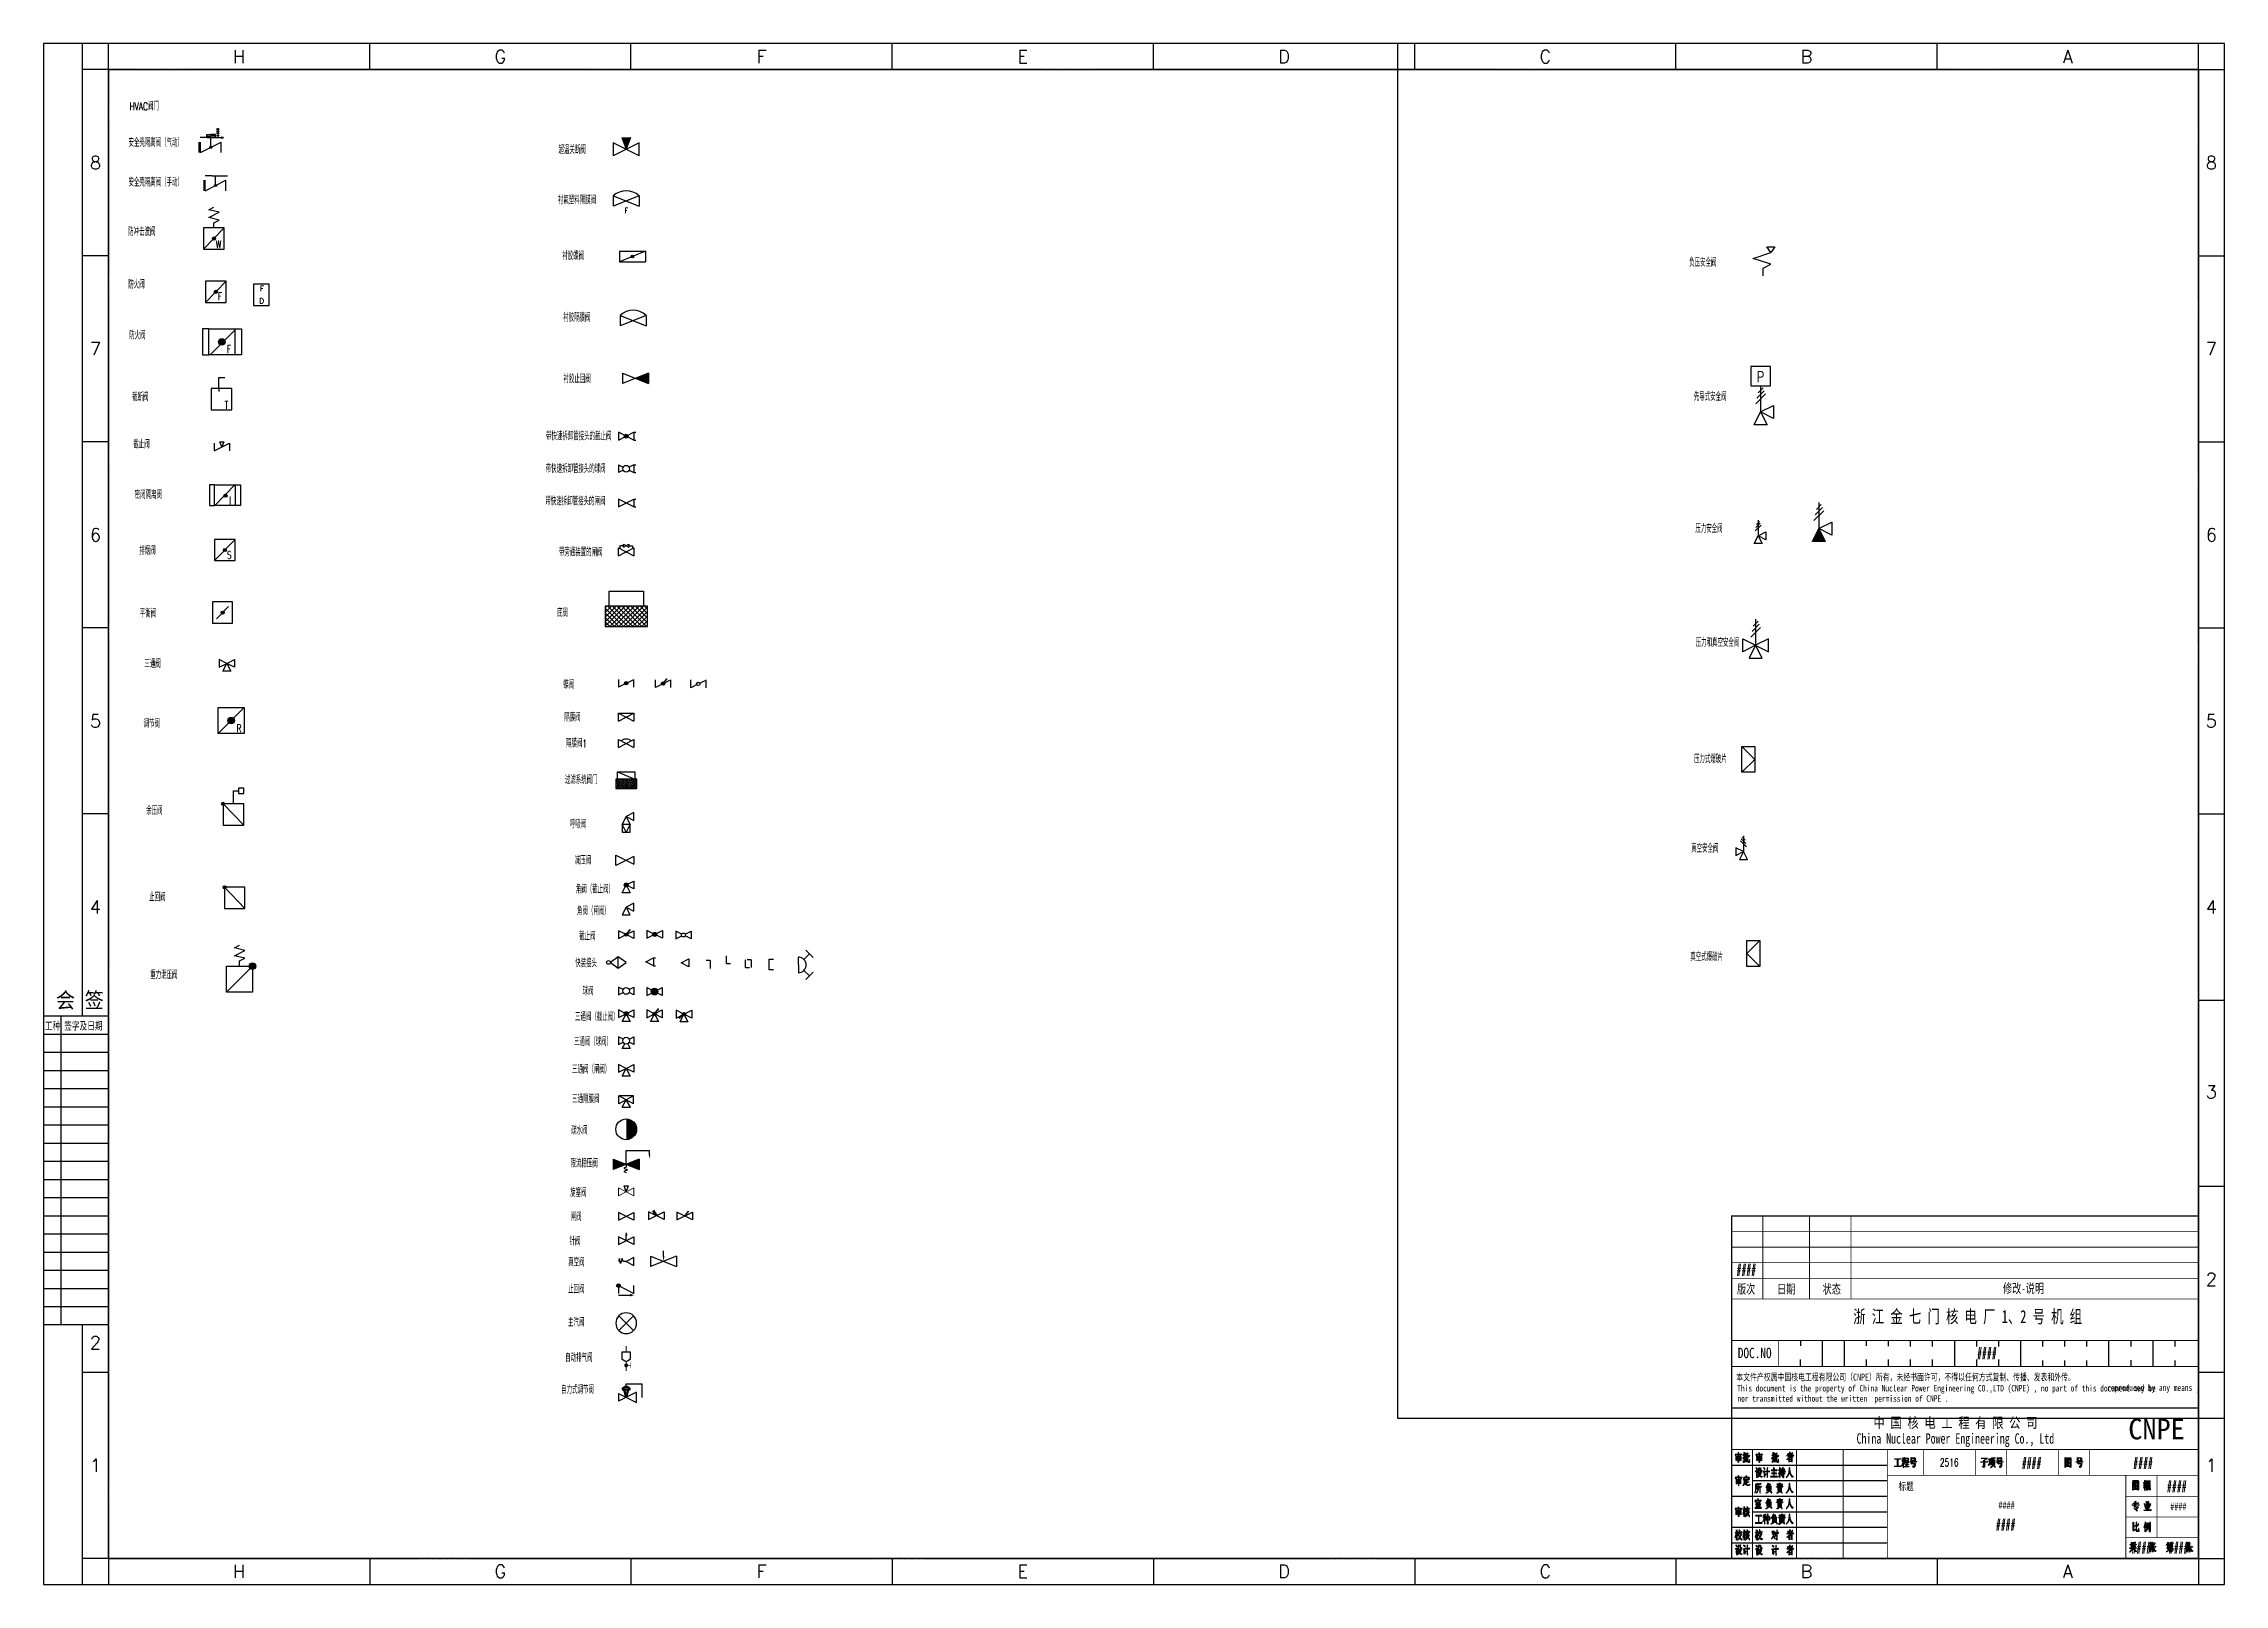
# Paper-space layout '2016-A1-24.3' of a CAD drawing. Header units: millimetres. Extents: x 0 to 841, y 0 to 594.
# The model-space entities are those that its viewports show. They can reach past a viewport. Long polylines and large blocks are cut down to what shows.
import ezdxf
from ezdxf.enums import TextEntityAlignment as Align

# ---------------------------------------------------------------- set-up
doc = ezdxf.new("R2010")
doc.units = ezdxf.units.MM
doc.linetypes.add('ACAD_ISO03W100', pattern=[30, 12, -18])
doc.linetypes.add('HIDDEN2', pattern=[0.1875, 0.125, -0.0625])
for name, color, linetype in [('0-阀门', 3, 'Continuous'), ('1', 7, 'Continuous'), ('BORDER', 7, 'Continuous'), ('H_机械', 7, 'Continuous'), ('H_阀门', 7, 'Continuous'), ('PUB_TEXT', 7, 'Continuous'), ('仪器', 1, 'Continuous'), ('图框', 4, 'Continuous'), ('机械', 7, 'Continuous'), ('系统阀门', 1, 'Continuous')]:
    doc.layers.add(name, color=color, linetype=linetype)
doc.layers.add('2-工艺图例', color=7, linetype='Continuous', lineweight=18)
doc.layers.add('未打印', color=41, linetype='HIDDEN2', plot=False)
doc.styles.add('HZ', font='txt_____.ttf', dxfattribs={"width": 0.8, "height": 3, "bigfont": 'hztxtc.shx'})
doc.styles.add('ROMANC', font='romanc', dxfattribs={"height": 5})
doc.styles.add('ROMAND', font='romand.shx', dxfattribs={"width": 0.7, "height": 3, "bigfont": 'gbcbig.shx'})
doc.styles.add('SIMPLEX', font='SIMPLEX', dxfattribs={"height": 0.2, "bigfont": 'gbcbig.shx'})
doc.styles.get("Standard").update_dxf_attribs({"font": 'txt', "bigfont": 'gbcbig.shx'})
doc.styles.add('宋体', font='', dxfattribs={"width": 0.7})
doc.styles.get('宋体').set_extended_font_data('SimSun')

psp = doc.layouts.new('2016-A1-24.3')

# ---------------------------------------------------------------- texts
at = {"style": 'ROMANC'}
for s, p in [('H', (75.37, 589)), ('G', (176.12, 589)), ('F', (276.87, 589)), ('E', (377.62, 589)), ('D', (478.37, 589)), ('C', (579.12, 589)), ('B', (679.88, 589)), ('A', (780.62, 589)), ('8', (20, 548.12)), ('8', (836, 548.12)), ('7', (20, 476.38)), ('7', (836, 476.38)), ('6', (20, 404.62)), ('6', (836, 404.62)), ('5', (20, 332.87)), ('5', (836, 332.87)), ('4', (20, 261.12)), ('4', (836, 261.12)), ('3', (836, 189.88)), ('2', (836, 117.62)), ('1', (20, 45.87)), ('1', (836, 45.87)), ('H', (75.37, 5)), ('G', (176.12, 5)), ('F', (276.87, 5)), ('E', (377.62, 5)), ('D', (478.37, 5)), ('C', (579.12, 5)), ('B', (679.88, 5)), ('A', (780.62, 5))]:
    psp.add_text(s, height=5, dxfattribs=at).set_placement(p, align=Align.MIDDLE)
at = {"color": 0}
for s, height, style, width, p in [('会 签  ', 6, 'HZ', 0.9, (17.68, 222.21)), ('工种 签字及日期', 3, '宋体', 0.7, (11.61, 213.84))]:
    psp.add_text(s, height=height, dxfattribs=dict(at, style=style, width=width)).set_placement(p, align=Align.CENTER)
at = {"char_height": 3, "attachment_point": 1}
for s, insert, style in [('\\pi-4.125;####', (657, 123), 'ROMAND'), ('\\pi-3.7;2516', (735, 48.5), 'ROMAND'), ('\\pi-4.125;####', (767, 48.5), 'ROMAND'), ('\\pi-4.125;####', (810, 48.5), 'ROMAND'), ('\\pi-4.125;####', (823, 39.5), 'ROMAND'), ('\\pi-2.8919;####', (823, 31.5), '宋体'), ('\\pi-4.125;####', (809.37, 15.88), 'ROMAND'), ('\\pi-4.125;####', (823.72, 15.88), 'ROMAND')]:
    psp.add_mtext(s, dxfattribs=dict(at, insert=insert, style=style))
at = {"linetype": 'Continuous', "insert": (741.99, 102.99), "char_height": 5, "attachment_point": 5, "style": '宋体'}
psp.add_mtext_dynamic_manual_height_columns('浙 江 金 七 门 核 电 厂 1、2 号 机 组', width=163.6991, gutter_width=1, heights=[0], dxfattribs=at)
at = {"char_height": 3}
for s, insert, width, attachment_point, style in [('\\pi72.975;####', (672.65, 90.84), 154.2, 1, 'ROMAND'), ('####', (757, 30.5), 90, 5, '宋体'), ('\\pi40.875;####', (712, 24.75), 90, 1, 'ROMAND')]:
    psp.add_mtext(s, dxfattribs=dict(at, insert=insert, width=width, attachment_point=attachment_point, style=style))
at = {"layer": '1', "color": 7, "style": '宋体'}
for s, height, width, p in [('版次', 3.6, 0.7, (653.03, 112.07)), ('日期 ', 3.6, 0.7, (668.49, 112.07)), ('状态', 3.6, 0.7, (686.06, 112.07)), ('修改-说明', 3.6, 0.7, (755.62, 112.36)), ('DOC.NO', 4, 0.8, (653.34, 87.21)), ('中 国 核 电 工 程 有 限 公 司', 4, 0.8, (705.68, 60.33)), ('China Nuclear Power Engineering Co., Ltd', 4, 0.7, (699.15, 54.23)), ('标题', 3, 0.7, (715.35, 36.28))]:
    psp.add_text(s, height=height, dxfattribs=dict(at, width=width)).set_placement(p)
at = {"layer": '1', "color": 7, "ltscale": 0.8, "style": '宋体', "width": 0.7}
for s, height, p in [('本文件产权属中国核电工程有限公司（CNPE）所有，未经书面许可，不得以任何方式复制、传播、发表和外传。', 2.7, (652.8, 78.56)), ('This document is the property of China Nuclear Power Engineering CO.,LTD (CNPE) , no part of this document may be', 2.5, (653.12, 74.36)), ('reproduced by any means , ', 2.5, (795.76, 74.57)), ('nor transmitted without the written  permission of CNPE .', 2.5, (653.21, 70.39))]:
    psp.add_text(s, height=height, dxfattribs=at).set_placement(p)
at = {"layer": 'PUB_TEXT', "color": 7, "style": '宋体'}
psp.add_text('CNPE', height=8, dxfattribs=at).set_placement((803.95, 55.9))
at = {"layer": '图框', "style": 'ROMANC'}
psp.add_text('2', height=5, dxfattribs=at).set_placement((19.96, 90.69), align=Align.CENTER)

msp = doc.modelspace()

# ---------------------------------------------------------------- texts
at = {"style": 'ROMAND', "width": 0.7}
for s, p in [('HVAC阀门', (-19.37, 530.79)), ('安全壳隔离阀（气动）', (-19.77, 516.76)), ('超温关断阀', (146.08, 514.01)), ('安全壳隔离阀（手动）', (-19.77, 501.46)), ('衬氟塑料隔膜阀', (145.84, 494.64)), ('防冲击波阀', (-19.87, 482.42)), ('衬胶蝶阀', (147.54, 473.1)), ('负压安全阀', (582.11, 470.55)), ('防火阀', (-19.81, 462.1)), ('防火阀', (-19.48, 442.49)), ('衬胶隔膜阀', (147.89, 449.33)), ('衬胶止回阀', (148.01, 425.66)), ('截断阀', (-18.36, 418.66)), ('先导式安全阀', (583.9, 418.84)), ('截止阀', (-17.9, 400.43)), ('带快速拆卸管接头的截止阀', (141.28, 403.61)), ('带快速拆卸管接头的球阀', (141.15, 391.03)), ('密闭隔离阀', (-17.37, 380.99)), ('带快速拆卸管接头的闸阀', (141.04, 378.51)), ('压力安全阀', (584.51, 367.94)), ('排烟阀', (-15.58, 359.42)), ('带旁通装置的闸阀', (146.22, 358.86)), ('平衡阀', (-15.41, 335.29)), ('底阀', (145.51, 335.47)), ('压力和真空安全阀', (584.63, 324.01)), ('三通阀', (-13.62, 315.85)), ('蝶阀', (147.93, 307.8)), ('调节阀', (-13.97, 292.79)), ('隔膜阀', (148.3, 295.19)), ('隔膜阀1', (148.97, 285.2)), ('压力式爆破片', (583.96, 279.12)), ('过滤系统阀门', (148.52, 271.12)), ('余压阀', (-12.9, 259.24)), ('呼吸阀', (150.45, 254.02)), ('真空安全阀', (582.9, 244.68)), ('减压阀', (152.32, 240.05)), ('止回阀', (-11.83, 225.85)), ('角阀（截止阀）', (152.76, 228.91)), ('角阀（闸阀）', (153.21, 220.54)), ('截止阀', (154.03, 210.82)), ('快装接头', (152.47, 200.43)), ('真空式爆破片', (582.56, 202.87)), ('重力泄压阀', (-11.38, 195.91)), ('球阀', (155.37, 189.63)), ('三通阀（截止阀）', (152.44, 179.73)), ('三通阀（球阀）', (151.99, 170.15)), ('三通阀（闸阀）', (151.32, 159.49)), ('三通隔膜阀', (151.32, 148.06)), ('疏水阀', (151.01, 135.94)), ('限流稳压阀', (150.71, 123.24)), ('旋塞阀', (150.56, 111.95)), ('闸阀', (150.78, 102.62)), ('针阀', (150.33, 93.21)), ('真空阀', (149.8, 85.09)), ('止回阀', (149.8, 74.71)), ('主汽阀', (149.73, 61.93)), ('自动排气阀', (148.67, 48.31)), ('自力式调节阀', (147.1, 35.99))]:
    msp.add_text(s, height=3, dxfattribs=at).set_placement(p)

# ---------------------------------------------------------------- blocks, each defined once
blk = doc.blocks.new('安全壳隔离阀气动')
at = {"color": 0}
for p, q in [((-4.45, -2), (-4.45, 2)), ((-1.39, 3.73), (-4.07, 3.73)), ((-4, -2), (4, 2)), ((-4, -2), (-4, 2)), ((-1.58, 4.17), (-1.58, 4.96)), ((-1.58, 4.96), (1.79, 4.96)), ((-1.58, 4.32), (0, 4.32)), ((-1.58, 3.73), (-1.58, 4.32)), ((-1.39, 3.73), (1.39, 3.73)), ((1.79, 4.96), (0, 4.96)), ((1.79, 4.32), (0, 4.32)), ((0, 0), (0, 3.73)), ((1.39, 3.73), (4.62, 3.73)), ((1.79, 4.17), (1.79, 4.96)), ((1.79, 3.73), (1.79, 4.32)), ((4, -2), (4, 2))]:
    blk.add_line(p, q, dxfattribs=at)
for centre, radius in [((0, 0), 0.397), ((2.77, 6.96), 0.343), ((2.77, 6.17), 0.343), ((2.77, 5.38), 0.343), ((2.77, 4.49), 0.343), ((4.41, 3.73), 0.343)]:
    blk.add_circle(centre, radius, dxfattribs=at)
blk = doc.blocks.new('安全壳隔离阀手动')
at = {"color": 0}
for p, q in [((-4.45, -2), (-4.45, 2)), ((-1.39, 3.73), (-4.07, 3.73)), ((-4, -2), (-4, 2)), ((-4, -2), (4, 2)), ((-1.39, 3.73), (1.39, 3.73)), ((0, 0), (0, 3.73)), ((1.39, 3.73), (4.62, 3.73)), ((4, -2), (4, 2))]:
    blk.add_line(p, q, dxfattribs=at)
blk.add_circle((0, 0), 0.397, dxfattribs=at)
blk = doc.blocks.new('CNPE暖通防冲击波阀')
at = {"linetype": 'ByBlock', "lineweight": -2}
h = blk.add_hatch(color=0, dxfattribs=at)
h.dxf.hatch_style = 1
h.paths.add_polyline_path([(0.42, 0.43, 0.661181), (-0.6, 0, 0.203962), (-0.42, -0.43)])
h.paths.add_polyline_path([(0.6, 0, 0.203962), (0.42, 0.43), (-0.42, -0.43, 0.661181)])
at = {"color": 0, "linetype": 'ByBlock'}
for p, q in [((-2.01, 11.1), (-0.01, 12.1)), ((1.99, 10.1), (-2.01, 11.1)), ((-2.01, 8.1), (1.99, 10.1)), ((1.99, 7.1), (-2.01, 8.1)), ((-0.01, 6.1), (1.99, 7.1)), ((-0.01, 4.1), (-0.01, 6.1))]:
    blk.add_line(p, q, dxfattribs=at)
at = {"color": 0, "linetype": 'ByBlock', "lineweight": -2}
for p, q in [((3.97, 4.1), (-3.97, 4.1)), ((-3.97, -4.12), (3.97, 4.1)), ((-3.97, 4.1), (-3.97, -4.1)), ((3.97, -4.1), (3.97, 4.1)), ((-3.97, -4.1), (3.97, -4.1))]:
    blk.add_line(p, q, dxfattribs=at)
blk.add_circle((0, 0), 0.6, dxfattribs=at)
at = {"color": 0, "linetype": 'ByBlock', "lineweight": -2, "style": 'ROMAND', "width": 0.7, "flags": 8}
blk.add_attdef('PNPAttribute0', (0.73, -3.74), '', height=3, dxfattribs=at)
blk = doc.blocks.new('CNPE暖通防火阀VAF')
at = {"linetype": 'ByBlock', "lineweight": -2}
h = blk.add_hatch(color=0, dxfattribs=at)
h.dxf.hatch_style = 1
h.paths.add_polyline_path([(0.42, 0.43, 0.661181), (-0.6, 0, 0.203962), (-0.42, -0.43)])
h.paths.add_polyline_path([(0.6, 0, 0.203962), (0.42, 0.43), (-0.42, -0.43, 0.661181)])
at = {"color": 0, "linetype": 'ByBlock', "lineweight": -2}
for p, q in [((3.97, 4.1), (-3.97, 4.1)), ((-3.97, -4.1), (3.97, 4.1)), ((-3.97, 4.1), (-3.97, -4.1)), ((3.97, -4.1), (3.97, 4.1)), ((-3.97, -4.1), (3.97, -4.1))]:
    blk.add_line(p, q, dxfattribs=at)
blk.add_circle((0, 0), 0.6, dxfattribs=at)
at = {"color": 0, "linetype": 'ByBlock', "lineweight": -2, "style": 'ROMAND', "width": 0.7, "flags": 8}
blk.add_attdef('PNPAttribute0', (0.77, -3.24), '', height=3, dxfattribs=at)
blk = doc.blocks.new('CNPE暖通防火阀VAF1')
at = {"color": 0, "linetype": 'ByBlock', "lineweight": -2}
for p, q in [((3, 4.12), (-3, 4.12)), ((-3, 4.12), (-3, -4.12)), ((3, -4.12), (3, 4.12)), ((-3, -4.12), (3, -4.12))]:
    blk.add_line(p, q, dxfattribs=at)
at = {"color": 0, "linetype": 'ByBlock', "lineweight": -2, "style": 'HZ', "flags": 8}
for tag, p in [('PNPAttribute0', (-0.48, 1.38)), ('PNPAttribute1', (-0.71, -3.38))]:
    blk.add_attdef(tag, p, '', height=2, dxfattribs=at)
blk = doc.blocks.new('防火隔离阀')
at = {"color": 0}
for p, q in [((-7.74, 5.26), (-7.74, -4.74)), ((-5.24, 5.26), (-7.74, 5.26)), ((-5.24, 5.26), (4.76, 5.26)), ((-5.24, -4.74), (-5.24, 5.26)), ((-4.76, -4.74), (4.76, 4.74)), ((4.76, 5.26), (4.76, -4.74)), ((4.76, 5.26), (7.26, 5.26)), ((7.26, 5.26), (7.26, -4.74)), ((-7.74, -4.74), (-5.24, -4.74)), ((4.76, -4.74), (-5.24, -4.74)), ((7.26, -4.74), (4.76, -4.74))]:
    blk.add_line(p, q, dxfattribs=at)
for radius in [1.25, 1.12, 1, 0.875, 0.75, 0.625, 0.5, 0.375, 0.25, 0.125]:
    blk.add_circle((-0.24, 0.26), radius, dxfattribs=at)
at = {"color": 0, "linetype": 'ByBlock', "lineweight": -2, "style": 'ROMAND', "width": 0.7, "flags": 8}
blk.add_attdef('PNPAttribute0', (1.7, -4.01), '', height=3, dxfattribs=at)
blk = doc.blocks.new('CNPE暖通隔离阀VAI1')
for p, q in [((-1.01, 4.31), (-1.01, 8.41)), ((-1.01, 8.41), (1.3, 8.41)), ((-1.01, 4.31), (-1.01, 2.97))]:
    blk.add_line(p, q)
at = {"color": 0, "linetype": 'ByBlock', "lineweight": -2}
for p, q in [((3.97, 4.1), (-3.97, 4.1)), ((-3.97, 4.1), (-3.97, -4.1)), ((3.97, -4.1), (3.97, 4.1)), ((-3.97, -4.1), (3.97, -4.1))]:
    blk.add_line(p, q, dxfattribs=at)
at = {"color": 0, "linetype": 'ByBlock', "lineweight": -2, "style": 'ROMAND', "width": 0.7, "flags": 8}
blk.add_attdef('PNPAttribute0', (1.22, -3.7), '', height=3, dxfattribs=at)
blk = doc.blocks.new('CNPE截止阀')
at = {"color": 0, "linetype": 'ByBlock', "lineweight": -2}
for p, q in [((-3, 1.5), (-3, -1.5)), ((-3, -1.5), (3, 1.5)), ((0, 0), (-0.74, 1.96)), ((-0.74, 1.96), (0.75, 1.96)), ((0.75, 1.96), (0, 0)), ((3, 1.5), (3, -1.5))]:
    blk.add_line(p, q, dxfattribs=at)
blk = doc.blocks.new('CNPE暖通密闭隔离阀')
at = {"linetype": 'ByBlock', "lineweight": -2}
h = blk.add_hatch(color=0, dxfattribs=at)
h.dxf.hatch_style = 1
h.paths.add_polyline_path([(0.63, 0.19, 0.661181), (-0.38, -0.25, 0.203962), (-0.2, -0.68)])
h.paths.add_polyline_path([(0.82, -0.25, 0.203962), (0.63, 0.19), (-0.2, -0.68, 0.661181)])
at = {"color": 0, "linetype": 'ByBlock', "lineweight": -2}
for p, q in [((-5.98, 3.99), (-5.98, -3.99)), ((-3.99, 3.99), (-5.98, 3.99)), ((-3.99, 3.99), (3.99, 3.99)), ((-3.99, -3.99), (-3.99, 3.99)), ((-3.85, -3.99), (3.83, 3.99)), ((3.99, 3.99), (3.99, -3.99)), ((3.99, 3.99), (5.98, 3.99)), ((5.98, 3.99), (5.98, -3.99)), ((-5.98, -3.99), (-3.99, -3.99)), ((3.99, -3.99), (-3.99, -3.99)), ((5.98, -3.99), (3.99, -3.99))]:
    blk.add_line(p, q, dxfattribs=at)
blk.add_circle((0.22, -0.25), 0.6, dxfattribs=at)
at = {"color": 0, "linetype": 'ByBlock', "lineweight": -2, "style": 'ROMAND', "width": 0.7, "flags": 8}
blk.add_attdef('PNPAttribute0', (1.66, -3.61), '', height=3, dxfattribs=at)
blk = doc.blocks.new('CNPE暖通排烟阀')
at = {"linetype": 'ByBlock', "lineweight": -2}
h = blk.add_hatch(color=0, dxfattribs=at)
h.dxf.hatch_style = 1
h.paths.add_polyline_path([(0.42, 0.43, 0.661181), (-0.6, 0, 0.203962), (-0.42, -0.43)])
h.paths.add_polyline_path([(0.6, 0, 0.203962), (0.42, 0.43), (-0.42, -0.43, 0.661181)])
at = {"color": 0, "linetype": 'ByBlock', "lineweight": -2}
for p, q in [((3.97, 4.1), (-3.97, 4.1)), ((-3.97, -4.1), (3.97, 4.1)), ((-3.97, 4.1), (-3.97, -4.1)), ((3.97, -4.1), (3.97, 4.1)), ((-3.97, -4.1), (3.97, -4.1))]:
    blk.add_line(p, q, dxfattribs=at)
blk.add_circle((0, 0), 0.6, dxfattribs=at)
at = {"color": 0, "linetype": 'ByBlock', "lineweight": -2, "style": 'ROMAND', "width": 0.7, "flags": 8}
blk.add_attdef('PNPAttribute0', (0.81, -3.42), '', height=3, dxfattribs=at)
blk = doc.blocks.new('CNPE暖通平衡阀VAR')
at = {"linetype": 'ByBlock', "lineweight": -2}
h = blk.add_hatch(color=0, dxfattribs=at)
h.dxf.hatch_style = 1
h.paths.add_polyline_path([(0.42, 0.43, 0.661181), (-0.6, 0, 0.203962), (-0.42, -0.43)])
h.paths.add_polyline_path([(0.6, 0, 0.203962), (0.42, 0.43), (-0.42, -0.43, 0.661181)])
at = {"color": 0, "linetype": 'ByBlock', "lineweight": -2}
for p, q in [((3.88, 4.12), (-3.88, 4.12)), ((-3.88, 4.12), (-3.88, -4.12)), ((-2.29, -2.38), (2.29, 2.38)), ((3.88, -4.12), (3.88, 4.12)), ((-3.88, -4.12), (3.88, -4.12))]:
    blk.add_line(p, q, dxfattribs=at)
blk.add_circle((0, 0), 0.6, dxfattribs=at)
blk = doc.blocks.new('CNPE三通阀')
at = {"color": 0, "linetype": 'ByBlock', "lineweight": -2}
for p, q in [((-3, 1.5), (-3, -1.5)), ((0, 0), (-3, 1.5)), ((-3, -1.5), (0, 0)), ((-1.5, -3), (0, 0)), ((0, 0), (3, 1.5)), ((3, -1.5), (0, 0)), ((0, 0), (1.5, -3)), ((3, 1.5), (3, -1.5)), ((1.5, -3), (-1.5, -3))]:
    blk.add_line(p, q, dxfattribs=at)
blk = doc.blocks.new('调节阀')
at = {"color": 0}
for p, q in [((-5, 5), (5, 5)), ((-5, -5), (5, 5)), ((-5, -5), (-5, 5)), ((5, 5), (5, -5)), ((5, -5), (-5, -5))]:
    blk.add_line(p, q, dxfattribs=at)
for radius in [1.25, 1.12, 1, 0.875, 0.75, 0.625, 0.5, 0.375, 0.25, 0.125]:
    blk.add_circle((0, 0), radius, dxfattribs=at)
at = {"color": 0, "linetype": 'ByBlock', "lineweight": -2, "style": 'ROMAND', "width": 0.7, "flags": 8}
blk.add_attdef('PNPAttribute0', (2.09, -4.51), '', height=3, dxfattribs=at)
blk = doc.blocks.new('CNPE暖通余压阀')
at = {"linetype": 'ByBlock', "lineweight": -2}
h = blk.add_hatch(color=0, dxfattribs=at)
h.dxf.hatch_style = 1
h.paths.add_polyline_path([(-3.55, 4.53, 0.661181), (-4.57, 4.1, 0.203962), (-4.38, 3.67)])
h.paths.add_polyline_path([(-3.37, 4.1, 0.203962), (-3.55, 4.53), (-4.38, 3.67, 0.661181)])
at = {"color": 0, "linetype": 'ByBlock', "lineweight": -2}
for p, q in [((0, 9.1), (2, 9.1)), ((0, 4.1), (0, 9.1)), ((2, 10.1), (2, 8.1)), ((4, 10.1), (2, 10.1)), ((4, 8.1), (4, 10.1)), ((3.97, 4.1), (-3.97, 4.1)), ((-3.97, 4.1), (-3.97, -4.1)), ((-3.97, 4.1), (3.97, -4.1)), ((2, 8.1), (4, 8.1)), ((3.97, -4.1), (3.97, 4.1)), ((-3.97, -4.1), (3.97, -4.1))]:
    blk.add_line(p, q, dxfattribs=at)
blk.add_circle((-3.97, 4.1), 0.6, dxfattribs=at)
blk = doc.blocks.new('CNPE暖通止回阀VAN')
at = {"linetype": 'ByBlock', "lineweight": -2}
h = blk.add_hatch(color=0, dxfattribs=at)
h.dxf.hatch_style = 1
h.paths.add_polyline_path([(-3.46, 4.56, 0.661181), (-4.48, 4.12, 0.203962), (-4.29, 3.69)])
h.paths.add_polyline_path([(-3.27, 4.12, 0.203962), (-3.46, 4.56), (-4.29, 3.69, 0.661181)])
at = {"color": 0, "linetype": 'ByBlock', "lineweight": -2}
for p, q in [((3.88, 4.12), (-3.88, 4.12)), ((3.88, -4.12), (-3.88, 4.12)), ((-3.88, 4.12), (-3.88, -4.12)), ((3.88, -4.12), (3.88, 4.12)), ((-3.88, -4.12), (3.88, -4.12))]:
    blk.add_line(p, q, dxfattribs=at)
blk.add_circle((-3.88, 4.12), 0.6, dxfattribs=at)
blk = doc.blocks.new('重力泄压阀')
at = {"color": 0, "linetype": 'ByBlock'}
for p, q in [((-2, 12), (0, 13)), ((2, 11), (-2, 12)), ((-2, 9), (2, 11)), ((2, 8), (-2, 9)), ((0, 7), (2, 8)), ((0, 5), (0, 7))]:
    blk.add_line(p, q, dxfattribs=at)
at = {"color": 0}
for p, q in [((5, 5), (-5, -5)), ((-5, 5), (5, 5)), ((-5, -5), (-5, 5)), ((5, 5), (5, -5)), ((5, -5), (-5, -5))]:
    blk.add_line(p, q, dxfattribs=at)
for radius in [1.25, 1.12, 1, 0.875, 0.75, 0.625, 0.5, 0.375, 0.25, 0.125]:
    blk.add_circle((5, 5), radius, dxfattribs=at)
blk = doc.blocks.new('超温关断阀')
blk.add_hatch(color=256).paths.add_polyline_path([(1.71, 4.56), (-1.71, 4.56), (0, 0)])
for p, q in [((-5, 2.5), (-5, -2.5)), ((5, 2.5), (-5, -2.5)), ((5, -2.5), (-5, 2.5)), ((-1.71, 4.56), (0, 0)), ((1.71, 4.56), (0, 0)), ((5, -2.5), (5, 2.5))]:
    blk.add_line(p, q)
blk = doc.blocks.new('衬氟塑料隔膜阀')
at = {"ltscale": 0.7}
for p, q in [((-5, 2), (-5, -2)), ((-5, 2), (5, -2)), ((5, 2), (-5, -2)), ((5, 2), (5, -2))]:
    blk.add_line(p, q, dxfattribs=at)
blk.add_arc((0, -3.5), 7.43, 47.73942, 132.26058)
at = {"ltscale": 0.7, "width": 0.75, "flags": 8}
blk.add_attdef('PNPAttribute0', (-0.63, -4.71), '', height=2, dxfattribs=at)
blk = doc.blocks.new('衬胶蝶阀')
h = blk.add_hatch(color=256)
h.paths.add_polyline_path([(0.5, 0, 0.095415), (0.46, 0.19), (-0.46, -0.19, 0.825793)])
h.paths.add_polyline_path([(-0.5, 0, 0.095415), (-0.46, -0.19), (0.46, 0.19, 0.825793)])
at = {"ltscale": 0.7}
for p, q in [((-5, 2), (-5, -2)), ((5, 2), (-5, -2)), ((5, 2), (5, -2))]:
    blk.add_line(p, q, dxfattribs=at)
for p, q in [((-5, 2), (5, 2)), ((-5, -2), (5, -2))]:
    blk.add_line(p, q)
blk.add_circle((0, 0), 0.5)
blk = doc.blocks.new('衬胶隔膜阀')
at = {"ltscale": 0.7}
for p, q in [((-5, 2), (-5, -2)), ((-5, 2), (5, -2)), ((5, 2), (-5, -2)), ((5, 2), (5, -2))]:
    blk.add_line(p, q, dxfattribs=at)
blk.add_arc((0, -3.5), 7.43, 47.73942, 132.26058)
blk = doc.blocks.new('衬胶止回阀')
blk.add_hatch(color=256).paths.add_polyline_path([(5, -2), (5, 2), (0, 0)])
at = {"ltscale": 0.7}
for p, q in [((-5, 2), (-5, -2)), ((-5, 2), (5, -2)), ((5, 2), (-5, -2)), ((5, 2), (5, -2))]:
    blk.add_line(p, q, dxfattribs=at)
blk = doc.blocks.new('带快速拆卸管接头的截止阀')
at = {"linetype": 'ByBlock', "lineweight": -2}
h = blk.add_hatch(color=0, dxfattribs=at)
h.paths.add_polyline_path([(0, 0), (-0.67, -0.34, 0.791418), (0.75, 0, 0.284079), (0.34, 0.67)])
h.paths.add_polyline_path([(0.34, 0.67, 0.236068), (-0.34, 0.67), (0, 0)])
h.paths.add_polyline_path([(-0.34, 0.67, 0.162278), (-0.67, 0.34), (0, 0)], flags=16)
h.paths.add_polyline_path([(-0.67, 0.34, 0.116434), (-0.75, 0, 0.116434), (-0.67, -0.34), (0, 0)])
blk.add_hatch(color=0, dxfattribs=at).paths.add_polyline_path([(0.34, 0.67, 0.236068), (-0.34, 0.67), (0, 0)])
at = {"color": 0, "linetype": 'ByBlock', "lineweight": -2}
for p, q in [((-3, -1.5), (3, 1.5)), ((3, -1.5), (-3, 1.5)), ((-3, 1.5), (-3, -1.5)), ((3, 1.5), (3.75, 1.5)), ((3, 1.5), (3, -1.5)), ((3, -1.5), (3.75, -1.5))]:
    blk.add_line(p, q, dxfattribs=at)
blk.add_circle((0, 0), 0.75, dxfattribs=at)
blk = doc.blocks.new('带快速拆卸管接头的球阀')
for p, q in [((-3, 1.5), (-3, -1.5)), ((-3, 1.5), (-1.17, 0.59)), ((3, 1.5), (1.17, 0.59)), ((3, 1.5), (3, -1.5)), ((3, 1.5), (3.75, 1.5)), ((-1.17, -0.59), (-3, -1.5)), ((1.17, -0.59), (3, -1.5)), ((3, -1.5), (3.75, -1.5))]:
    blk.add_line(p, q)
blk.add_circle((0, 0), 1.31)
blk = doc.blocks.new('带快速拆卸管接头的闸阀')
at = {"color": 0, "linetype": 'ByBlock', "lineweight": -2}
for p, q in [((-3, -1.5), (3, 1.5)), ((3, -1.5), (-3, 1.5)), ((-3, 1.5), (-3, -1.5)), ((3, 1.5), (3.75, 1.5)), ((3, 1.5), (3, -1.5)), ((3, -1.5), (3.75, -1.5))]:
    blk.add_line(p, q, dxfattribs=at)
blk = doc.blocks.new('带旁通装置的阀门')
at = {"color": 0, "linetype": 'ByBlock', "lineweight": -2}
for p, q in [((-3, 1.5), (3, -1.5)), ((-3, -1.5), (3, 1.5)), ((-3, -1.5), (-3, 1.5)), ((-1.07, 2.36), (-2.49, 2.36)), ((-2.49, 2.36), (-2.49, 1.24)), ((-1.07, 2.89), (1.03, 1.84)), ((-1.07, 1.84), (-1.07, 2.89)), ((-1.07, 1.84), (1.03, 2.89)), ((1.03, 2.89), (1.03, 1.84)), ((1.03, 2.36), (2.49, 2.36)), ((2.49, 2.36), (2.49, 1.24)), ((3, 1.5), (3, -1.5))]:
    blk.add_line(p, q, dxfattribs=at)
blk = doc.blocks.new('sumpfil2')
for p, q in [((-6.56, 0), (-6.56, 5.78)), ((-6.56, 5.78), (6.69, 5.78)), ((6.69, 5.78), (6.69, 0)), ((-8.06, 0), (-8.06, -7.78)), ((8.19, 0), (-8.06, 0)), ((-8.06, -7.78), (8.19, -7.78)), ((8.19, -7.78), (8.19, 0))]:
    blk.add_line(p, q)
at = {"color": 0}
for p, q in [((-0.35, 0), (-8.06, -7.71)), ((-2.12, 0), (-8.06, -5.94)), ((-3.88, 0), (-8.06, -4.17)), ((-5.65, 0), (-8.06, -2.41)), ((-7.42, 0), (-8.06, -0.64)), ((-8.06, -0.75), (-1.03, -7.78)), ((-8.06, -2.51), (-2.79, -7.78)), ((-8.06, -4.28), (-4.56, -7.78)), ((-8.06, -6.05), (-6.33, -7.78)), ((-7.04, 0), (0.74, -7.78)), ((1.42, 0), (-6.36, -7.78)), ((-5.27, 0), (2.51, -7.78)), ((3.19, 0), (-4.59, -7.78)), ((-3.5, 0), (4.28, -7.78)), ((4.95, 0), (-2.82, -7.78)), ((-1.73, 0), (6.04, -7.78)), ((6.72, 0), (-1.06, -7.78)), ((0.03, 0), (7.81, -7.78)), ((8.19, -0.3), (0.71, -7.78)), ((1.8, 0), (8.19, -6.39)), ((8.19, -2.06), (2.48, -7.78)), ((3.57, 0), (8.19, -4.63)), ((8.19, -3.83), (4.25, -7.78)), ((5.34, 0), (8.19, -2.86)), ((8.19, -5.6), (6.01, -7.78)), ((7.1, 0), (8.19, -1.09)), ((8.19, -7.37), (7.78, -7.78))]:
    blk.add_line(p, q, dxfattribs=at)
blk = doc.blocks.new('蝶阀')
at = {"linetype": 'ByBlock', "lineweight": -2}
h = blk.add_hatch(color=0, dxfattribs=at)
h.paths.add_polyline_path([(0.58, 0.3, 0.786172), (-0.65, 0, 0.114469), (-0.58, -0.29)])
h.paths.add_polyline_path([(-0.58, -0.29, 0.794577), (0.65, 0, 0.119713), (0.58, 0.3)])
at = {"color": 0, "linetype": 'ByBlock', "lineweight": -2}
for p, q in [((-3.02, 1.5), (-3.02, -1.5)), ((-2.78, -1.39), (2.67, 1.35)), ((2.98, -1.5), (2.98, 1.5))]:
    blk.add_line(p, q, dxfattribs=at)
blk.add_circle((0, 0), 0.65, dxfattribs=at)
blk = doc.blocks.new('CNPE带引漏接管的蝶阀')
at = {"linetype": 'ByBlock', "lineweight": -2}
h = blk.add_hatch(color=0, dxfattribs=at)
h.paths.add_polyline_path([(0.58, 0.3, 0.786172), (-0.65, 0, 0.114469), (-0.58, -0.29)])
h.paths.add_polyline_path([(-0.58, -0.29, 0.794577), (0.65, 0, 0.119713), (0.58, 0.3)])
h = blk.add_hatch(color=0, dxfattribs=at)
h.paths.add_polyline_path([(1.5, 1.88), (1.04, 1.48), (1.13, 1.41)])
h.paths.add_polyline_path([(1.5, 1.88), (1.13, 1.41), (1.22, 1.34)])
at = {"color": 0, "linetype": 'ByBlock', "lineweight": -2}
for p, q in [((-3.02, 1.5), (-3.02, -1.5)), ((-2.78, -1.39), (2.67, 1.35)), ((0, 0), (1.5, 1.88)), ((1.5, 1.88), (1.04, 1.48)), ((1.5, 1.88), (1.22, 1.34)), ((2.98, -1.5), (2.98, 1.5))]:
    blk.add_line(p, q, dxfattribs=at)
blk.add_circle((0, 0), 0.65, dxfattribs=at)
blk = doc.blocks.new('蝶阀（空心）')
at = {"color": 0, "linetype": 'ByBlock', "lineweight": -2}
for p, q in [((-3.02, 1.5), (-3.02, -1.5)), ((0.58, 0.3), (2.67, 1.35)), ((2.98, -1.5), (2.98, 1.5)), ((-2.78, -1.39), (-0.58, -0.29))]:
    blk.add_line(p, q, dxfattribs=at)
blk.add_circle((0, 0), 0.65, dxfattribs=at)
blk = doc.blocks.new('隔膜阀2')
at = {"color": 0, "linetype": 'ByBlock', "lineweight": -2}
for p, q in [((-2.99997, -1.499985), (2.99997, 1.499985)), ((-2.99997, 1.499985), (2.99997, -1.499985)), ((-2.99997, 1.499985), (2.99997, 1.499985)), ((-2.99997, -1.499985), (-2.99997, 1.499985)), ((2.99997, 1.499985), (2.99997, -1.499985))]:
    blk.add_line(p, q, dxfattribs=at)
blk = doc.blocks.new('隔膜阀1')
at = {"color": 0, "linetype": 'ByBlock', "lineweight": -2}
for p, q in [((-3, 1.5), (3, -1.5)), ((-3, -1.5), (3, 1.5)), ((-3, -1.5), (-3, 1.5)), ((3, 1.5), (3, -1.5))]:
    blk.add_line(p, q, dxfattribs=at)
blk.add_arc((0, -1.58), 3.28, 52.11067, 127.83811, dxfattribs=at)
blk = doc.blocks.new('CNPE过滤阀门')
at = {"color": 0}
for p, q in [((-3.31, -2.74), (-3.31, 0)), ((-3.31, 0), (3.31, 0)), ((3.31, 0), (3.31, -2.74)), ((-0.21, -2.74), (-4.06, -6.41)), ((-1.09, -2.74), (-4.06, -5.57)), ((-1.98, -2.74), (-4.06, -4.73)), ((-2.86, -2.74), (-4.06, -3.89)), ((-3.74, -2.74), (-4.06, -3.05)), ((-4.06, -2.74), (-4.06, -6.44)), ((4.06, -2.74), (-4.06, -2.74)), ((-4.06, -3.1), (-0.55, -6.44)), ((-4.06, -3.94), (-1.43, -6.44)), ((-4.06, -4.78), (-2.31, -6.44)), ((-4.06, -5.62), (-3.2, -6.44)), ((-4.06, -6.44), (4.06, -6.44)), ((-3.55, -2.74), (0.34, -6.44)), ((0.68, -2.74), (-3.21, -6.44)), ((-2.67, -2.74), (1.22, -6.44)), ((1.56, -2.74), (-2.33, -6.44)), ((-1.78, -2.74), (2.1, -6.44)), ((2.44, -2.74), (-1.45, -6.44)), ((-0.9, -2.74), (2.99, -6.44)), ((3.33, -2.74), (-0.56, -6.44)), ((-0.02, -2.74), (3.87, -6.44)), ((4.06, -2.89), (0.32, -6.44)), ((0.87, -2.74), (4.06, -5.78)), ((4.06, -3.72), (1.21, -6.44)), ((1.75, -2.74), (4.06, -4.94)), ((4.06, -4.56), (2.09, -6.44)), ((2.63, -2.74), (4.06, -4.1)), ((4.06, -5.4), (2.97, -6.44)), ((3.52, -2.74), (4.06, -3.26)), ((4.06, -6.24), (3.86, -6.44)), ((4.06, -6.44), (4.06, -2.74))]:
    blk.add_line(p, q, dxfattribs=at)
blk.add_line((-3.31, 0), (3.31, -2.74))
blk = doc.blocks.new('CNPE系统呼吸阀')
at = {"color": 0, "linetype": 'ByBlock', "lineweight": -2}
for p, q in [((0, 0), (-1.5, -3)), ((3, 1.5), (0, 0)), ((0, 0), (3, -1.5)), ((1.5, -3), (0, 0)), ((3, -1.5), (3, 1.5)), ((-1.5, -3), (1.5, -3)), ((-1.5, -3), (-1.5, -6)), ((0, -6), (-1.5, -3)), ((-1.5, -6), (1.5, -6)), ((1.5, -3), (0, -6)), ((1.5, -6), (1.5, -3))]:
    blk.add_line(p, q, dxfattribs=at)
blk = doc.blocks.new('CNPE背压调节阀')
at = {"color": 0, "linetype": 'ByBlock'}
for p, q in [((-4, -2), (-4, 2)), ((-4, 2), (3, -1.5)), ((3, 1.5), (-4, -2))]:
    blk.add_line(p, q, dxfattribs=at)
at = {"color": 0, "linetype": 'ByBlock', "lineweight": -2}
blk.add_line((3, 1.5), (3, -1.5), dxfattribs=at)
blk = doc.blocks.new('角阀')
at = {"linetype": 'ByBlock', "lineweight": -2}
h = blk.add_hatch(color=0, dxfattribs=at)
h.paths.add_polyline_path([(0, 0), (-0.67, -0.34, 0.791418), (0.75, 0, 0.284079), (0.34, 0.67)])
h.paths.add_polyline_path([(0.34, 0.67, 0.236068), (-0.34, 0.67), (0, 0)])
h.paths.add_polyline_path([(-0.34, 0.67, 0.162278), (-0.67, 0.34), (0, 0)], flags=16)
h.paths.add_polyline_path([(-0.67, 0.34, 0.116434), (-0.75, 0, 0.116434), (-0.67, -0.34), (0, 0)])
at = {"color": 0, "linetype": 'ByBlock', "lineweight": -2}
for p, q in [((-1.5, -3), (0, 0)), ((0, 0), (3, 1.5)), ((0, 0), (1.5, -3)), ((3, -1.5), (0, 0)), ((3, 1.5), (3, -1.5)), ((1.5, -3), (-1.5, -3))]:
    blk.add_line(p, q, dxfattribs=at)
blk.add_circle((0, 0), 0.75, dxfattribs=at)
blk = doc.blocks.new('安全阀')
at = {"color": 0, "linetype": 'ByBlock', "lineweight": -2}
for p, q in [((0, 0), (-1.5, -3)), ((3, 1.5), (0, 0)), ((0, 0), (3, -1.5)), ((1.5, -3), (0, 0)), ((3, -1.5), (3, 1.5)), ((-1.5, -3), (1.5, -3))]:
    blk.add_line(p, q, dxfattribs=at)
blk = doc.blocks.new('CNPE带引漏接管的截止阀')
h = blk.add_hatch(color=256)
h.dxf.hatch_style = 1
h.paths.add_polyline_path([(0.6, 0, 1), (-0.6, 0, 1)])
at = {"linetype": 'ByBlock', "lineweight": -2}
h = blk.add_hatch(color=0, dxfattribs=at)
h.paths.add_polyline_path([(1.5, 1.88), (1.04, 1.48), (1.13, 1.41)])
h.paths.add_polyline_path([(1.5, 1.88), (1.13, 1.41), (1.22, 1.34)])
at = {"color": 0, "linetype": 'ByBlock', "lineweight": -2}
for p, q in [((-3, 1.5), (-3, -1.5)), ((-0.54, 0.27), (-3, 1.5)), ((0, 0), (1.5, 1.88)), ((0.54, 0.27), (3, 1.5)), ((1.5, 1.88), (1.04, 1.48)), ((1.5, 1.88), (1.22, 1.34)), ((3, 1.5), (3, -1.5)), ((-3, -1.5), (-0.54, -0.27)), ((3, -1.5), (0.54, -0.27))]:
    blk.add_line(p, q, dxfattribs=at)
blk.add_circle((0, 0), 0.6, dxfattribs=at)
blk = doc.blocks.new('截止阀')
at = {"linetype": 'ByBlock', "lineweight": -2}
h = blk.add_hatch(color=0, dxfattribs=at)
h.paths.add_polyline_path([(0, 0), (-0.67, -0.34, 0.791418), (0.75, 0, 0.284079), (0.34, 0.67)])
h.paths.add_polyline_path([(0.34, 0.67, 0.236068), (-0.34, 0.67), (0, 0)])
h.paths.add_polyline_path([(-0.34, 0.67, 0.162278), (-0.67, 0.34), (0, 0)], flags=16)
h.paths.add_polyline_path([(-0.67, 0.34, 0.116434), (-0.75, 0, 0.116434), (-0.67, -0.34), (0, 0)])
blk.add_hatch(color=0, dxfattribs=at).paths.add_polyline_path([(0.34, 0.67, 0.236068), (-0.34, 0.67), (0, 0)])
at = {"color": 0, "linetype": 'ByBlock', "lineweight": -2}
for p, q in [((-3, 1.5), (-3, -1.5)), ((3, -1.5), (-3, 1.5)), ((-3, -1.5), (3, 1.5)), ((3, 1.5), (3, -1.5))]:
    blk.add_line(p, q, dxfattribs=at)
blk.add_circle((0, 0), 0.75, dxfattribs=at)
blk = doc.blocks.new('CNPE截止阀常开')
at = {"color": 0, "linetype": 'ByBlock', "lineweight": -2}
for p, q in [((-3, 1.5), (-3, -1.5)), ((-0.67, 0.34), (-3, 1.5)), ((0.67, 0.34), (3, 1.5)), ((3, 1.5), (3, -1.5)), ((-3, -1.5), (-0.67, -0.34)), ((3, -1.5), (0.67, -0.34))]:
    blk.add_line(p, q, dxfattribs=at)
blk.add_circle((0, 0), 0.75, dxfattribs=at)
blk = doc.blocks.new('CNPE事故后取样快装接头')
for p, q in [((-3.0492, 2.178), (-6.0984, 0)), ((-6.0984, 0), (-3.0492, -2.178)), ((-3.0492, -2.178), (-3.0492, 2.178)), ((0, 0), (-3.0492, 2.178)), ((-3.0492, -2.178), (0, 0))]:
    blk.add_line(p, q)
blk.add_circle((-6.8184, 0), 0.72)
blk = doc.blocks.new('CNPE快装接头1')
at = {"color": 0, "linetype": 'ByBlock', "lineweight": -2}
for p, q in [((0, 0), (3, 1.5)), ((3, -1.5), (0, 0)), ((3, 1.5), (3.75, 1.5)), ((3, 1.5), (3, -1.5)), ((3, -1.5), (3.75, -1.5))]:
    blk.add_line(p, q, dxfattribs=at)
blk = doc.blocks.new('CNPE快装接头2')
at = {"color": 0, "linetype": 'ByBlock', "lineweight": -2}
for p, q in [((0, 0), (3, 1.5)), ((3, -1.5), (0, 0)), ((3, 1.5), (3, -1.5))]:
    blk.add_line(p, q, dxfattribs=at)
blk = doc.blocks.new('CNPE快装接头3')
at = {"color": 0, "linetype": 'ByBlock', "lineweight": -2}
for q in [(-1.5, 1.5), (0, -1.5)]:
    blk.add_line((0, 1.5), q, dxfattribs=at)
blk = doc.blocks.new('CNPE快装接头4')
at = {"color": 0, "linetype": 'ByBlock', "lineweight": -2}
for q in [(0, 1.5), (1.5, -1.5)]:
    blk.add_line((0, -1.5), q, dxfattribs=at)
blk = doc.blocks.new('CNPE快装接头5')
at = {"color": 0, "linetype": 'ByBlock', "lineweight": -2}
for p, q in [((-1.0625, -1.5), (-1.0625, 1.5)), ((1.0625, 1.5), (-0.4375, 1.5)), ((1.0625, 1.5), (1.0625, -1.5)), ((-1.0625, -1.5), (0.4375, -1.5))]:
    blk.add_line(p, q, dxfattribs=at)
blk = doc.blocks.new('CNPE快装接头6')
at = {"color": 0, "linetype": 'ByBlock'}
for p, q in [((0, -2), (0, 2)), ((0, 2), (1.6, 2)), ((1.6, -2), (0, -2))]:
    blk.add_line(p, q, dxfattribs=at)
blk = doc.blocks.new('CNPE消防水系统快装接头')
at = {"linetype": 'ByBlock'}
for p, q in [((0, 0), (0, 3)), ((0, 0), (0, -3)), ((2.12, 2.12), (4.24, 4.24)), ((4.24, 4.24), (2.83, 5.66)), ((2.83, 5.66), (5.66, 2.83)), ((2.12, -2.12), (4.24, -4.24)), ((4.24, -4.24), (2.83, -5.66)), ((4.24, -4.24), (5.66, -2.83))]:
    blk.add_line(p, q, dxfattribs=at)
blk.add_arc((0, 0), 3, 270, 90, dxfattribs=at)
blk = doc.blocks.new('球阀')
at = {"color": 0, "linetype": 'ByBlock', "lineweight": -2}
for p, q in [((-1.17, 0.59), (-3, 1.5)), ((-3, 1.5), (-3, -1.5)), ((1.17, 0.59), (3, 1.5)), ((3, 1.5), (3, -1.5)), ((-3, -1.5), (-1.17, -0.59)), ((3, -1.5), (1.17, -0.59))]:
    blk.add_line(p, q, dxfattribs=at)
blk.add_circle((0, 0), 1.31, dxfattribs=at)
blk = doc.blocks.new('球阀（实心）')
h = blk.add_hatch(color=256)
h.dxf.hatch_style = 1
h.paths.add_polyline_path([(1.31, 0, 1), (-1.31, 0, 1)])
at = {"color": 0, "linetype": 'ByBlock', "lineweight": -2}
for p, q in [((-1.17, 0.59), (-3, 1.5)), ((-3, 1.5), (-3, -1.5)), ((1.17, 0.59), (3, 1.5)), ((3, 1.5), (3, -1.5)), ((-3, -1.5), (-1.17, -0.59)), ((3, -1.5), (1.17, -0.59))]:
    blk.add_line(p, q, dxfattribs=at)
blk.add_circle((0, 0), 1.31, dxfattribs=at)
blk = doc.blocks.new('三通阀3')
at = {"linetype": 'ByBlock', "lineweight": -2}
h = blk.add_hatch(color=0, dxfattribs=at)
h.paths.add_polyline_path([(0, 0), (-0.67, -0.34, 0.791418), (0.75, 0, 0.284079), (0.34, 0.67)])
h.paths.add_polyline_path([(0.34, 0.67, 0.236068), (-0.34, 0.67), (0, 0)])
h.paths.add_polyline_path([(-0.34, 0.67, 0.162278), (-0.67, 0.34), (0, 0)], flags=16)
h.paths.add_polyline_path([(-0.67, 0.34, 0.116434), (-0.75, 0, 0.116434), (-0.67, -0.34), (0, 0)])
at = {"color": 0, "linetype": 'ByBlock', "lineweight": -2}
for p, q in [((0, 0), (-3, 1.5)), ((-3, 1.5), (-3, -1.5)), ((-3, -1.5), (0, 0)), ((-1.5, -3), (0, 0)), ((0, 0), (3, 1.5)), ((3, -1.5), (0, 0)), ((0, 0), (1.5, -3)), ((3, 1.5), (3, -1.5)), ((1.5, -3), (-1.5, -3))]:
    blk.add_line(p, q, dxfattribs=at)
blk.add_circle((0, 0), 0.75, dxfattribs=at)
blk = doc.blocks.new('CNPE带引漏接管的三通截止阀')
at = {"linetype": 'ByBlock', "lineweight": -2}
h = blk.add_hatch(color=0, dxfattribs=at)
h.dxf.hatch_style = 1
h.paths.add_polyline_path([(0.42, 0.43, 0.661181), (-0.6, 0, 0.203962), (-0.42, -0.43)])
h.paths.add_polyline_path([(0.6, 0, 0.203962), (0.42, 0.43), (-0.42, -0.43, 0.661181)])
h = blk.add_hatch(color=0, dxfattribs=at)
h.paths.add_polyline_path([(1.5, 1.88), (1.04, 1.48), (1.13, 1.41)])
h.paths.add_polyline_path([(1.5, 1.88), (1.13, 1.41), (1.22, 1.34)])
at = {"color": 0, "linetype": 'ByBlock', "lineweight": -2}
for p, q in [((-3, 1.5), (-3, -1.5)), ((0, 0), (-3, 1.5)), ((-3, -1.5), (0, 0)), ((-1.5, -3), (0, 0)), ((0, 0), (1.5, 1.88)), ((0, 0), (3, 1.5)), ((3, -1.5), (0, 0)), ((0, 0), (1.5, -3)), ((1.5, 1.88), (1.04, 1.48)), ((1.5, 1.88), (1.22, 1.34)), ((3, 1.5), (3, -1.5)), ((1.5, -3), (-1.5, -3))]:
    blk.add_line(p, q, dxfattribs=at)
blk.add_circle((0, 0), 0.6, dxfattribs=at)
blk = doc.blocks.new('CNPE带引漏接管的三通截止阀2')
at = {"linetype": 'ByBlock', "lineweight": -2}
h = blk.add_hatch(color=0, dxfattribs=at)
h.dxf.hatch_style = 1
h.paths.add_polyline_path([(0.42, 0.43, 0.661181), (-0.6, 0, 0.203962), (-0.42, -0.43)])
h.paths.add_polyline_path([(0.6, 0, 0.203962), (0.42, 0.43), (-0.42, -0.43, 0.661181)])
h = blk.add_hatch(color=0, dxfattribs=at)
h.paths.add_polyline_path([(-1.88, -1.5), (-1.48, -1.04), (-1.41, -1.13)])
h.paths.add_polyline_path([(-1.88, -1.5), (-1.41, -1.13), (-1.34, -1.22)])
at = {"color": 0, "linetype": 'ByBlock', "lineweight": -2}
for p, q in [((-3, 1.5), (-3, -1.5)), ((0, 0), (-3, 1.5)), ((0, 0), (3, 1.5)), ((3, 1.5), (3, -1.5)), ((-3, -1.5), (0, 0)), ((0, 0), (-1.88, -1.5)), ((-1.88, -1.5), (-1.48, -1.04)), ((-1.88, -1.5), (-1.34, -1.22)), ((-1.5, -3), (0, 0)), ((1.5, -3), (-1.5, -3)), ((3, -1.5), (0, 0)), ((0, 0), (1.5, -3))]:
    blk.add_line(p, q, dxfattribs=at)
blk.add_circle((0, 0), 0.6, dxfattribs=at)
blk = doc.blocks.new('三通阀2')
at = {"color": 0, "linetype": 'ByBlock', "lineweight": -2}
for p, q in [((-1.17, 0.59), (-3, 1.5)), ((-3, 1.5), (-3, -1.5)), ((1.17, 0.59), (3, 1.5)), ((3, 1.5), (3, -1.5)), ((-3, -1.5), (-1.17, -0.59)), ((-1.5, -3), (-0.59, -1.17)), ((1.5, -3), (-1.5, -3)), ((0.59, -1.17), (1.5, -3)), ((3, -1.5), (1.17, -0.59))]:
    blk.add_line(p, q, dxfattribs=at)
blk.add_circle((0, 0), 1.31, dxfattribs=at)
blk = doc.blocks.new('三通阀')
at = {"color": 0, "linetype": 'ByBlock', "lineweight": -2}
for p, q in [((-3, 1.5), (-3, -1.5)), ((0, 0), (-3, 1.5)), ((-3, -1.5), (0, 0)), ((-1.5, -3), (0, 0)), ((0, 0), (3, 1.5)), ((3, -1.5), (0, 0)), ((0, 0), (1.5, -3)), ((3, 1.5), (3, -1.5)), ((1.5, -3), (-1.5, -3))]:
    blk.add_line(p, q, dxfattribs=at)
blk = doc.blocks.new('三通隔膜阀')
at = {"color": 7}
blk.add_line((2.8, 1.6), (-2.8, 1.6), dxfattribs=at)
at = {"layer": '0-阀门', "color": 7}
for p, q in [((-2.8, -1.6), (-2.8, 1.6)), ((2.8, 1.6), (-2.8, -1.6)), ((2.8, -1.6), (-2.8, 1.6)), ((-1.6, -2.8), (0, 0)), ((1.6, -2.8), (0, 0)), ((2.8, -1.6), (2.8, 1.6)), ((-1.6, -2.8), (1.6, -2.8))]:
    blk.add_line(p, q, dxfattribs=at)
blk = doc.blocks.new('CNPETFA疏水阀')
at = {"linetype": 'ByBlock'}
blk.add_hatch(color=0, dxfattribs=at).paths.add_polyline_path([(0, 4), (0, -4, 1)])
at = {"color": 0, "linetype": 'ByBlock'}
blk.add_circle((0, 0), 4, dxfattribs=at)
blk = doc.blocks.new('限流稳压阀')
h = blk.add_hatch(color=256)
h.paths.add_polyline_path([(-5, 2), (-5, -2), (0, 0)])
h.paths.add_polyline_path([(5, 2), (0, 0), (5, -2)])
at = {"ltscale": 0.7}
for p, q in [((-5, 2), (-5, -2)), ((-5, 2), (5, -2)), ((5, 2), (-5, -2)), ((5, 2), (5, -2))]:
    blk.add_line(p, q, dxfattribs=at)
for p, q in [((0, 0), (0, 5.26)), ((0, 5.26), (9.02, 5.26)), ((0, 0), (0, -1.11)), ((9.02, 3.5), (9.02, 5.26)), ((0, -1.11), (-0.86, -1.53)), ((-0.86, -1.53), (0.53, -2.18)), ((0.53, -2.18), (-0.86, -2.81)), ((-0.86, -2.81), (-0.06, -3.21))]:
    blk.add_line(p, q)
blk.add_solid([(9.27, 3.5), (9.02, 2), (8.77, 3.5)])
blk = doc.blocks.new('旋塞阀')
for points in [[(0, 0), (-0.84, 2.32)], [(-0.84, 2.32), (0.84, 2.32)], [(0, 0), (0.84, 2.32)]]:
    blk.add_lwpolyline(points)
at = {"layer": '2-工艺图例'}
for points in [[(-3, 1.5), (-3, -1.5)], [(-3, 1.5), (3, -1.5)], [(-3, -1.5), (3, 1.5)], [(3, -1.5), (3, 1.5)]]:
    blk.add_lwpolyline(points, dxfattribs=at)
blk = doc.blocks.new('闸阀')
at = {"color": 0, "linetype": 'ByBlock', "lineweight": -2}
for p, q in [((-3, 1.5), (-3, -1.5)), ((3, -1.5), (-3, 1.5)), ((-3, -1.5), (3, 1.5)), ((3, 1.5), (3, -1.5))]:
    blk.add_line(p, q, dxfattribs=at)
blk = doc.blocks.new('注水型')
at = {"linetype": 'ACAD_ISO03W100', "lineweight": 50}
h = blk.add_hatch(color=256, dxfattribs=at)
h.paths.add_polyline_path([(0, 0), (-0.23, 0.56), (-0.32, 0.5)])
h.paths.add_polyline_path([(0, 0), (-0.32, 0.5), (-0.42, 0.43)])
for p, q in [((-1.31, 2.01), (0, 0)), ((-0.23, 0.56), (-0.32, 0.5)), ((0, 0), (-0.23, 0.56))]:
    blk.add_line(p, q, dxfattribs=at)
blk = doc.blocks.new('CNPE带注水型填料函的阀门')
at = {"color": 0, "linetype": 'ByBlock', "lineweight": -2}
for p, q in [((-3, 1.5), (-3, -1.5)), ((3, -1.5), (-3, 1.5)), ((-3, -1.5), (3, 1.5)), ((-0.42, 0.43), (-0.32, 0.5)), ((0, 0), (-0.42, 0.43)), ((3, 1.5), (3, -1.5))]:
    blk.add_line(p, q, dxfattribs=at)
blk.add_blockref('注水型', (0, 0), dxfattribs=at)
blk = doc.blocks.new('CNPE带引漏接管的闸阀')
at = {"linetype": 'ByBlock', "lineweight": -2}
h = blk.add_hatch(color=0, dxfattribs=at)
h.paths.add_polyline_path([(1.5, 1.87), (1.04, 1.48), (1.13, 1.41)])
h.paths.add_polyline_path([(1.5, 1.87), (1.13, 1.41), (1.22, 1.34)])
at = {"color": 0, "linetype": 'ByBlock', "lineweight": -2}
for p, q in [((-3, 1.5), (-3, -1.5)), ((3, -1.5), (-3, 1.5)), ((-3, -1.5), (3, 1.5)), ((0, 0), (1.5, 1.87)), ((1.5, 1.87), (1.04, 1.48)), ((1.5, 1.87), (1.22, 1.34)), ((3, 1.5), (3, -1.5))]:
    blk.add_line(p, q, dxfattribs=at)
blk = doc.blocks.new('针阀')
at = {"linetype": 'ByBlock', "lineweight": -2}
blk.add_hatch(color=0, dxfattribs=at).paths.add_polyline_path([(0, 3), (-0.14, 2.05), (0, 2.05), (0.14, 2.05)])
at = {"color": 0, "linetype": 'ByBlock', "lineweight": -2}
for p, q in [((-3, 1.5), (-3, -1.5)), ((-3, -1.5), (3, 1.5)), ((3, -1.5), (-3, 1.5)), ((0, 3), (-0.14, 2.05)), ((-0.14, 2.05), (0, 2.05)), ((0, 3), (0.14, 2.05)), ((0, 0), (0, 2.05)), ((0.14, 2.05), (0, 2.05)), ((3, 1.5), (3, -1.5))]:
    blk.add_line(p, q, dxfattribs=at)
blk = doc.blocks.new('CNPE真空阀')
at = {"color": 0}
for p, q in [((-2.625, 1.125), (-3, 0)), ((-2.25, -0.75), (-2.625, 1.125)), ((-1.5, 1.125), (-2.25, -0.75)), ((-1.125, 0), (-1.5, 1.125)), ((0, 0), (-1.125, 0)), ((3, 1.5), (0, 0)), ((0, 0), (3, -1.5)), ((3, -1.5), (3, 1.5))]:
    blk.add_line(p, q, dxfattribs=at)
blk = doc.blocks.new('真空阀_')
at = {"ltscale": 0.7}
for p, q in [((-5, 2), (-5, -2)), ((-5, 2), (5, -2)), ((5, 2), (-5, -2)), ((0, 2), (0, 4)), ((5, 2), (5, -2))]:
    blk.add_line(p, q, dxfattribs=at)
blk.add_solid([(0.33, 2), (0, 0), (-0.33, 2)], dxfattribs=at)
blk = doc.blocks.new('止回阀')
at = {"linetype": 'ByBlock', "lineweight": -2}
for points in [[(-3, 1.5), (-2.37, 1.18, 0.116434), (-2.29, 1.5, 1), (-3.71, 1.5, 0.414214), (-3, 0.79)], [(-2.37, 1.18), (-3, 1.5), (-3, 0.79, 0.284079)]]:
    blk.add_hatch(color=0, dxfattribs=at).paths.add_polyline_path(points)
h = blk.add_hatch(color=0, dxfattribs=at)
h.paths.add_polyline_path([(-3, 1.5), (-2.66, 1.33, 0.116434), (-2.62, 1.5, 1), (-3.38, 1.5, 0.414214), (-3, 1.12)])
h.paths.add_polyline_path([(-2.66, 1.33), (-3, 1.5), (-3, 1.12, 0.284079)], flags=16)
at = {"color": 0, "linetype": 'ByBlock', "lineweight": -2}
for p, q in [((-3, 1.5), (-3, -1.5)), ((-3, 1.5), (3, -1.5)), ((3, -1.5), (3, 1.5)), ((-3, -2.19), (1.52, -2.19))]:
    blk.add_line(p, q, dxfattribs=at)
blk.add_lwpolyline([(1.52, -2.19, 1, 0, 0), (3.02, -2.19, 0, 0, 0)], format="xyseb", dxfattribs=at)
blk.add_circle((-3, 1.5), 0.708, dxfattribs=at)
blk = doc.blocks.new('主汽阀')
at = {"ltscale": 0.7}
for p, q in [((-2.83, -2.83), (2.83, 2.83)), ((2.83, -2.83), (-2.83, 2.83))]:
    blk.add_line(p, q, dxfattribs=at)
blk.add_ellipse((0, 0), major_axis=(-2.83, 2.83), ratio=1, start_param=3.926991, end_param=10.210176, dxfattribs=at)
blk = doc.blocks.new('自动排气阀')
blk.add_lwpolyline([(-1.5, 3.72), (1.5, 3.72), (1.5, 1.02, -0.683235), (-1.5, 1.02), (-1.5, 3.72)], format="xyb")
for points, const_width in [([(0, 3.72), (0, 5.97)], 0.45), ([(0, 0), (0, -3.77)], 0.45), ([(0, -1.53), (1.8, -1.53)], 0.225), ([(1.8, -0.34), (1.8, -2.58)], 0.225)]:
    blk.add_lwpolyline(points, dxfattribs=dict(const_width=const_width))
at = {"const_width": 0.75}
blk.add_lwpolyline([(-0.38, -1.53, 1), (0.38, -1.53, 1)], format="xyb", close=True, dxfattribs=at)
at = {"style": 'HZ', "width": 0.7, "flags": 1}
for tag in ['WHAT', 'SPEC', 'UNIT']:
    blk.add_attdef(tag, (0, -3.77), '', height=0.000015, dxfattribs=at)
blk = doc.blocks.new('自力式调节阀')
at = {"color": 0, "linetype": 'ByBlock', "extrusion": (1.22465e-16, 0, -1)}
for p, q in [((4, 2), (-3, -1.5)), ((-3, 1.5), (4, -2)), ((4, -2), (4, 2))]:
    blk.add_line(p, q, dxfattribs=at)
at = {"color": 0, "linetype": 'ByBlock', "lineweight": -2, "extrusion": (1.22465e-16, 0, -1)}
blk.add_line((-3, 1.5), (-3, -1.5), dxfattribs=at)
at = {"color": 0, "lineweight": 50, "extrusion": (1.22465e-16, 0, -1)}
for p, q in [((1.5, 3), (-1.5, 3)), ((0, 0), (-0.75, 3)), ((0.75, 3), (0, 0))]:
    blk.add_line(p, q, dxfattribs=at)
at = {"color": 0, "extrusion": (1.22465e-16, 0, -1)}
for p, q in [((0, 4.125), (0, 5.25)), ((0, 5.25), (6, 5.25)), ((6, 5.25), (6, 0))]:
    blk.add_line(p, q, dxfattribs=at)
at = {"color": 0, "lineweight": 50, "extrusion": (1.22465e-16, 0, -1)}
blk.add_arc((0, 2.5625), 1.5625, 16.2602047, 163.7397953, dxfattribs=at)
blk = doc.blocks.new('负压安全阀')
at = {"color": 0}
for p, q in [((-3.75, 6.75), (3, 9)), ((1.5, 11.25), (4.5, 11.25)), ((3, 9), (1.5, 11.25)), ((4.5, 11.25), (3, 9)), ((3, 4.5), (-3.75, 6.75)), ((0, 3), (3, 4.5)), ((0, 0), (0, 3))]:
    blk.add_line(p, q, dxfattribs=at)
blk = doc.blocks.new('PIP 带遥感器的先导式安全阀')
at = {"color": 0, "linetype": 'ByBlock', "lineweight": -2}
for p, q in [((0.375, 1.75), (-0.375, 1.75)), ((-0.375, 1.75), (-0.375, 1)), ((0.375, 1), (0.375, 1.75)), ((-0.375, 1), (0.375, 1)), ((0.094, 0.928), (-0.094, 0.739)), ((0.189, 0.689), (-0.189, 0.311)), ((0.141, 0.808), (-0.141, 0.525))]:
    blk.add_line(p, q, dxfattribs=at)
blk.add_lwpolyline([(0, 1), (0, 0), (0.5, 0.25), (0.5, -0.25), (0, 0), (0.25, -0.5), (-0.25, -0.5), (0, 0)], dxfattribs=at)
at = {"color": 0, "linetype": 'ByBlock', "lineweight": -2, "style": 'SIMPLEX', "width": 0.800315, "flags": 8}
blk.add_attdef('PNPAttribute0', text='', height=0.4, dxfattribs=at).set_placement((0, 1.35), align=Align.MIDDLE)
blk = doc.blocks.new('PIP 释放压力 - 安全阀')
at = {"color": 0, "linetype": 'ByBlock', "lineweight": -2}
for p, q in [((-1.5, -3), (0, 0)), ((1.13, 4.13), (-1.13, 1.87)), ((0.85, 4.85), (-0.85, 3.15)), ((0.57, 5.57), (-0.57, 4.43)), ((0, 6), (0, 0)), ((0, 0), (3, 1.5)), ((3, -1.5), (0, 0)), ((0, 0), (1.5, -3)), ((3, 1.5), (3, -1.5)), ((1.5, -3), (-1.5, -3))]:
    blk.add_line(p, q, dxfattribs=at)
blk = doc.blocks.new('CNPE压力安全阀样式')
h = blk.add_hatch()
h.set_pattern_fill('ANGLE')
h.set_pattern_definition([(0, (-7128.7976, -2590.14), (0, 6.985), [5.08, -1.905]), (90, (-7128.7976, -2590.14), (-6.985, 4e-16), [5.08, -1.905])])
h.paths.add_polyline_path([(0, 0), (-0.25, -0.5), (0.25, -0.5)])
at = {"linetype": 'ByBlock', "lineweight": -2}
h = blk.add_hatch(color=0, dxfattribs=at)
h.dxf.hatch_style = 1
h.paths.add_polyline_path([(0, 0), (-0.25, -0.5), (0.25, -0.5)])
at = {"color": 0, "linetype": 'ByBlock', "lineweight": -2}
for p, q in [((0.094, 0.928), (-0.094, 0.739)), ((0.189, 0.689), (-0.189, 0.311)), ((0.141, 0.808), (-0.141, 0.525))]:
    blk.add_line(p, q, dxfattribs=at)
blk.add_lwpolyline([(0, 1), (0, 0), (0.5, 0.25), (0.5, -0.25), (0, 0), (0.25, -0.5), (-0.25, -0.5), (0, 0)], dxfattribs=at)
blk = doc.blocks.new('PIP 压力和真空安全阀')
at = {"color": 0, "linetype": 'ByBlock', "lineweight": -2}
for p, q in [((-0.094, 0.739), (0.094, 0.928)), ((-0.189, 0.311), (0.189, 0.689)), ((-0.141, 0.525), (0.141, 0.808))]:
    blk.add_line(p, q, dxfattribs=at)
blk.add_lwpolyline([(0, 1), (0, 0), (-0.5, -0.25), (-0.5, 0.25), (0.5, -0.25), (0.5, 0.25), (0, 0), (-0.25, -0.5), (0.25, -0.5), (0, 0)], dxfattribs=at)
blk = doc.blocks.new('PIP 破裂膜片 - 释放压力')
at = {"color": 0, "linetype": 'ByBlock', "lineweight": -2}
blk.add_lwpolyline([(-0.25, 0.5), (0.249998, 0.5), (0.249998, -0.499996), (-0.25, -0.499996), (-0.25, 0.5), (0.249998, 0.000002), (-0.25, -0.499996)], dxfattribs=at)
blk = doc.blocks.new('PIP 真空安全阀')
at = {"color": 0, "linetype": 'ByBlock', "lineweight": -2}
for p, q in [((-1.13, 4.13), (1.13, 1.87)), ((-0.85, 4.85), (0.85, 3.15)), ((-0.57, 5.57), (0.57, 4.43))]:
    blk.add_line(p, q, dxfattribs=at)
blk.add_lwpolyline([(0, 6), (0, 0), (-3, 1.5), (-3, -1.5), (0, 0), (-1.5, -3), (1.5, -3), (0, 0)], dxfattribs=at)
blk = doc.blocks.new('PIP 破裂膜片 - 释放真空')
at = {"color": 0, "linetype": 'ByBlock', "lineweight": -2}
blk.add_lwpolyline([(0.249998, -0.5), (-0.25, -0.5), (-0.25, 0.5), (0.249998, 0.5), (0.249998, -0.5), (-0.25, 0.000002), (0.249998, 0.5)], dxfattribs=at)

# ---------------------------------------------------------------- linework, layer by layer
msp.add_lwpolyline([(469.71, 649.86), (1484.75, 649.86), (1484.75, 26.49), (469.71, 26.49)], close=True)
at = {"layer": '未打印'}
msp.add_lwpolyline([(-27.49, -27.5), (778.51, -27.5), (778.51, 546.5), (-27.49, 546.5)], close=True, dxfattribs=at)

# ---------------------------------------------------------------- block references
at = {"linetype": 'ByBlock'}
ref = msp.add_blockref('CNPE暖通防冲击波阀', (13.19, 481.37), dxfattribs=at)
ref.add_attrib('PNPAttribute0', 'W', (13.92, 477.63), dxfattribs={"color": 0, "linetype": 'ByBlock', "lineweight": -2, "height": 3, "style": 'ROMAND', "width": 0.7})
ref = msp.add_blockref('防火隔离阀', (16.5, 441.23))
ref.add_attrib('PNPAttribute0', 'F', (18.2, 437.21), dxfattribs={"color": 0, "linetype": 'ByBlock', "lineweight": -2, "height": 3, "style": 'ROMAND', "width": 0.7})
for name, p in [('衬胶止回阀', (175.76, 427.44)), ('sumpfil2', (172.18, 339.58)), ('重力泄压阀', (23.07, 195.87)), ('限流稳压阀', (172.18, 124.49)), ('主汽阀', (172.18, 63.18)), ('自力式调节阀', (172.18, 34.58))]:
    msp.add_blockref(name, p)
ref = msp.add_blockref('CNPE暖通密闭隔离阀', (17.42, 382.47), dxfattribs=at)
ref.add_attrib('PNPAttribute0', 'I', (19.08, 378.86), dxfattribs={"color": 0, "linetype": 'ByBlock', "lineweight": -2, "height": 3, "style": 'ROMAND', "width": 0.7})
ref = msp.add_blockref('CNPE暖通排烟阀', (17.42, 361.27), dxfattribs=at)
ref.add_attrib('PNPAttribute0', 'S', (18.23, 357.85), dxfattribs={"color": 0, "linetype": 'ByBlock', "lineweight": -2, "height": 3, "style": 'ROMAND', "width": 0.7})
at = {"layer": 'H_机械'}
msp.add_blockref('CNPE暖通余压阀', (20.7, 259.34), dxfattribs=at)
at = {"layer": 'H_阀门'}
for name, p in [('安全壳隔离阀气动', (11.97, 516.53)), ('安全壳隔离阀手动', (13.84, 501.81)), ('CNPE暖通平衡阀VAR', (16.53, 337.13)), ('CNPE暖通止回阀VAN', (21.17, 227.13))]:
    msp.add_blockref(name, p, dxfattribs=at)
ref = msp.add_blockref('CNPE暖通防火阀VAF', (13.94, 460.79), dxfattribs=at)
ref.add_attrib('PNPAttribute0', 'F', (14.7, 457.54), dxfattribs={"layer": '0', "color": 0, "linetype": 'ByBlock', "lineweight": -2, "height": 3, "style": 'ROMAND', "width": 0.7})
ref = msp.add_blockref('CNPE暖通防火阀VAF1', (31.44, 459.69), dxfattribs=at)
ref.add_attrib('PNPAttribute0', 'F', (30.96, 461.07), dxfattribs={"layer": '0', "color": 0, "linetype": 'ByBlock', "lineweight": -2, "height": 2, "style": 'HZ'})
ref.add_attrib('PNPAttribute1', 'D', (30.73, 456.31), dxfattribs={"layer": '0', "color": 0, "linetype": 'ByBlock', "lineweight": -2, "height": 2, "style": 'HZ'})
ref = msp.add_blockref('CNPE暖通隔离阀VAI1', (16.11, 419.4), dxfattribs=at)
ref.add_attrib('PNPAttribute0', 'T', (17.34, 415.71), dxfattribs={"layer": '0', "color": 0, "linetype": 'ByBlock', "lineweight": -2, "height": 3, "style": 'ROMAND', "width": 0.7})
ref = msp.add_blockref('调节阀', (19.83, 295.56), dxfattribs=at)
ref.add_attrib('PNPAttribute0', 'R', (21.92, 291.05), dxfattribs={"layer": '0', "color": 0, "linetype": 'ByBlock', "lineweight": -2, "height": 3, "style": 'ROMAND', "width": 0.7})
at = {"layer": '仪器', "linetype": 'ByBlock'}
ref = msp.add_blockref('PIP 带遥感器的先导式安全阀', (609.67, 414.54), dxfattribs=dict(at, xscale=10, yscale=10, zscale=10))
ref.add_attrib('PNPAttribute0', 'P', dxfattribs={"layer": '0', "color": 0, "linetype": 'ByBlock', "lineweight": -2, "height": 4, "style": 'SIMPLEX', "width": 0.800315}).set_placement((609.67, 428.04), align=Align.MIDDLE)
at = {"layer": '仪器', "linetype": 'ByBlock', "xscale": 10, "yscale": 10, "zscale": 10}
for name, p in [('CNPE压力安全阀样式', (632.11, 369.55)), ('PIP 压力和真空安全阀', (607.75, 324.55)), ('PIP 破裂膜片 - 释放压力', (604.94, 280.57)), ('PIP 破裂膜片 - 释放真空', (606.81, 205.72))]:
    msp.add_blockref(name, p, dxfattribs=at)
at = {"layer": '仪器', "linetype": 'ByBlock'}
for name, p in [('PIP 释放压力 - 安全阀', (608.7, 366.74)), ('PIP 真空安全阀', (603.07, 245.02))]:
    msp.add_blockref(name, p, dxfattribs=at)
at = {"layer": '机械', "linetype": 'ByBlock'}
for name, p in [('CNPE事故后取样快装接头', (172.18, 202.29)), ('CNPE快装接头1', (179.72, 202.51)), ('CNPE快装接头2', (193.37, 202.14)), ('CNPE快装接头3', (204.52, 201.48)), ('CNPE快装接头4', (210.88, 203.32)), ('CNPE快装接头5', (219.29, 201.77)), ('CNPE快装接头6', (227.34, 201.48)), ('CNPE消防水系统快装接头', (238.58, 201.32))]:
    msp.add_blockref(name, p, dxfattribs=at)
at = {"layer": '机械'}
for name, p in [('CNPE真空阀', (172.18, 86.96)), ('真空阀_', (186.58, 87.04))]:
    msp.add_blockref(name, p, dxfattribs=at)
at = {"layer": '系统阀门', "linetype": 'ByBlock'}
for name, p in [('超温关断阀', (172.18, 515.78)), ('衬胶蝶阀', (174.57, 474.43)), ('负压安全阀', (610.6, 466.93)), ('CNPE过滤阀门', (172.18, 275.71)), ('CNPE背压调节阀', (172.18, 241.67)), ('CNPETFA疏水阀', (172.18, 137.94)), ('旋塞阀', (172.18, 113.85))]:
    msp.add_blockref(name, p, dxfattribs=at)
ref = msp.add_blockref('衬氟塑料隔膜阀', (172.18, 495.85), dxfattribs=at)
ref.add_attrib('PNPAttribute0', 'F', (171.55, 491.14), dxfattribs={"layer": '0', "ltscale": 0.7, "height": 2, "width": 0.75})
at = {"layer": '系统阀门'}
for name, p in [('衬胶隔膜阀', (174.86, 449.75)), ('带快速拆卸管接头的截止阀', (172.18, 405.17)), ('CNPE截止阀', (16.24, 401.02)), ('带快速拆卸管接头的球阀', (172.18, 392.6)), ('带快速拆卸管接头的闸阀', (172.18, 379.43)), ('带旁通装置的阀门', (172.18, 360.58)), ('CNPE三通阀', (18.16, 317.56)), ('蝶阀', (172.18, 309.89)), ('CNPE带引漏接管的蝶阀', (186.4, 309.77)), ('蝶阀（空心）', (199.98, 309.67)), ('隔膜阀2', (172.18, 296.81)), ('隔膜阀1', (172.18, 286.69)), ('CNPE系统呼吸阀', (172.18, 258.54)), ('角阀', (172.18, 232.14)), ('安全阀', (172.18, 223.58)), ('CNPE带引漏接管的截止阀', (172.18, 213)), ('截止阀', (183.18, 213.08)), ('CNPE截止阀常开', (194.26, 212.86)), ('球阀', (172.18, 191.29)), ('球阀（实心）', (183.09, 191.05)), ('三通阀3', (172.18, 182.52)), ('CNPE带引漏接管的三通截止阀', (183.08, 182.48)), ('CNPE带引漏接管的三通截止阀2', (194.46, 182.34)), ('三通阀2', (172.18, 172.1)), ('三通阀', (172.18, 161.43)), ('闸阀', (172.18, 104.43)), ('CNPE带注水型填料函的阀门', (183.83, 104.63)), ('CNPE带引漏接管的闸阀', (194.75, 104.48)), ('针阀', (172.18, 94.98)), ('止回阀', (172.18, 76.18))]:
    msp.add_blockref(name, p, dxfattribs=at)
at = {"layer": '系统阀门', "color": 0, "linetype": 'ByBlock'}
for name, p in [('三通隔膜阀', (172.18, 149.3)), ('自动排气阀', (172.18, 48.47))]:
    msp.add_blockref(name, p, dxfattribs=at)

msp.set_redraw_order([(e.dxf.handle, doc.entitydb.next_handle()) for e in msp.query("TEXT MTEXT ATTDEF DIMENSION ARC_DIMENSION")])  # texts and dimensions are drawn at this point

# ---------------------------------------------------------------- hatches: boundary and pattern name
h = psp.add_hatch(color=256)
h.dxf.hatch_style = 1
h.paths.add_polyline_path([(674.23, 49.15), (674.1, 48.95), (673.33, 48.95), (673.42, 49.04), (673.51, 49.14), (673.61, 49.26), (673.7, 49.38), (673.8, 49.52), (673.82, 49.55), (674.93, 49.55), (674.7, 49.88), (674.55, 49.63), (673.88, 49.63), (673.98, 49.78), (674.08, 49.92), (674.16, 50.05), (674.23, 50.18), (674.3, 50.29), (674.3, 50.3), (674.41, 50.47), (674.5, 50.57), (674.55, 50.6), (674.34, 50.83), (674.27, 50.67), (674.2, 50.51), (674.13, 50.37), (674.06, 50.23), (673.99, 50.1), (673.99, 50.1), (673.88, 49.94), (673.8, 49.8), (673.72, 49.69), (673.68, 49.63), (673.51, 49.63), (673.51, 50.23), (674.06, 50.23), (673.84, 50.58), (673.65, 50.32), (673.51, 50.32), (673.51, 50.72), (673.63, 50.8), (673.33, 50.98), (673.34, 50.86), (673.34, 50.69), (673.35, 50.49), (673.35, 50.32), (672.58, 50.32), (672.67, 50.18), (672.79, 50.22), (672.9, 50.23), (673.35, 50.23), (673.35, 49.63), (672.23, 49.63), (672.32, 49.5), (672.44, 49.54), (672.55, 49.55), (673.63, 49.55), (673.54, 49.43), (673.45, 49.31), (673.36, 49.2), (673.26, 49.09), (673.15, 48.97), (673.15, 48.97), (672.97, 49.12), (672.98, 48.92), (672.98, 48.8), (672.88, 48.69), (672.77, 48.58), (672.67, 48.49), (672.56, 48.39), (672.46, 48.3), (672.35, 48.22), (672.25, 48.14), (672.24, 48.13), (672.26, 48.07), (672.38, 48.14), (672.5, 48.22), (672.61, 48.3), (672.72, 48.39), (672.82, 48.47), (672.93, 48.56), (672.98, 48.62), (672.98, 47.68), (672.98, 47.45), (672.98, 47.28), (672.97, 47.15), (673.15, 47.25), (673.15, 47.5), (674.15, 47.5), (674.15, 47.2), (674.33, 47.3), (674.32, 47.45), (674.32, 47.63), (674.31, 47.82), (674.31, 48.78), (674.42, 48.85)])
h.paths.add_polyline_path([(674.15, 48.87), (674.15, 48.3), (673.15, 48.3), (673.15, 48.77), (673.25, 48.87)], flags=16)
h.paths.add_polyline_path([(674.15, 48.22), (674.15, 47.58), (673.15, 47.58), (673.15, 48.22)], flags=16)
h.paths.add_polyline_path([(668.47, 47.42), (668.44, 47.55), (668.44, 48.95), (668.58, 49.07), (668.69, 49.18), (668.79, 49.27), (668.86, 49.36), (668.88, 49.37), (668.99, 49.48), (669.09, 49.56), (669.12, 49.57), (668.92, 49.85), (668.86, 49.72), (668.8, 49.58), (668.72, 49.44), (668.64, 49.31), (668.54, 49.18), (668.44, 49.05), (668.44, 50.35), (668.56, 50.49), (668.27, 50.67), (668.28, 50.31), (668.28, 50.14), (668.28, 47.52), (668.3, 47.35), (668.35, 47.23), (668.43, 47.17), (668.54, 47.17), (668.9, 47.17), (669.01, 47.19), (669.11, 47.28), (669.17, 47.39), (669.09, 47.48), (669.05, 47.65), (669.05, 47.67), (669.04, 47.84), (669.03, 48.02), (669.03, 48.14), (668.97, 48.14), (668.97, 47.95), (668.96, 47.77), (668.95, 47.6), (668.91, 47.42), (668.83, 47.35), (668.82, 47.35), (668.56, 47.35)])
h.paths.add_polyline_path([(667.85, 47.45), (667.94, 47.58), (668.05, 47.71), (668.17, 47.85), (668.24, 47.94), (668.21, 48), (667.72, 47.55), (667.72, 49.34), (668.21, 49.34), (668.02, 49.62), (667.88, 49.42), (667.72, 49.42), (667.72, 50.37), (667.83, 50.5), (667.56, 50.69), (667.56, 50.52), (667.57, 50.34), (667.57, 50.16), (667.57, 47.74), (667.56, 47.54), (667.52, 47.4), (667.51, 47.39), (667.67, 47.12), (667.71, 47.22), (667.78, 47.33)])
h.paths.add_polyline_path([(667.48, 49.17), (667.46, 49.24), (667.07, 49), (667.07, 49.79), (667.51, 49.79), (667.35, 50.05), (667.22, 49.87), (667.07, 49.87), (667.07, 50.52), (667.19, 50.65), (666.89, 50.84), (666.9, 50.68), (666.9, 50.51), (666.9, 50.34), (666.9, 50.15), (666.91, 49.96), (666.91, 49.87), (666.42, 49.87), (666.51, 49.74), (666.65, 49.79), (666.91, 49.79), (666.91, 48.94), (666.74, 48.85), (666.61, 48.78), (666.5, 48.73), (666.42, 48.7), (666.39, 48.69), (666.53, 48.37), (666.58, 48.45), (666.66, 48.54), (666.78, 48.65), (666.91, 48.75), (666.91, 47.55), (666.87, 47.4), (666.82, 47.39), (666.74, 47.38), (666.61, 47.4), (666.49, 47.42), (666.49, 47.34), (666.63, 47.25), (666.73, 47.16), (666.79, 47.05), (666.8, 46.99), (666.91, 47.06), (667, 47.17), (667.05, 47.3), (667.07, 47.46), (667.07, 48.84)])
h.paths.add_polyline_path([(661.75, 50.56), (661.73, 50.59), (661.65, 50.68), (661.54, 50.77), (661.45, 50.82), (661.42, 50.79), (661.5, 50.63), (661.56, 50.48), (661.59, 50.34), (661.64, 50.21), (661.72, 50.25), (661.73, 50.27), (661.78, 50.42)])
h.paths.add_polyline_path([(660.68, 49.82), (660.69, 50.01), (660.68, 50.1), (662.62, 50.1), (662.43, 49.67), (662.48, 49.64), (662.59, 49.79), (662.69, 49.91), (662.79, 49.99), (662.89, 50.03), (662.93, 50.04), (662.73, 50.37), (662.61, 50.19), (660.68, 50.19), (660.67, 50.39), (660.61, 50.39), (660.58, 50.18), (660.53, 50.01), (660.48, 49.88), (660.46, 49.84), (660.42, 49.68), (660.49, 49.62), (660.6, 49.65), (660.65, 49.7)])
h.paths.add_polyline_path([(661.83, 49.79), (661.55, 49.97), (661.55, 49.81), (661.56, 49.64), (661.56, 49.34), (660.91, 49.34), (660.74, 49.45), (660.75, 49.3), (660.75, 49.13), (660.75, 48.95), (660.76, 48.76), (660.76, 48.41), (660.75, 48.22), (660.75, 48.04), (660.75, 47.88), (660.74, 47.72), (660.91, 47.82), (660.91, 47.97), (661.56, 47.97), (661.56, 47.52), (661.56, 47.33), (661.55, 47.17), (661.55, 47.03), (661.55, 46.94), (661.72, 47.09), (661.72, 47.18), (661.71, 47.32), (661.71, 47.49), (661.71, 47.97), (662.38, 47.97), (662.38, 47.67), (662.54, 47.82), (662.54, 47.9), (662.53, 48.02), (662.53, 48.16), (662.53, 48.33), (662.53, 48.52), (662.53, 49.17), (662.62, 49.29), (662.43, 49.49), (662.35, 49.34), (661.71, 49.34), (661.71, 49.67)])
h.paths.add_polyline_path([(661.56, 49.25), (661.56, 48.7), (660.91, 48.7), (660.91, 49.25)], flags=16)
h.paths.add_polyline_path([(661.71, 49.25), (662.38, 49.25), (662.38, 48.7), (661.71, 48.7)], flags=16)
h.paths.add_polyline_path([(661.56, 48.62), (661.56, 48.05), (660.91, 48.05), (660.91, 48.62)], flags=16)
h.paths.add_polyline_path([(661.71, 48.62), (662.38, 48.62), (662.38, 48.05), (661.71, 48.05)], flags=16)
at = {"layer": '1'}
h = psp.add_hatch(color=7, dxfattribs=at)
h.paths.add_polyline_path([(660.75, 44.58), (660.7, 44.69), (660.62, 44.79), (660.52, 44.88), (660.4, 44.98), (660.36, 44.93), (660.45, 44.76), (660.51, 44.61), (660.55, 44.47), (660.56, 44.43), (660.62, 44.27), (660.68, 44.26), (660.76, 44.37), (660.77, 44.43)])
h.paths.add_polyline_path([(660.54, 42.01), (660.52, 41.83), (660.5, 41.78), (660.65, 41.54), (660.72, 41.69), (660.79, 41.83), (660.87, 41.98), (660.88, 41.99), (660.94, 42.12), (661.02, 42.25), (661.1, 42.4), (661.18, 42.53), (661.14, 42.58), (660.7, 42.01), (660.7, 43.44), (660.83, 43.58), (660.63, 43.83), (660.53, 43.64), (660.06, 43.64), (660.15, 43.51), (660.27, 43.55), (660.39, 43.56), (660.54, 43.56)])
h.paths.add_polyline_path([(661.23, 43.98), (661.19, 43.86), (661.14, 43.74), (661.06, 43.62), (660.97, 43.49), (660.86, 43.35), (660.76, 43.24), (660.78, 43.19), (660.92, 43.29), (661.04, 43.39), (661.14, 43.5), (661.23, 43.61), (661.3, 43.72), (661.34, 43.81), (661.38, 43.94), (661.42, 44.09), (661.44, 44.25), (661.45, 44.44), (661.46, 44.64), (661.46, 44.76), (661.97, 44.76), (661.97, 43.96), (662, 43.8), (662.07, 43.72), (662.17, 43.69), (662.53, 43.7), (662.64, 43.72), (662.67, 43.76), (662.66, 43.91), (662.65, 43.93), (662.53, 43.97), (662.5, 43.96), (662.39, 43.92), (662.29, 43.91), (662.18, 43.95), (662.15, 44.06), (662.15, 44.69), (662.24, 44.79), (662.05, 45.01), (661.95, 44.84), (661.45, 44.84), (661.28, 44.98), (661.28, 44.8), (661.28, 44.62), (661.28, 44.51), (661.28, 44.35), (661.26, 44.18)])
h.paths.add_polyline_path([(662.26, 42.95), (662.3, 43.09), (662.44, 43.18), (662.24, 43.49), (662.1, 43.31), (661.09, 43.31), (661.18, 43.18), (661.31, 43.22), (661.34, 43.23), (661.37, 43.05), (661.4, 42.87), (661.44, 42.7), (661.49, 42.54), (661.54, 42.39), (661.6, 42.24), (661.66, 42.09), (661.68, 42.06), (661.61, 41.97), (661.54, 41.88), (661.45, 41.79), (661.36, 41.7), (661.25, 41.62), (661.14, 41.54), (661.02, 41.46), (660.89, 41.38), (660.75, 41.3), (660.61, 41.23), (660.63, 41.18), (660.76, 41.21), (660.88, 41.25), (661, 41.3), (661.11, 41.36), (661.22, 41.42), (661.33, 41.49), (661.44, 41.58), (661.55, 41.66), (661.65, 41.76), (661.75, 41.87), (661.79, 41.91), (661.88, 41.79), (661.97, 41.68), (662.07, 41.58), (662.17, 41.48), (662.28, 41.4), (662.4, 41.33), (662.5, 41.28), (662.54, 41.39), (662.64, 41.47), (662.74, 41.51), (662.74, 41.56), (662.61, 41.58), (662.49, 41.62), (662.37, 41.67), (662.25, 41.73), (662.15, 41.8), (662.04, 41.88), (661.95, 41.98), (661.88, 42.06), (661.95, 42.18), (662.02, 42.32), (662.09, 42.46), (662.15, 42.61), (662.2, 42.77)])
h.paths.add_polyline_path([(662.01, 42.76), (661.96, 42.6), (661.89, 42.44), (661.82, 42.28), (661.77, 42.19), (661.71, 42.29), (661.65, 42.41), (661.6, 42.55), (661.54, 42.7), (661.49, 42.89), (661.44, 43.09), (661.41, 43.23), (662.13, 43.23), (662.1, 43.07), (662.06, 42.91)], flags=16)
h.paths.add_polyline_path([(663.62, 44.81), (663.51, 44.89), (663.38, 44.96), (663.35, 44.98), (663.32, 44.91), (663.44, 44.75), (663.52, 44.6), (663.58, 44.47), (663.62, 44.38), (663.68, 44.23), (663.74, 44.24), (663.82, 44.36), (663.82, 44.44), (663.79, 44.59), (663.71, 44.73)])
h.paths.add_polyline_path([(663.5, 43.39), (663.5, 41.98), (663.48, 41.78), (663.45, 41.66), (663.63, 41.38), (663.7, 41.55), (663.76, 41.69), (663.79, 41.74), (663.82, 41.8), (663.87, 41.9), (663.93, 42.02), (664.02, 42.18), (664.12, 42.37), (664.24, 42.59), (664.24, 42.59), (664.22, 42.64), (663.65, 41.86), (663.65, 43.31), (663.79, 43.41), (663.6, 43.68), (663.47, 43.48), (663, 43.48), (663.09, 43.34), (663.21, 43.38), (663.32, 43.39)])
h.paths.add_polyline_path([(664.85, 44.66), (664.96, 44.79), (664.66, 45.01), (664.67, 44.92), (664.67, 44.8), (664.67, 44.66), (664.67, 44.5), (664.67, 44.31), (664.67, 44.1), (664.68, 43.86), (664.68, 43.6), (664.68, 43.56), (663.88, 43.56), (663.98, 43.43), (664.09, 43.47), (664.21, 43.48), (664.68, 43.48), (664.68, 41.99), (664.67, 41.86), (664.67, 41.71), (664.67, 41.53), (664.67, 41.31), (664.66, 41.18), (664.86, 41.29), (664.86, 41.47), (664.85, 41.65), (664.85, 41.83), (664.85, 41.91), (664.85, 43.48), (665.74, 43.48), (665.51, 43.79), (665.36, 43.56), (664.85, 43.56)])
h.paths.add_polyline_path([(667.26, 44.41), (667.3, 44.29), (667.34, 44.17), (667.4, 44.17), (667.48, 44.31), (667.48, 44.33), (667.5, 44.43), (667.49, 44.53), (667.45, 44.63), (667.38, 44.74), (667.28, 44.85), (667.14, 44.97), (666.99, 45.08), (666.96, 45.03), (667.06, 44.85), (667.14, 44.69), (667.21, 44.55)])
h.paths.add_polyline_path([(668.59, 43.96), (668.37, 44.28), (668.21, 44.04), (666.21, 44.04), (666.31, 43.91), (666.42, 43.95), (666.54, 43.96), (667.26, 43.96), (667.26, 42.83), (666.34, 42.83), (666.43, 42.69), (666.55, 42.73), (666.67, 42.74), (667.26, 42.74), (667.26, 41.53), (666, 41.53), (666.1, 41.39), (666.21, 41.43), (666.33, 41.44), (668.68, 41.44), (668.45, 41.79), (668.26, 41.53), (667.44, 41.53), (667.44, 42.74), (668.4, 42.74), (668.19, 43.06), (668.03, 42.83), (667.44, 42.83), (667.44, 43.96)])
h.paths.add_polyline_path([(669.64, 44.76), (669.73, 44.88), (669.46, 45.06), (669.47, 44.89), (669.47, 44.72), (669.47, 44.55), (669.48, 44.37), (669.48, 44.18), (669.48, 44.08), (669, 44.08), (669.09, 43.94), (669.23, 43.99), (669.48, 43.99), (669.48, 43.08), (669.3, 42.99), (669.16, 42.92), (669.06, 42.88), (669.01, 42.86), (669.16, 42.54), (669.21, 42.62), (669.3, 42.72), (669.44, 42.85), (669.48, 42.88), (669.48, 41.66), (669.43, 41.58), (669.36, 41.57), (669.23, 41.59), (669.09, 41.61), (669.09, 41.54), (669.22, 41.47), (669.32, 41.37), (669.39, 41.26), (669.42, 41.19), (669.54, 41.27), (669.59, 41.34), (669.64, 41.5), (669.64, 41.58), (669.64, 42.99), (670.04, 43.33), (670.01, 43.39), (669.64, 43.16), (669.64, 43.99), (670.09, 43.99), (669.91, 44.26), (669.78, 44.08), (669.64, 44.08)])
h.paths.add_polyline_path([(670.65, 44.36), (670, 44.36), (670.09, 44.23), (670.2, 44.28), (670.65, 44.28), (670.65, 43.61), (669.85, 43.61), (669.94, 43.48), (670.06, 43.52), (670.18, 43.53), (671.71, 43.53), (671.52, 43.81), (671.38, 43.61), (670.82, 43.61), (670.82, 44.28), (671.53, 44.28), (671.34, 44.54), (671.21, 44.36), (670.82, 44.36), (670.82, 44.74), (670.93, 44.86), (670.64, 45.04), (670.65, 44.91), (670.65, 44.74), (670.65, 44.55)])
h.paths.add_polyline_path([(671.08, 42.78), (671.68, 42.78), (671.48, 43.06), (671.34, 42.86), (671.08, 42.86), (671.08, 43.14), (671.19, 43.26), (670.91, 43.46), (670.92, 43.28), (670.92, 43.1), (670.92, 42.92), (670.92, 42.86), (669.86, 42.86), (669.95, 42.73), (670.07, 42.77), (670.19, 42.78), (670.92, 42.78), (670.92, 41.73), (670.9, 41.55), (670.85, 41.51), (670.77, 41.52), (670.65, 41.53), (670.49, 41.56), (670.49, 41.49), (670.62, 41.43), (670.72, 41.34), (670.8, 41.23), (670.84, 41.14), (670.97, 41.24), (671.05, 41.33), (671.08, 41.48), (671.08, 41.56)])
h.paths.add_polyline_path([(670.48, 42.19), (670.42, 42.29), (670.34, 42.38), (670.24, 42.48), (670.12, 42.58), (670.09, 42.53), (670.18, 42.38), (670.26, 42.24), (670.31, 42.09), (670.32, 42.06), (670.37, 41.89), (670.43, 41.88), (670.5, 42.01), (670.5, 42.04)], flags=17)
h.paths.add_polyline_path([(673.31, 44.19), (673.31, 44.28), (673.33, 44.06), (673.35, 43.86), (673.38, 43.67), (673.4, 43.49), (673.43, 43.33), (673.46, 43.17), (673.49, 43.03), (673.51, 42.94), (673.55, 42.78), (673.6, 42.61), (673.65, 42.46), (673.72, 42.3), (673.78, 42.15), (673.85, 42.03), (673.92, 41.89), (674, 41.76), (674.08, 41.63), (674.17, 41.51), (674.27, 41.39), (674.36, 41.29), (674.43, 41.41), (674.53, 41.49), (674.66, 41.52), (674.69, 41.53), (674.69, 41.61), (674.57, 41.64), (674.47, 41.7), (674.36, 41.77), (674.26, 41.86), (674.16, 41.97), (674.06, 42.11), (674.06, 42.11), (673.97, 42.23), (673.9, 42.36), (673.83, 42.5), (673.76, 42.65), (673.7, 42.8), (673.64, 42.97), (673.6, 43.14), (673.59, 43.16), (673.55, 43.31), (673.52, 43.46), (673.49, 43.62), (673.46, 43.79), (673.44, 43.96), (673.41, 44.15), (673.39, 44.33), (673.38, 44.53), (673.37, 44.64), (673.47, 44.81), (673.14, 45.03), (673.13, 44.85), (673.13, 44.67), (673.13, 44.5), (673.12, 44.32), (673.11, 44.14), (673.1, 43.97), (673.08, 43.79), (673.07, 43.61), (673.05, 43.49), (673.03, 43.3), (673, 43.12), (672.97, 42.94), (672.93, 42.77), (672.88, 42.61), (672.83, 42.46), (672.77, 42.32), (672.72, 42.19), (672.65, 42.06), (672.57, 41.94), (672.49, 41.82), (672.4, 41.71), (672.3, 41.59), (672.2, 41.49), (672.09, 41.39), (671.97, 41.29), (671.96, 41.28), (671.99, 41.21), (672.11, 41.29), (672.22, 41.38), (672.33, 41.47), (672.43, 41.57), (672.53, 41.68), (672.62, 41.79), (672.7, 41.91), (672.76, 41.99), (672.85, 42.14), (672.93, 42.28), (673, 42.43), (673.06, 42.58), (673.11, 42.74), (673.15, 42.89), (673.17, 42.98), (673.19, 43.12), (673.22, 43.27), (673.24, 43.43), (673.26, 43.6), (673.28, 43.79), (673.29, 43.98)])
h = psp.add_hatch(color=7, dxfattribs=at)
h.paths.add_polyline_path([(715.05, 48.27), (716.15, 48.27), (715.94, 48.57), (715.79, 48.36), (713.8, 48.36), (713.89, 48.23), (714.01, 48.27), (714.12, 48.27), (714.88, 48.27), (714.88, 45.54), (713.63, 45.54), (713.73, 45.41), (713.84, 45.45), (713.96, 45.46), (716.3, 45.46), (716.08, 45.77), (715.92, 45.54), (715.05, 45.54)])
h.paths.add_polyline_path([(717.31, 46.78), (717.3, 47.06), (717.3, 47.19), (717.4, 47.06), (717.47, 46.91), (717.53, 46.77), (717.54, 46.72), (717.6, 46.59), (717.67, 46.63), (717.68, 46.66), (717.71, 46.81), (717.66, 46.97), (717.65, 46.97), (717.58, 47.06), (717.47, 47.15), (717.34, 47.24), (717.3, 47.26), (717.3, 47.59), (717.8, 47.59), (717.61, 47.86), (717.48, 47.68), (717.3, 47.68), (717.3, 48.51), (717.47, 48.55), (717.6, 48.58), (717.7, 48.59), (717.72, 48.59), (717.57, 48.89), (717.5, 48.82), (717.4, 48.75), (717.26, 48.67), (717.19, 48.64), (717.05, 48.58), (716.93, 48.54), (716.81, 48.5), (716.7, 48.47), (716.66, 48.46), (716.66, 48.39), (716.82, 48.42), (716.96, 48.44), (717.07, 48.46), (717.16, 48.47), (717.16, 47.68), (716.57, 47.68), (716.66, 47.54), (716.77, 47.59), (717.12, 47.59), (717.1, 47.44), (717.07, 47.28), (717.03, 47.11), (716.99, 46.93), (716.94, 46.74), (716.9, 46.59), (716.85, 46.43), (716.8, 46.28), (716.74, 46.12), (716.68, 45.96), (716.61, 45.8), (716.58, 45.74), (716.61, 45.69), (716.76, 45.95), (716.83, 46.08), (716.89, 46.23), (716.96, 46.38), (717.02, 46.54), (717.08, 46.7), (717.13, 46.88), (717.16, 46.97), (717.15, 46.74), (717.15, 45.58), (717.15, 45.42), (717.15, 45.28), (717.14, 45.15), (717.14, 45.04), (717.32, 45.16), (717.32, 45.22), (717.31, 45.31), (717.31, 45.54), (717.31, 45.69)])
h.paths.add_polyline_path([(719.08, 48.46), (719.18, 48.56), (719.02, 48.79), (718.92, 48.64), (718.06, 48.64), (717.89, 48.79), (717.89, 48.62), (717.89, 48.62), (717.9, 48.44), (717.9, 48.26), (717.9, 47.88), (717.9, 47.7), (717.9, 47.53), (717.89, 47.35), (717.89, 47.29), (718.05, 47.39), (718.05, 47.59), (718.93, 47.59), (718.93, 47.37), (719.09, 47.46), (719.09, 47.56), (719.08, 47.69), (719.08, 47.86), (719.08, 48.06)])
h.paths.add_polyline_path([(718.05, 48.56), (718.93, 48.56), (718.93, 47.68), (718.05, 47.68)], flags=16)
h.paths.add_polyline_path([(718.55, 46.99), (719.26, 46.99), (719.08, 47.26), (718.95, 47.07), (717.73, 47.07), (717.83, 46.94), (717.93, 46.99), (718.4, 46.99), (718.4, 46.26), (717.81, 46.26), (717.9, 46.13), (718, 46.17), (718.4, 46.17), (718.4, 45.39), (717.56, 45.39), (717.65, 45.26), (717.77, 45.3), (717.89, 45.31), (719.35, 45.31), (719.15, 45.59), (719.01, 45.39), (718.55, 45.39), (718.55, 46.17), (719.2, 46.17), (719.02, 46.44), (718.89, 46.26), (718.55, 46.26)])
h.paths.add_polyline_path([(721.69, 48.01), (721.69, 48.57), (721.78, 48.69), (721.62, 48.89), (721.51, 48.73), (720.36, 48.73), (720.19, 48.86), (720.19, 48.69), (720.19, 48.51), (720.2, 48.33), (720.2, 47.97), (720.19, 47.79), (720.19, 47.62), (720.19, 47.45), (720.19, 47.44), (720.36, 47.53), (720.36, 47.69), (721.52, 47.69), (721.52, 47.51), (721.7, 47.61), (721.69, 47.71), (721.69, 47.84)])
h.paths.add_polyline_path([(720.36, 48.64), (721.52, 48.64), (721.52, 47.78), (720.36, 47.78)], flags=16)
h.paths.add_polyline_path([(720.7, 47.17), (722.25, 47.17), (722.04, 47.47), (721.88, 47.26), (719.64, 47.26), (719.73, 47.13), (719.84, 47.17), (720.5, 47.17), (720.46, 46.98), (720.42, 46.82), (720.4, 46.78), (720.33, 46.63), (720.27, 46.56), (720.4, 46.33), (720.51, 46.48), (721.58, 46.48), (721.55, 46.2), (721.52, 45.96), (721.49, 45.78), (721.45, 45.63), (721.41, 45.54), (721.37, 45.48), (721.29, 45.45), (721.19, 45.45), (721.07, 45.48), (720.92, 45.52), (720.79, 45.58), (720.78, 45.51), (720.92, 45.41), (721.03, 45.31), (721.1, 45.2), (721.14, 45.08), (721.14, 45.06), (721.28, 45.12), (721.39, 45.17), (721.41, 45.19), (721.51, 45.28), (721.57, 45.38), (721.6, 45.44), (721.63, 45.55), (721.66, 45.7), (721.69, 45.89), (721.73, 46.13), (721.76, 46.38), (721.88, 46.49), (721.7, 46.74), (721.57, 46.56), (720.53, 46.56)])
h = psp.add_hatch(color=7, dxfattribs=at)
h.paths.add_polyline_path([(748.45, 45.49), (748.45, 47.13), (749.68, 47.13), (749.41, 47.49), (749.22, 47.21), (748.45, 47.21), (748.45, 47.53), (748.58, 47.62), (748.48, 47.72), (748.6, 47.85), (748.72, 47.96), (748.82, 48.06), (748.92, 48.15), (749.02, 48.23), (749.1, 48.31), (749.25, 48.41), (749.37, 48.45), (749.46, 48.46), (749.22, 48.84), (749.06, 48.64), (747.26, 48.64), (747.36, 48.51), (747.47, 48.54), (747.59, 48.56), (749.07, 48.56), (748.43, 47.78), (748.27, 47.92), (748.28, 47.4), (748.28, 47.21), (746.99, 47.21), (747.09, 47.07), (747.21, 47.11), (747.32, 47.13), (748.28, 47.13), (748.28, 45.71), (748.25, 45.53), (748.18, 45.49), (748.1, 45.5), (747.99, 45.51), (747.84, 45.54), (747.77, 45.56), (747.77, 45.48), (747.91, 45.4), (748.03, 45.31), (748.1, 45.2), (748.15, 45.09), (748.15, 45.04), (748.28, 45.12), (748.37, 45.22), (748.43, 45.34)])
h.paths.add_polyline_path([(751.38, 47.88), (752.24, 47.88), (752.24, 46.07), (752.41, 46.21), (752.4, 46.39), (752.39, 46.74), (752.39, 47.81), (752.5, 47.91), (752.31, 48.12), (752.21, 47.96), (751.68, 47.96), (751.75, 48.17), (751.8, 48.36), (751.85, 48.5), (751.89, 48.62), (751.89, 48.63), (752.64, 48.63), (752.43, 48.91), (752.28, 48.71), (750.99, 48.71), (751.09, 48.57), (751.21, 48.61), (751.32, 48.63), (751.68, 48.63), (751.67, 48.5), (751.66, 48.34), (751.63, 48.14), (751.61, 47.96), (751.39, 47.96), (751.22, 48.09), (751.22, 47.92), (751.22, 47.75), (751.22, 47.4), (751.23, 47.21), (751.23, 46.83), (751.22, 46.63), (751.22, 46.45), (751.22, 46.28), (751.22, 46.12), (751.22, 46.01), (751.38, 46.16)])
h.paths.add_polyline_path([(750.83, 46.41), (751, 46.52), (751.05, 46.56), (751.03, 46.62), (750.61, 46.42), (750.61, 48.24), (751.08, 48.24), (750.89, 48.51), (750.75, 48.33), (749.99, 48.33), (750.09, 48.19), (750.2, 48.23), (750.32, 48.24), (750.46, 48.24), (750.46, 46.36), (750.28, 46.27), (750.14, 46.21), (750.03, 46.17), (749.97, 46.14), (749.96, 46.14), (750.1, 45.83), (750.16, 45.93), (750.24, 46.01), (750.28, 46.04), (750.35, 46.09), (750.43, 46.15), (750.54, 46.23), (750.67, 46.31)])
h.paths.add_polyline_path([(751.81, 46.03), (751.83, 46.13), (751.85, 46.26), (751.87, 46.42), (751.88, 46.6), (751.88, 46.79), (751.89, 47.01), (751.89, 47.24), (752, 47.36), (751.73, 47.58), (751.73, 47.39), (751.73, 47.03), (751.72, 46.68), (751.72, 46.51), (751.7, 46.31), (751.67, 46.13), (751.63, 45.96), (751.58, 45.82), (751.53, 45.72), (751.47, 45.63), (751.4, 45.54), (751.31, 45.45), (751.2, 45.35), (751.08, 45.26), (750.94, 45.16), (750.85, 45.11), (750.89, 45.06), (751.04, 45.13), (751.16, 45.21), (751.28, 45.29), (751.38, 45.36), (751.47, 45.43), (751.52, 45.48), (751.61, 45.59), (751.69, 45.71), (751.76, 45.86)])
h.paths.add_polyline_path([(752.28, 45.78), (752.16, 45.88), (752.01, 46), (751.9, 46.09), (751.88, 46.04), (751.99, 45.89), (752.09, 45.77), (752.17, 45.66), (752.23, 45.58), (752.32, 45.44), (752.39, 45.3), (752.44, 45.21), (752.51, 45.11), (752.57, 45.21), (752.57, 45.38), (752.52, 45.52), (752.5, 45.56), (752.45, 45.62), (752.38, 45.69)])
h.paths.add_polyline_path([(755.05, 48.01), (755.05, 48.57), (755.14, 48.69), (754.98, 48.89), (754.88, 48.73), (753.72, 48.73), (753.55, 48.86), (753.55, 48.69), (753.56, 48.51), (753.56, 47.79), (753.55, 47.62), (753.55, 47.45), (753.55, 47.44), (753.72, 47.53), (753.72, 47.69), (754.89, 47.69), (754.89, 47.51), (755.06, 47.61), (755.06, 47.71), (755.06, 47.84)])
h.paths.add_polyline_path([(753.72, 48.64), (754.89, 48.64), (754.89, 47.78), (753.72, 47.78)], flags=16)
h.paths.add_polyline_path([(754.06, 47.17), (755.61, 47.17), (755.4, 47.47), (755.25, 47.26), (753, 47.26), (753.09, 47.13), (753.2, 47.17), (753.86, 47.17), (753.82, 46.98), (753.79, 46.82), (753.77, 46.78), (753.69, 46.63), (753.63, 46.56), (753.77, 46.33), (753.88, 46.48), (754.95, 46.48), (754.92, 46.2), (754.88, 45.96), (754.85, 45.78), (754.81, 45.63), (754.77, 45.54), (754.73, 45.48), (754.73, 45.48), (754.65, 45.45), (754.55, 45.45), (754.44, 45.48), (754.28, 45.52), (754.16, 45.58), (754.14, 45.51), (754.28, 45.41), (754.39, 45.31), (754.46, 45.2), (754.5, 45.08), (754.5, 45.06), (754.64, 45.12), (754.75, 45.17), (754.77, 45.19), (754.87, 45.28), (754.93, 45.38), (754.96, 45.44), (754.99, 45.55), (755.02, 45.7), (755.06, 45.89), (755.09, 46.13), (755.12, 46.38), (755.24, 46.49), (755.06, 46.74), (754.93, 46.56), (753.9, 46.56)])
h = psp.add_hatch(color=7, dxfattribs=at)
h.paths.add_polyline_path([(781.74, 45.75), (781.74, 48.59), (781.81, 48.69), (781.65, 48.89), (781.55, 48.74), (779.72, 48.74), (779.54, 48.89), (779.54, 48.7), (779.55, 48.52), (779.55, 45.38), (779.54, 45.21), (779.54, 45.06), (779.71, 45.16), (779.71, 45.44), (781.58, 45.44), (781.58, 45.09), (781.75, 45.22), (781.74, 45.39), (781.74, 45.57)])
h.paths.add_polyline_path([(779.71, 46.52), (779.83, 46.59), (779.94, 46.65), (780.06, 46.72), (780.17, 46.8), (780.27, 46.89), (780.38, 46.98), (780.48, 47.08), (780.58, 47.19), (780.59, 47.21), (780.69, 47.09), (780.78, 46.98), (780.88, 46.88), (780.99, 46.79), (781.1, 46.72), (781.22, 46.66), (781.32, 46.61), (781.37, 46.72), (781.48, 46.8), (781.53, 46.82), (781.53, 46.89), (781.39, 46.91), (781.26, 46.94), (781.14, 46.98), (781.02, 47.04), (780.92, 47.1), (780.82, 47.19), (780.73, 47.28), (780.69, 47.34), (780.79, 47.49), (780.87, 47.63), (780.95, 47.75), (781, 47.84), (781.1, 47.97), (781.2, 48.06), (781.24, 48.08), (781.04, 48.37), (780.94, 48.21), (780.35, 48.21), (780.42, 48.36), (780.44, 48.39), (780.54, 48.49), (780.31, 48.66), (781.58, 48.66), (781.58, 45.52), (779.71, 45.52)], flags=16)
h.paths.add_polyline_path([(780.15, 46.16), (780.15, 46.23), (780.47, 46.18), (780.6, 46.15), (780.71, 46.12), (780.8, 46.09), (780.87, 46.06), (780.94, 46.01), (781.02, 45.89), (781.04, 45.74), (781.03, 45.68), (780.98, 45.63), (780.87, 45.72), (780.86, 45.75), (780.79, 45.81), (780.7, 45.88), (780.59, 45.95), (780.47, 46.02), (780.32, 46.09)], flags=0)
h.paths.add_polyline_path([(779.71, 46.59), (779.71, 48.66), (780.29, 48.66), (780.28, 48.54), (780.24, 48.37), (780.18, 48.18), (780.15, 48.09), (780.1, 47.93), (780.04, 47.78), (779.98, 47.62), (779.91, 47.47), (779.84, 47.33), (779.87, 47.29), (779.95, 47.42), (780.03, 47.55), (780.11, 47.69), (780.19, 47.83), (780.25, 47.99), (780.27, 48.02), (780.31, 47.87), (780.36, 47.71), (780.42, 47.56), (780.49, 47.4), (780.51, 47.34), (780.44, 47.24), (780.35, 47.14), (780.26, 47.04), (780.16, 46.94), (780.05, 46.85), (779.94, 46.76), (779.81, 46.66)], flags=16)
h.paths.add_polyline_path([(780.39, 46.78), (780.4, 46.84), (780.47, 46.82), (780.61, 46.77), (780.72, 46.72), (780.81, 46.68), (780.89, 46.57), (780.9, 46.41), (780.86, 46.3), (780.78, 46.38), (780.72, 46.45), (780.64, 46.55), (780.52, 46.65)], flags=0)
h.paths.add_polyline_path([(780.59, 47.47), (780.53, 47.58), (780.47, 47.71), (780.4, 47.87), (780.34, 48.06), (780.31, 48.12), (780.94, 48.12), (780.86, 47.96), (780.79, 47.8), (780.72, 47.67), (780.64, 47.54)], flags=16)
h.paths.add_polyline_path([(785.85, 48.01), (785.85, 48.57), (785.94, 48.69), (785.78, 48.89), (785.68, 48.73), (784.53, 48.73), (784.35, 48.86), (784.36, 48.69), (784.36, 48.51), (784.36, 47.79), (784.36, 47.62), (784.35, 47.45), (784.35, 47.44), (784.53, 47.53), (784.53, 47.69), (785.69, 47.69), (785.69, 47.51), (785.86, 47.61), (785.86, 47.71), (785.86, 47.84)])
h.paths.add_polyline_path([(784.53, 48.64), (785.69, 48.64), (785.69, 47.78), (784.53, 47.78)], flags=16)
h.paths.add_polyline_path([(784.86, 47.17), (786.41, 47.17), (786.21, 47.47), (786.05, 47.26), (783.8, 47.26), (783.9, 47.13), (784, 47.17), (784.66, 47.17), (784.63, 46.98), (784.59, 46.82), (784.57, 46.78), (784.49, 46.63), (784.43, 46.56), (784.57, 46.33), (784.68, 46.48), (785.75, 46.48), (785.72, 46.2), (785.68, 45.96), (785.65, 45.78), (785.61, 45.63), (785.57, 45.54), (785.54, 45.48), (785.46, 45.45), (785.36, 45.45), (785.24, 45.48), (785.09, 45.52), (784.96, 45.58), (784.94, 45.51), (785.09, 45.41), (785.2, 45.31), (785.27, 45.2), (785.3, 45.08), (785.3, 45.06), (785.45, 45.12), (785.55, 45.17), (785.57, 45.19), (785.67, 45.28), (785.74, 45.38), (785.76, 45.44), (785.79, 45.55), (785.83, 45.7), (785.86, 45.89), (785.89, 46.13), (785.93, 46.38), (786.04, 46.49), (785.86, 46.74), (785.74, 46.56), (784.7, 46.56)])
h = psp.add_hatch(color=7, dxfattribs=at)
h.paths.add_polyline_path([(656.32, 38.58), (656.24, 38.69), (656.16, 38.82), (656.08, 38.96), (656.01, 39.13), (655.96, 38.95), (655.9, 38.78), (655.84, 38.64), (655.78, 38.51), (655.77, 38.48), (655.69, 38.37), (655.61, 38.25), (655.51, 38.13), (655.39, 38.01), (655.37, 38.06), (655.41, 38.12), (655.5, 38.26), (655.58, 38.4), (655.65, 38.54), (655.71, 38.68), (655.76, 38.81), (655.81, 38.98), (655.84, 39.14), (655.87, 39.31), (655.9, 39.57), (655.91, 39.75), (655.92, 39.93), (656.2, 39.73), (656.11, 39.61), (656.09, 39.57), (656.06, 39.39), (656.03, 39.23), (656.06, 39.18), (656.13, 39.03), (656.21, 38.9), (656.3, 38.79), (656.39, 38.7), (656.49, 38.61), (656.59, 38.54), (656.59, 40.28), (655.88, 40.28), (655.77, 40.26), (655.65, 40.23), (655.56, 40.36), (657.39, 40.36), (657.55, 40.59), (657.77, 40.28), (656.76, 40.28), (656.76, 39.44), (657.27, 39.44), (657.43, 39.68), (657.66, 39.36), (656.76, 39.36), (656.76, 38.48), (656.78, 38.47), (656.91, 38.45), (657.03, 38.42), (657.16, 38.41), (657.28, 38.41), (657.4, 38.41), (657.48, 38.41), (657.61, 38.41), (657.74, 38.42), (657.86, 38.43), (657.97, 38.44), (657.97, 38.38), (657.87, 38.34), (657.78, 38.24), (657.73, 38.11), (657.68, 38.11), (657.52, 38.12), (657.38, 38.13), (657.24, 38.14), (657.12, 38.16), (657.01, 38.18), (656.91, 38.2), (656.83, 38.23), (656.78, 38.24), (656.65, 38.29), (656.54, 38.36), (656.44, 38.45), (656.35, 38.54)])
h.paths.add_polyline_path([(657.5, 40.61), (657.62, 40.77), (657.72, 40.9), (657.82, 40.98), (657.9, 41.01), (657.92, 41.01), (657.73, 41.34), (657.6, 41.16), (655.77, 41.16), (655.77, 41.38), (655.72, 41.38), (655.69, 41.17), (655.64, 41.01), (655.58, 40.88), (655.56, 40.84), (655.48, 40.69), (655.51, 40.61), (655.61, 40.57), (655.69, 40.61), (655.74, 40.69), (655.76, 40.85), (655.77, 41.08), (657.62, 41.08), (657.47, 40.64)])
h.paths.add_polyline_path([(653.73, 40.43), (653.73, 40.76), (653.84, 40.88), (653.56, 41.06), (653.57, 40.9), (653.57, 40.73), (653.57, 40.43), (652.92, 40.43), (652.76, 40.54), (652.76, 40.39), (652.77, 40.23), (652.77, 40.05), (652.77, 39.85), (652.77, 39.5), (652.77, 39.31), (652.77, 39.13), (652.76, 38.96), (652.76, 38.81), (652.92, 38.91), (652.92, 39.06), (653.57, 39.06), (653.57, 38.61), (653.57, 38.42), (653.57, 38.26), (653.57, 38.12), (653.56, 38.03), (653.74, 38.18), (653.73, 38.27), (653.73, 38.41), (653.73, 38.59), (653.73, 39.06), (654.39, 39.06), (654.39, 38.76), (654.55, 38.91), (654.55, 38.99), (654.55, 39.11), (654.55, 39.25), (654.55, 39.42), (654.54, 39.62), (654.54, 40.26), (654.64, 40.38), (654.45, 40.58), (654.37, 40.43)])
h.paths.add_polyline_path([(653.73, 40.34), (653.73, 39.79), (654.39, 39.79), (654.39, 40.34)], flags=16)
h.paths.add_polyline_path([(652.92, 40.34), (652.92, 39.79), (653.57, 39.79), (653.57, 40.34)], flags=16)
h.paths.add_polyline_path([(654.39, 39.14), (654.39, 39.71), (653.73, 39.71), (653.73, 39.14)], flags=16)
h.paths.add_polyline_path([(653.57, 39.14), (653.57, 39.71), (652.92, 39.71), (652.92, 39.14)], flags=16)
h.paths.add_polyline_path([(652.69, 41.48), (652.7, 41.28), (654.62, 41.28), (654.74, 41.46), (654.95, 41.13), (654.9, 41.12), (654.81, 41.08), (654.71, 41), (654.61, 40.88), (654.5, 40.73), (654.45, 40.76), (654.64, 41.19), (652.7, 41.19), (652.71, 41.1), (652.7, 40.91), (652.67, 40.79), (652.62, 40.74), (652.5, 40.71), (652.44, 40.77), (652.48, 40.93), (652.5, 40.97), (652.55, 41.11), (652.59, 41.28), (652.63, 41.48)])
h.paths.add_polyline_path([(653.47, 41.91), (653.56, 41.86), (653.67, 41.77), (653.75, 41.68), (653.76, 41.66), (653.8, 41.51), (653.75, 41.36), (653.74, 41.34), (653.66, 41.3), (653.61, 41.43), (653.58, 41.57), (653.52, 41.72), (653.44, 41.88)])
h.paths.add_polyline_path([(656.77, 41.29), (656.82, 41.45), (656.78, 41.59), (656.78, 41.59), (656.71, 41.69), (656.61, 41.79), (656.48, 41.89), (656.45, 41.86), (656.54, 41.69), (656.6, 41.54), (656.64, 41.39), (656.64, 41.36), (656.68, 41.23), (656.76, 41.28)])
h = psp.add_hatch(color=7, dxfattribs=at)
h.paths.add_polyline_path([(660.99, 37.57), (660.99, 37.73), (661.08, 37.81), (660.93, 38.04), (660.82, 37.88), (660.37, 37.88), (660.37, 38.44), (660.54, 38.51), (660.69, 38.56), (660.81, 38.6), (660.93, 38.64), (661.02, 38.66), (661.1, 38.67), (661.15, 38.68), (661, 39.01), (660.93, 38.92), (660.83, 38.82), (660.73, 38.74), (660.62, 38.67), (660.51, 38.6), (660.41, 38.55), (660.39, 38.54), (660.2, 38.73), (660.21, 38.6), (660.21, 38.45), (660.22, 38.28), (660.22, 38.1), (660.22, 37.9), (660.22, 37.68), (660.22, 37.61), (660.22, 37.4), (660.21, 37.21), (660.21, 37.02), (660.2, 36.85), (660.19, 36.68), (660.18, 36.52), (660.17, 36.38), (660.15, 36.22), (660.12, 36.07), (660.09, 35.91), (660.05, 35.74), (660, 35.57), (659.95, 35.4), (659.9, 35.24), (659.92, 35.19), (659.99, 35.32), (660.05, 35.46), (660.11, 35.6), (660.16, 35.74), (660.21, 35.9), (660.25, 36.06), (660.28, 36.22), (660.31, 36.4), (660.33, 36.58), (660.35, 36.76), (660.35, 36.91), (660.85, 36.91), (660.85, 36.63), (661, 36.73), (661, 36.84), (661, 36.98), (660.99, 37.14), (660.99, 37.34)])
h.paths.add_polyline_path([(660.37, 37.79), (660.85, 37.79), (660.85, 36.99), (660.36, 36.99)], flags=16)
h.paths.add_polyline_path([(661.41, 38.51), (661.6, 38.56), (661.76, 38.61), (661.9, 38.64), (662.03, 38.67), (662.14, 38.69), (662.23, 38.71), (662.3, 38.71), (662.36, 38.71), (662.16, 39.04), (662.08, 38.96), (661.98, 38.89), (661.86, 38.81), (661.75, 38.75), (661.64, 38.69), (661.53, 38.64), (661.42, 38.59), (661.24, 38.74), (661.25, 38.56), (661.25, 38.37), (661.25, 38.19), (661.25, 38.01), (661.25, 37.84), (661.25, 37.66), (661.24, 37.49), (661.24, 37.36), (661.23, 37.18), (661.21, 37.01), (661.19, 36.84), (661.16, 36.67), (661.12, 36.5), (661.08, 36.34), (661.02, 36.19), (661, 36.13), (660.94, 35.96), (660.87, 35.8), (660.8, 35.66), (660.73, 35.52), (660.65, 35.4), (660.57, 35.29), (660.52, 35.21), (660.54, 35.14), (660.64, 35.25), (660.73, 35.37), (660.81, 35.49), (660.89, 35.61), (660.97, 35.74), (661.04, 35.87), (661.1, 36), (661.16, 36.14), (661.21, 36.29), (661.26, 36.44), (661.3, 36.59), (661.33, 36.74), (661.36, 36.91), (661.38, 37.07), (661.4, 37.24), (661.41, 37.42), (661.41, 37.54), (661.85, 37.54), (661.85, 36.11), (661.85, 35.95), (661.85, 35.78), (661.84, 35.6), (661.84, 35.41), (661.84, 35.22), (661.84, 35.19), (662.01, 35.28), (662, 35.49), (662, 35.67), (662, 35.83), (662, 35.88), (662, 37.54), (662.44, 37.54), (662.26, 37.83), (662.1, 37.63), (661.41, 37.63)])
h.paths.add_polyline_path([(664.85, 37.69), (665.99, 37.69), (665.99, 36.18), (666.15, 36.29), (666.15, 36.39), (666.15, 36.51), (666.15, 36.65), (666.14, 36.83), (666.14, 37.03), (666.14, 37.25), (666.14, 37.5), (666.14, 37.61), (666.24, 37.71), (666.09, 37.94), (665.98, 37.78), (665.45, 37.78), (665.56, 37.96), (665.65, 38.1), (665.72, 38.22), (665.77, 38.3), (665.77, 38.31), (665.87, 38.42), (665.96, 38.48), (665.77, 38.76), (665.67, 38.58), (665.04, 38.58), (665.14, 38.78), (665.24, 38.84), (665.03, 39.08), (664.99, 38.95), (664.95, 38.82), (664.89, 38.66), (664.83, 38.49), (664.75, 38.31), (664.74, 38.28), (664.67, 38.14), (664.6, 38.01), (664.53, 37.88), (664.45, 37.75), (664.36, 37.62), (664.28, 37.5), (664.18, 37.38), (664.16, 37.36), (664.18, 37.31), (664.29, 37.42), (664.39, 37.53), (664.49, 37.63), (664.57, 37.74), (664.65, 37.85), (664.68, 37.9), (664.75, 38.02), (664.83, 38.15), (664.91, 38.28), (664.98, 38.43), (665.02, 38.49), (665.68, 38.49), (665.38, 37.78), (664.84, 37.78), (664.69, 37.89), (664.7, 37.74), (664.7, 37.57), (664.7, 37.39), (664.7, 37.21), (664.7, 37.02), (664.7, 36.99), (664.7, 36.81), (664.7, 36.63), (664.7, 36.45), (664.7, 36.28), (664.69, 36.1), (664.69, 36.03), (664.85, 36.14)])
h.paths.add_polyline_path([(665.38, 36.14), (665.42, 36.29), (665.45, 36.46), (665.47, 36.65), (665.49, 36.86), (665.49, 37.06), (665.58, 37.19), (665.33, 37.39), (665.33, 37.24), (665.33, 37.08), (665.32, 36.89), (665.31, 36.69), (665.31, 36.64), (665.29, 36.47), (665.25, 36.3), (665.21, 36.15), (665.15, 36.01), (665.07, 35.88), (665.02, 35.8), (664.95, 35.73), (664.87, 35.65), (664.78, 35.57), (664.68, 35.49), (664.57, 35.42), (664.44, 35.34), (664.3, 35.26), (664.17, 35.19), (664.17, 35.14), (664.31, 35.18), (664.44, 35.23), (664.56, 35.28), (664.68, 35.33), (664.78, 35.39), (664.88, 35.45), (664.98, 35.52), (665.06, 35.59), (665.15, 35.68), (665.22, 35.77), (665.28, 35.87), (665.33, 36)])
h.paths.add_polyline_path([(666.21, 35.8), (666.09, 35.88), (665.99, 35.92), (665.89, 35.96), (665.78, 36.01), (665.66, 36.05), (665.55, 36.09), (665.54, 36.03), (665.68, 35.94), (665.8, 35.86), (665.92, 35.78), (666.02, 35.7), (666.1, 35.62), (666.18, 35.53), (666.23, 35.46), (666.34, 35.31), (666.41, 35.28), (666.43, 35.33), (666.43, 35.48), (666.38, 35.61), (666.31, 35.71)])
h.paths.add_polyline_path([(669.38, 35.73), (669.44, 35.85), (669.45, 35.89), (669.5, 36.03), (669.53, 36.19), (669.55, 36.37), (669.57, 36.56), (669.57, 36.63), (669.65, 36.73), (669.41, 36.91), (669.41, 36.72), (669.41, 36.53), (669.39, 36.36), (669.37, 36.2), (669.36, 36.13), (669.31, 35.98), (669.25, 35.84), (669.17, 35.71), (669.08, 35.6), (669.05, 35.58), (668.97, 35.51), (668.88, 35.45), (668.78, 35.39), (668.67, 35.34), (668.55, 35.28), (668.42, 35.23), (668.35, 35.21), (668.35, 35.14), (668.49, 35.16), (668.61, 35.19), (668.73, 35.22), (668.84, 35.26), (668.94, 35.31), (669.03, 35.37), (669.09, 35.41), (669.2, 35.51), (669.3, 35.61)])
h.paths.add_polyline_path([(670.25, 35.66), (670.19, 35.71), (670.1, 35.75), (670, 35.8), (669.88, 35.85), (669.75, 35.91), (669.59, 35.96), (669.58, 35.88), (669.71, 35.81), (669.82, 35.74), (669.92, 35.67), (670.01, 35.59), (670.01, 35.59), (670.11, 35.49), (670.2, 35.38), (670.28, 35.28), (670.36, 35.21), (670.4, 35.31), (670.41, 35.33), (670.39, 35.47), (670.33, 35.59)])
h.paths.add_polyline_path([(670.23, 37.01), (670.34, 37.09), (670.17, 37.38), (670.05, 37.18), (668.96, 37.18), (668.79, 37.33), (668.8, 37.13), (668.8, 36.95), (668.8, 36.77), (668.8, 36.61), (668.8, 36.59), (668.8, 36.44), (668.8, 36.28), (668.8, 36.1), (668.8, 35.9), (668.79, 35.76), (668.94, 35.88), (668.94, 37.09), (670.09, 37.09), (670.09, 35.84), (670.25, 35.96), (670.25, 36.07), (670.24, 36.22), (670.24, 36.38), (670.23, 36.57), (670.23, 36.79)])
h.paths.add_polyline_path([(669.58, 38.56), (670.59, 38.56), (670.43, 38.81), (670.31, 38.64), (669.58, 38.64), (669.58, 38.83), (669.66, 38.94), (669.43, 39.09), (669.44, 38.9), (669.44, 38.72), (669.44, 38.64), (668.41, 38.64), (668.5, 38.51), (668.61, 38.55), (668.72, 38.56), (669.44, 38.56), (669.44, 38.13), (668.52, 38.13), (668.61, 37.99), (668.72, 38.03), (668.83, 38.04), (669.44, 38.04), (669.44, 37.64), (668.24, 37.64), (668.33, 37.51), (668.44, 37.55), (668.54, 37.56), (670.75, 37.56), (670.57, 37.84), (670.44, 37.64), (669.58, 37.64), (669.58, 38.04), (670.51, 38.04), (670.35, 38.34), (670.23, 38.13), (669.58, 38.13)])
h.paths.add_polyline_path([(673.37, 38.64), (673.47, 38.81), (673.14, 39.03), (673.13, 38.85), (673.13, 38.67), (673.13, 38.5), (673.12, 38.32), (673.11, 38.14), (673.1, 37.97), (673.08, 37.79), (673.07, 37.61), (673.05, 37.49), (673.03, 37.3), (673, 37.12), (672.97, 36.94), (672.93, 36.77), (672.88, 36.61), (672.83, 36.46), (672.77, 36.32), (672.72, 36.19), (672.65, 36.06), (672.57, 35.94), (672.49, 35.82), (672.4, 35.71), (672.3, 35.59), (672.2, 35.49), (672.09, 35.39), (671.97, 35.29), (671.96, 35.28), (671.99, 35.21), (672.11, 35.29), (672.22, 35.38), (672.33, 35.47), (672.43, 35.57), (672.53, 35.68), (672.62, 35.79), (672.7, 35.91), (672.76, 35.99), (672.85, 36.14), (672.93, 36.28), (673, 36.43), (673.06, 36.58), (673.11, 36.74), (673.15, 36.89), (673.17, 36.98), (673.19, 37.12), (673.22, 37.27), (673.24, 37.43), (673.26, 37.6), (673.28, 37.79), (673.29, 37.98), (673.31, 38.19), (673.31, 38.28), (673.33, 38.06), (673.35, 37.86), (673.38, 37.67), (673.4, 37.49), (673.43, 37.33), (673.46, 37.17), (673.49, 37.03), (673.51, 36.94), (673.55, 36.78), (673.6, 36.61), (673.65, 36.46), (673.72, 36.3), (673.78, 36.15), (673.85, 36.03), (673.92, 35.89), (674, 35.76), (674.08, 35.63), (674.17, 35.51), (674.27, 35.39), (674.36, 35.29), (674.43, 35.41), (674.53, 35.49), (674.66, 35.52), (674.69, 35.53), (674.69, 35.61), (674.57, 35.64), (674.47, 35.7), (674.36, 35.77), (674.26, 35.86), (674.16, 35.97), (674.06, 36.11), (674.06, 36.11), (673.97, 36.23), (673.9, 36.36), (673.83, 36.5), (673.76, 36.65), (673.7, 36.8), (673.64, 36.97), (673.6, 37.14), (673.59, 37.16), (673.55, 37.31), (673.52, 37.46), (673.49, 37.62), (673.46, 37.79), (673.44, 37.96), (673.41, 38.15), (673.39, 38.33), (673.38, 38.53)])
h = psp.add_hatch(color=7, dxfattribs=at)
h.paths.add_polyline_path([(807.83, 39.79), (807.9, 39.9), (807.74, 40.09), (807.65, 39.94), (805.82, 39.94), (805.63, 40.09), (805.64, 39.9), (805.64, 39.72), (805.64, 39.55), (805.64, 39.46), (805.64, 36.95), (805.64, 36.76), (805.64, 36.59), (805.63, 36.41), (805.63, 36.26), (805.8, 36.36), (805.8, 36.65), (807.67, 36.65), (807.67, 36.3), (807.84, 36.43), (807.84, 36.59), (807.83, 36.77), (807.83, 36.96), (807.83, 37.03)])
h.paths.add_polyline_path([(805.8, 39.86), (806.39, 39.86), (807.67, 39.86), (807.67, 36.73), (805.8, 36.73), (805.8, 37.73)], flags=16)
h.paths.add_polyline_path([(805.91, 37.87), (806.03, 37.96), (806.14, 38.05), (806.25, 38.15), (806.35, 38.24), (806.44, 38.34), (806.53, 38.44), (806.61, 38.55), (806.58, 38.6), (806.52, 38.76), (806.46, 38.92), (806.41, 39.07), (806.36, 39.23), (806.35, 39.19), (806.28, 39.04), (806.21, 38.89), (806.13, 38.75), (806.05, 38.62), (805.97, 38.49), (805.93, 38.53), (805.93, 38.53), (806.01, 38.68), (806.07, 38.83), (806.14, 38.98), (806.19, 39.14), (806.25, 39.3), (806.28, 39.39), (806.33, 39.58), (806.37, 39.74), (806.39, 39.85), (806.42, 39.85), (806.63, 39.7), (806.54, 39.6), (806.51, 39.56), (806.45, 39.41), (807.03, 39.41), (807.13, 39.58), (807.33, 39.28), (807.29, 39.26), (807.19, 39.18), (807.1, 39.05), (807.05, 38.96), (806.97, 38.83), (806.88, 38.7), (806.78, 38.55), (806.83, 38.49), (806.91, 38.39), (807.01, 38.31), (807.11, 38.24), (807.23, 38.18), (807.35, 38.14), (807.48, 38.11), (807.62, 38.1), (807.62, 38.03), (807.58, 38.01), (807.46, 37.93), (807.41, 37.81), (807.31, 37.86), (807.19, 37.92), (807.08, 38), (806.98, 38.08), (806.88, 38.18), (806.78, 38.29), (806.69, 38.41), (806.67, 38.39), (806.57, 38.29), (806.47, 38.19), (806.37, 38.09), (806.26, 38.01), (806.15, 37.93), (806.04, 37.86), (805.92, 37.79), (805.81, 37.73), (805.81, 37.8)], flags=0)
h.paths.add_polyline_path([(806.48, 37.98), (806.49, 38.05), (806.56, 38.02), (806.7, 37.98), (806.82, 37.93), (806.9, 37.88), (806.98, 37.77), (806.99, 37.61), (806.96, 37.51), (806.88, 37.58), (806.82, 37.65), (806.73, 37.75), (806.62, 37.86)], flags=0)
h.paths.add_polyline_path([(806.25, 37.43), (806.4, 37.41), (806.56, 37.38), (806.69, 37.35), (806.8, 37.33), (806.9, 37.3), (806.97, 37.26), (807.03, 37.21), (807.11, 37.09), (807.13, 36.95), (807.13, 36.89), (807.07, 36.83), (806.97, 36.93), (806.95, 36.95), (806.88, 37.02), (806.79, 37.08), (806.69, 37.15), (806.56, 37.22), (806.41, 37.29), (806.25, 37.36)], flags=0)
h.paths.add_polyline_path([(806.69, 38.68), (806.63, 38.78), (806.56, 38.92), (806.5, 39.07), (806.43, 39.26), (806.41, 39.33), (807.03, 39.33), (806.96, 39.16), (806.88, 39.01), (806.81, 38.87), (806.73, 38.74)], flags=0)
h = psp.add_hatch(color=7, dxfattribs=at)
h.paths.add_polyline_path([(810.49, 39.83), (810.59, 39.94), (810.34, 40.13), (810.34, 40.02), (810.35, 39.88), (810.35, 39.7), (810.35, 39.47), (810.35, 39.3), (810.09, 39.3), (809.94, 39.41), (809.94, 39.29), (809.95, 39.15), (809.95, 38.98), (809.95, 38.79), (809.95, 38.58), (809.95, 38.36), (809.95, 38.15), (809.95, 37.96), (809.95, 37.77), (809.95, 37.59), (809.95, 37.42), (809.94, 37.26), (809.94, 37.12), (810.09, 37.23), (810.09, 39.21), (810.35, 39.21), (810.35, 37.21), (810.35, 37.07), (810.35, 36.91), (810.35, 36.74), (810.34, 36.55), (810.34, 36.35), (810.34, 36.2), (810.5, 36.3), (810.5, 36.47), (810.49, 36.65), (810.49, 36.82), (810.49, 37), (810.49, 37.15), (810.49, 39.21), (810.73, 39.21), (810.73, 37.55), (810.69, 37.46), (810.58, 37.48), (810.51, 37.5), (810.51, 37.43), (810.62, 37.34), (810.68, 37.21), (810.69, 37.18), (810.79, 37.27), (810.86, 37.4), (810.87, 37.56), (810.87, 39.16), (810.96, 39.25), (810.82, 39.45), (810.71, 39.3), (810.49, 39.3)])
h.paths.add_polyline_path([(812.37, 39.96), (812.24, 39.78), (810.9, 39.78), (810.99, 39.65), (811.11, 39.68), (811.22, 39.7), (812.55, 39.7)])
h.paths.add_polyline_path([(811.39, 39.18), (812.04, 39.18), (812.04, 38.65), (811.39, 38.65), (811.39, 38.56), (812.04, 38.56), (812.04, 38.33), (812.2, 38.45), (812.2, 38.58), (812.19, 38.75), (812.19, 38.95), (812.19, 39.1), (812.27, 39.21), (812.11, 39.41), (812.02, 39.26), (811.39, 39.26), (811.22, 39.4), (811.23, 39.21), (811.23, 39.04), (811.23, 38.86), (811.23, 38.85), (811.23, 38.67), (811.23, 38.49), (811.23, 38.31), (811.22, 38.26), (811.39, 38.34), (811.39, 38.56), (811.39, 38.65)])
h.paths.add_polyline_path([(812.39, 37.93), (812.46, 38.01), (812.31, 38.25), (812.21, 38.1), (811.2, 38.1), (811.04, 38.21), (811.04, 38.09), (811.04, 37.94), (811.05, 37.77), (811.05, 37.56), (811.05, 37.33), (811.05, 37.31), (811.05, 37.1), (811.05, 36.91), (811.05, 36.72), (811.04, 36.55), (811.04, 36.39), (811.04, 36.24), (811.04, 36.23), (811.2, 36.33), (811.2, 36.65), (812.24, 36.65), (812.24, 36.28), (812.4, 36.41), (812.39, 36.58), (812.39, 36.76), (812.39, 36.94), (812.39, 37.03)])
h.paths.add_polyline_path([(811.2, 38.01), (811.63, 38.01), (811.63, 37.43), (811.2, 37.43)], flags=16)
h.paths.add_polyline_path([(811.2, 37.35), (811.63, 37.35), (811.63, 36.73), (811.2, 36.73)], flags=16)
h.paths.add_polyline_path([(811.77, 38.01), (812.24, 38.01), (812.24, 37.43), (811.77, 37.43)], flags=16)
h.paths.add_polyline_path([(811.77, 37.35), (812.24, 37.35), (812.24, 36.73), (811.77, 36.73)], flags=16)
h = psp.add_hatch(color=7, dxfattribs=at)
h.paths.add_polyline_path([(656.72, 26.4), (656.82, 26.49), (656.93, 26.59), (657.03, 26.69), (657.13, 26.8), (657.22, 26.92), (657.26, 26.96), (657.37, 26.83), (657.47, 26.69), (657.55, 26.57), (657.62, 26.44), (657.67, 26.31), (657.68, 26.31), (657.75, 26.14), (657.82, 26.11), (657.85, 26.17), (657.87, 26.34), (657.83, 26.49), (657.82, 26.52), (657.76, 26.6), (657.68, 26.68), (657.58, 26.78), (657.46, 26.89), (657.31, 27.02), (657.3, 27.02), (657.39, 27.15), (657.47, 27.28), (657.56, 27.41), (657.64, 27.54), (657.72, 27.68), (657.74, 27.72), (657.85, 27.79), (657.64, 28.02), (657.58, 27.87), (657.51, 27.72), (657.44, 27.58), (657.37, 27.44), (657.29, 27.31), (657.21, 27.18), (657.13, 27.05), (657.04, 26.94), (656.95, 26.82), (656.86, 26.72), (656.76, 26.61), (656.66, 26.51), (656.56, 26.42), (656.45, 26.33), (656.34, 26.25), (656.23, 26.17), (656.15, 26.12), (656.16, 26.06), (656.28, 26.11), (656.39, 26.17), (656.5, 26.24), (656.61, 26.32)])
h.paths.add_polyline_path([(656.75, 27.23), (656.66, 27.13), (656.56, 27.04), (656.47, 26.95), (656.37, 26.87), (656.26, 26.79), (656.25, 26.86), (656.26, 26.86), (656.36, 26.95), (656.45, 27.05), (656.54, 27.15), (656.63, 27.26), (656.72, 27.38), (656.81, 27.51), (656.9, 27.64), (656.99, 27.78), (657.07, 27.92), (657.15, 28.07), (657.13, 28.07), (656.95, 28.04), (656.81, 28), (656.69, 27.96), (656.61, 27.91), (656.56, 27.86), (656.45, 28.17), (656.53, 28.23), (656.62, 28.34), (656.71, 28.52), (656.77, 28.67), (656.83, 28.82), (656.88, 28.98), (656.93, 29.14), (656.56, 29.14), (656.45, 29.09), (656.36, 29.22), (657.65, 29.22), (657.79, 29.42), (657.99, 29.14), (656.98, 29.14), (657.15, 28.94), (657.06, 28.87), (657.03, 28.82), (656.95, 28.66), (656.86, 28.51), (656.78, 28.38), (656.71, 28.26), (656.63, 28.16), (657.19, 28.16), (657.19, 28.16), (657.26, 28.32), (657.33, 28.46), (657.33, 28.46), (657.38, 28.61), (657.43, 28.79), (657.65, 28.52), (657.53, 28.46), (657.52, 28.43), (657.44, 28.27), (657.36, 28.12), (657.28, 27.97), (657.2, 27.83), (657.11, 27.7), (657.02, 27.57), (656.94, 27.46), (656.85, 27.34)])
h.paths.add_polyline_path([(653.72, 28.77), (653.72, 28.44), (654.36, 28.44), (654.45, 28.59), (654.63, 28.39), (654.54, 28.27), (654.54, 27.63), (654.54, 27.43), (654.54, 27.26), (654.54, 27.12), (654.55, 27.01), (654.55, 26.92), (654.39, 26.77), (654.39, 27.07), (653.72, 27.07), (653.72, 26.82), (653.72, 26.6), (653.73, 26.42), (653.73, 26.28), (653.73, 26.19), (653.56, 26.04), (653.56, 26.13), (653.57, 26.27), (653.57, 26.43), (653.57, 26.62), (653.57, 26.83), (653.57, 27.07), (652.92, 27.07), (652.92, 26.92), (652.75, 26.82), (652.76, 26.98), (652.76, 27.15), (652.77, 27.32), (652.77, 27.51), (652.77, 27.71), (652.77, 27.87), (652.77, 28.06), (652.76, 28.24), (652.76, 28.4), (652.75, 28.56), (652.92, 28.44), (653.57, 28.44), (653.57, 28.55), (653.57, 28.74), (653.57, 28.91), (653.56, 29.07), (653.84, 28.89)])
h.paths.add_polyline_path([(652.69, 29.49), (652.7, 29.29), (654.62, 29.29), (654.74, 29.47), (654.95, 29.14), (654.9, 29.13), (654.81, 29.09), (654.71, 29.01), (654.6, 28.9), (654.49, 28.74), (654.45, 28.77), (654.63, 29.21), (652.7, 29.21), (652.7, 29.12), (652.7, 28.93), (652.66, 28.81), (652.62, 28.75), (652.5, 28.72), (652.44, 28.78), (652.48, 28.94), (652.5, 28.98), (652.55, 29.12), (652.59, 29.29), (652.63, 29.49)])
h.paths.add_polyline_path([(654.39, 27.72), (653.72, 27.72), (653.72, 27.16), (654.39, 27.16)], flags=16)
h.paths.add_polyline_path([(654.39, 28.36), (653.72, 28.36), (653.72, 27.81), (654.39, 27.81)], flags=16)
h.paths.add_polyline_path([(652.92, 27.81), (653.57, 27.81), (653.57, 28.36), (652.92, 28.36)], flags=16)
h.paths.add_polyline_path([(652.92, 27.16), (653.57, 27.16), (653.57, 27.72), (652.92, 27.72)], flags=16)
h.paths.add_polyline_path([(653.75, 29.37), (653.79, 29.53), (653.76, 29.67), (653.75, 29.69), (653.66, 29.79), (653.55, 29.87), (653.47, 29.92), (653.43, 29.89), (653.52, 29.73), (653.57, 29.58), (653.61, 29.44), (653.66, 29.31), (653.73, 29.35)])
h.paths.add_polyline_path([(657.15, 29.32), (657.16, 29.34), (657.21, 29.5), (657.2, 29.62), (657.14, 29.71), (657.05, 29.82), (656.91, 29.94), (656.88, 29.91), (656.95, 29.77), (657, 29.61), (657.03, 29.46), (657.09, 29.3)])
h.paths.add_polyline_path([(655.8, 26.1), (655.8, 26.45), (655.81, 26.8), (655.81, 26.97), (655.81, 27.15), (655.81, 27.33), (655.81, 27.51), (655.81, 28.06), (655.8, 28.03), (655.75, 27.86), (655.69, 27.69), (655.63, 27.53), (655.57, 27.38), (655.5, 27.24), (655.43, 27.1), (655.36, 26.97), (655.33, 27.02), (655.39, 27.16), (655.44, 27.31), (655.49, 27.46), (655.54, 27.62), (655.58, 27.78), (655.63, 27.94), (655.67, 28.11), (655.7, 28.29), (655.74, 28.47), (655.77, 28.65), (655.8, 28.84), (655.54, 28.84), (655.44, 28.79), (655.34, 28.92), (655.81, 28.92), (655.81, 29.26), (655.81, 29.44), (655.8, 29.62), (655.8, 29.79), (655.8, 29.96), (656.07, 29.81), (655.97, 29.67), (655.97, 28.92), (656.11, 28.92), (656.25, 29.12), (656.45, 28.84), (655.97, 28.84), (655.97, 28.41), (655.98, 28.41), (656.12, 28.32), (656.23, 28.24), (656.3, 28.16), (656.35, 28.03), (656.33, 27.86), (656.32, 27.81), (656.26, 27.78), (656.18, 27.92), (656.13, 28.06), (656.05, 28.2), (655.97, 28.32), (655.97, 26.77), (655.98, 26.6), (655.98, 26.4), (655.99, 26.16), (655.8, 26.02), (655.8, 26.1)])
h = psp.add_hatch(color=7, dxfattribs=at)
h.paths.add_polyline_path([(661.18, 31.65), (661.21, 31.69), (662.1, 31.69), (661.88, 32.01), (661.73, 31.78), (660.3, 31.78), (660.39, 31.64), (660.56, 31.69), (660.97, 31.69), (660.91, 31.55), (660.83, 31.42), (660.75, 31.3), (660.68, 31.21), (660.57, 31.1), (660.46, 31.04), (660.36, 31.01), (660.47, 30.66), (660.53, 30.71), (660.62, 30.75), (660.74, 30.78), (660.9, 30.81), (660.93, 30.81), (661.03, 30.82), (661.13, 30.84), (661.24, 30.85), (661.35, 30.86), (661.47, 30.87), (661.6, 30.88), (661.72, 30.89), (661.82, 30.9), (661.86, 30.73), (661.88, 30.64), (661.94, 30.6), (662, 30.7), (662.04, 30.84), (662.02, 30.99), (661.99, 31.06), (661.94, 31.15), (661.86, 31.24), (661.76, 31.35), (661.64, 31.46), (661.57, 31.53), (661.54, 31.48), (661.62, 31.35), (661.69, 31.22), (661.76, 31.07), (661.8, 30.98), (660.58, 30.98), (660.69, 31.08), (660.78, 31.19), (660.87, 31.29), (660.91, 31.33), (660.99, 31.42), (661.09, 31.53)])
h.paths.add_polyline_path([(661.25, 30.51), (661.35, 30.63), (661.09, 30.81), (661.1, 30.65), (661.1, 30.47), (661.1, 30.28), (661.1, 30.24), (660.31, 30.24), (660.43, 30.11), (660.53, 30.15), (660.66, 30.16), (660.68, 30.16), (661.1, 30.16), (661.1, 29.48), (659.95, 29.48), (660.03, 29.34), (660.14, 29.38), (660.25, 29.39), (662.43, 29.39), (662.21, 29.74), (662, 29.48), (661.25, 29.48), (661.25, 30.16), (662.08, 30.16), (661.88, 30.48), (661.71, 30.24), (661.25, 30.24)])
h.paths.add_polyline_path([(661.22, 32.9), (661.12, 32.99), (660.99, 33.08), (660.97, 33.09), (660.94, 33.06), (661.02, 32.9), (661.09, 32.75), (661.13, 32.61), (661.14, 32.58), (661.18, 32.44), (661.25, 32.51), (661.3, 32.67), (661.28, 32.81)])
h.paths.add_polyline_path([(660.3, 32.23), (660.29, 32.34), (662.1, 32.34), (661.95, 31.99), (661.98, 31.96), (662.09, 32.1), (662.19, 32.2), (662.28, 32.26), (662.38, 32.28), (662.19, 32.61), (662.08, 32.43), (660.29, 32.43), (660.28, 32.63), (660.23, 32.63), (660.21, 32.44), (660.17, 32.27), (660.12, 32.13), (660.1, 32.09), (660.04, 31.93), (660.08, 31.85), (660.2, 31.86), (660.26, 31.93), (660.29, 32.04)])
h.paths.add_polyline_path([(664.91, 32.28), (664.98, 32.43), (665.02, 32.49), (665.68, 32.49), (665.38, 31.78), (664.84, 31.78), (664.69, 31.89), (664.7, 31.74), (664.7, 31.57), (664.7, 31.39), (664.7, 31.21), (664.7, 31.02), (664.7, 30.99), (664.7, 30.81), (664.7, 30.63), (664.7, 30.45), (664.7, 30.28), (664.69, 30.1), (664.69, 30.03), (664.85, 30.14), (664.85, 31.69), (665.99, 31.69), (665.99, 30.18), (666.15, 30.29), (666.15, 30.39), (666.15, 30.51), (666.15, 30.65), (666.14, 30.83), (666.14, 31.03), (666.14, 31.25), (666.14, 31.5), (666.14, 31.61), (666.24, 31.71), (666.09, 31.94), (665.98, 31.78), (665.45, 31.78), (665.56, 31.96), (665.65, 32.1), (665.72, 32.22), (665.77, 32.3), (665.77, 32.31), (665.87, 32.42), (665.96, 32.48), (665.77, 32.76), (665.67, 32.58), (665.04, 32.58), (665.14, 32.78), (665.24, 32.84), (665.03, 33.08), (664.99, 32.95), (664.95, 32.82), (664.89, 32.66), (664.83, 32.49), (664.75, 32.31), (664.74, 32.28), (664.67, 32.14), (664.6, 32.01), (664.53, 31.88), (664.45, 31.75), (664.36, 31.62), (664.28, 31.5), (664.18, 31.38), (664.16, 31.36), (664.18, 31.31), (664.29, 31.42), (664.39, 31.53), (664.49, 31.63), (664.57, 31.74), (664.65, 31.85), (664.68, 31.9), (664.75, 32.02), (664.83, 32.15)])
h.paths.add_polyline_path([(665.47, 30.65), (665.49, 30.86), (665.49, 31.06), (665.58, 31.19), (665.33, 31.39), (665.33, 31.24), (665.33, 31.08), (665.32, 30.89), (665.31, 30.69), (665.31, 30.64), (665.29, 30.47), (665.25, 30.3), (665.21, 30.15), (665.15, 30.01), (665.07, 29.88), (665.02, 29.8), (664.95, 29.73), (664.87, 29.65), (664.78, 29.57), (664.68, 29.49), (664.57, 29.42), (664.44, 29.34), (664.3, 29.26), (664.17, 29.19), (664.17, 29.14), (664.31, 29.18), (664.44, 29.23), (664.56, 29.28), (664.68, 29.33), (664.78, 29.39), (664.88, 29.45), (664.98, 29.52), (665.06, 29.59), (665.15, 29.68), (665.22, 29.77), (665.28, 29.87), (665.33, 30), (665.38, 30.14), (665.42, 30.29), (665.45, 30.46)])
h.paths.add_polyline_path([(666.31, 29.71), (666.21, 29.8), (666.09, 29.88), (665.99, 29.92), (665.89, 29.96), (665.78, 30.01), (665.66, 30.05), (665.55, 30.09), (665.54, 30.03), (665.68, 29.94), (665.8, 29.86), (665.92, 29.78), (666.02, 29.7), (666.1, 29.62), (666.18, 29.53), (666.23, 29.46), (666.34, 29.31), (666.41, 29.28), (666.43, 29.33), (666.43, 29.48), (666.38, 29.61)])
h.paths.add_polyline_path([(669.58, 32.56), (670.59, 32.56), (670.43, 32.81), (670.31, 32.64), (669.58, 32.64), (669.58, 32.83), (669.66, 32.94), (669.43, 33.09), (669.44, 32.9), (669.44, 32.72), (669.44, 32.64), (668.41, 32.64), (668.5, 32.51), (668.61, 32.55), (668.72, 32.56), (669.44, 32.56), (669.44, 32.13), (668.52, 32.13), (668.61, 31.99), (668.72, 32.03), (668.83, 32.04), (669.44, 32.04), (669.44, 31.64), (668.24, 31.64), (668.33, 31.51), (668.44, 31.55), (668.54, 31.56), (670.75, 31.56), (670.57, 31.84), (670.44, 31.64), (669.58, 31.64), (669.58, 32.04), (670.51, 32.04), (670.35, 32.34), (670.23, 32.13), (669.58, 32.13)])
h.paths.add_polyline_path([(668.94, 31.09), (670.09, 31.09), (670.09, 29.84), (670.25, 29.96), (670.25, 30.07), (670.24, 30.22), (670.24, 30.38), (670.23, 30.57), (670.23, 30.79), (670.23, 31.01), (670.34, 31.09), (670.17, 31.38), (670.05, 31.18), (668.96, 31.18), (668.79, 31.33), (668.8, 31.13), (668.8, 30.95), (668.8, 30.77), (668.8, 30.61), (668.8, 30.59), (668.8, 30.44), (668.8, 30.28), (668.8, 30.1), (668.8, 29.9), (668.79, 29.76), (668.94, 29.88)])
h.paths.add_polyline_path([(669.5, 30.03), (669.53, 30.19), (669.55, 30.37), (669.57, 30.56), (669.57, 30.63), (669.65, 30.73), (669.41, 30.91), (669.41, 30.72), (669.41, 30.53), (669.39, 30.36), (669.37, 30.2), (669.36, 30.13), (669.31, 29.98), (669.25, 29.84), (669.17, 29.71), (669.08, 29.6), (669.05, 29.58), (668.97, 29.51), (668.88, 29.45), (668.78, 29.39), (668.67, 29.34), (668.55, 29.28), (668.42, 29.23), (668.35, 29.21), (668.35, 29.14), (668.49, 29.16), (668.61, 29.19), (668.73, 29.22), (668.84, 29.26), (668.94, 29.31), (669.03, 29.37), (669.09, 29.41), (669.2, 29.51), (669.3, 29.61), (669.38, 29.73), (669.44, 29.85), (669.45, 29.89)])
h.paths.add_polyline_path([(670.33, 29.59), (670.25, 29.66), (670.19, 29.71), (670.1, 29.75), (670, 29.8), (669.88, 29.85), (669.75, 29.91), (669.59, 29.96), (669.58, 29.88), (669.71, 29.81), (669.82, 29.74), (669.92, 29.67), (670.01, 29.59), (670.01, 29.59), (670.11, 29.49), (670.2, 29.38), (670.28, 29.28), (670.36, 29.21), (670.4, 29.31), (670.41, 29.33), (670.39, 29.47)])
h.paths.add_polyline_path([(673.39, 32.33), (673.38, 32.53), (673.37, 32.64), (673.47, 32.81), (673.14, 33.03), (673.13, 32.85), (673.13, 32.67), (673.13, 32.5), (673.12, 32.32), (673.11, 32.14), (673.1, 31.97), (673.08, 31.79), (673.07, 31.61), (673.05, 31.49), (673.03, 31.3), (673, 31.12), (672.97, 30.94), (672.93, 30.77), (672.88, 30.61), (672.83, 30.46), (672.77, 30.32), (672.72, 30.19), (672.65, 30.06), (672.57, 29.94), (672.49, 29.82), (672.4, 29.71), (672.3, 29.59), (672.2, 29.49), (672.09, 29.39), (671.97, 29.29), (671.96, 29.28), (671.99, 29.21), (672.11, 29.29), (672.22, 29.38), (672.33, 29.47), (672.43, 29.57), (672.53, 29.68), (672.62, 29.79), (672.7, 29.91), (672.76, 29.99), (672.85, 30.14), (672.93, 30.28), (673, 30.43), (673.06, 30.58), (673.11, 30.74), (673.15, 30.89), (673.17, 30.98), (673.19, 31.12), (673.22, 31.27), (673.24, 31.43), (673.26, 31.6), (673.28, 31.79), (673.29, 31.98), (673.31, 32.19), (673.31, 32.28), (673.33, 32.06), (673.35, 31.86), (673.38, 31.67), (673.4, 31.49), (673.43, 31.33), (673.46, 31.17), (673.49, 31.03), (673.51, 30.94), (673.55, 30.78), (673.6, 30.61), (673.65, 30.46), (673.72, 30.3), (673.78, 30.15), (673.85, 30.03), (673.92, 29.89), (674, 29.76), (674.08, 29.63), (674.17, 29.51), (674.27, 29.39), (674.36, 29.29), (674.43, 29.41), (674.53, 29.49), (674.66, 29.52), (674.69, 29.53), (674.69, 29.61), (674.57, 29.64), (674.47, 29.7), (674.36, 29.77), (674.26, 29.86), (674.16, 29.97), (674.06, 30.11), (674.06, 30.11), (673.97, 30.23), (673.9, 30.36), (673.83, 30.5), (673.76, 30.65), (673.7, 30.8), (673.64, 30.97), (673.6, 31.14), (673.59, 31.16), (673.55, 31.31), (673.52, 31.46), (673.49, 31.62), (673.46, 31.79), (673.44, 31.96), (673.41, 32.15)])
h = psp.add_hatch(color=7, dxfattribs=at)
h.paths.add_polyline_path([(665.4, 25.02), (664.99, 25.02), (664.99, 26.01), (665.4, 26.01)], flags=16)
h.paths.add_polyline_path([(665.65, 26.02), (665.55, 25.92), (665.55, 25.63), (665.55, 25.44), (665.55, 25.26), (665.55, 25.09), (665.55, 24.93), (665.56, 24.77), (665.4, 24.69), (665.4, 24.94), (664.99, 24.94), (664.99, 24.65), (664.99, 24.41), (664.99, 24.19), (664.99, 23.99), (664.99, 23.82), (664.99, 23.66), (664.99, 23.53), (665, 23.41), (665, 23.32), (664.82, 23.22), (664.82, 23.33), (664.83, 23.49), (664.83, 23.65), (664.83, 23.82), (664.83, 24), (664.83, 24.18), (664.83, 24.36), (664.83, 24.94), (664.46, 24.94), (664.46, 24.71), (664.3, 24.61), (664.3, 24.68), (664.31, 24.83), (664.31, 25), (664.31, 25.2), (664.31, 25.42), (664.31, 25.58), (664.31, 25.78), (664.31, 25.97), (664.3, 26.12), (664.3, 26.26), (664.49, 26.09), (664.83, 26.09), (664.83, 26.36), (664.83, 26.58), (664.83, 26.77), (664.83, 26.93), (664.83, 27.07), (664.82, 27.17), (665.09, 26.97), (664.99, 26.86), (664.99, 26.09), (665.37, 26.09), (665.49, 26.26)])
h.paths.add_polyline_path([(663.1, 24.24), (663.19, 24.37), (663.27, 24.5), (663.34, 24.63), (663.41, 24.78), (663.48, 24.93), (663.54, 25.09), (663.6, 25.25), (663.61, 25.27), (663.61, 24.45), (663.61, 24.26), (663.61, 24.08), (663.61, 23.91), (663.61, 23.75), (663.6, 23.59), (663.6, 23.45), (663.6, 23.31), (663.6, 23.27), (663.77, 23.39), (663.77, 23.45), (663.77, 23.53), (663.77, 23.64), (663.77, 23.76), (663.77, 23.92), (663.76, 24.1), (663.76, 24.3), (663.76, 25.34), (663.87, 25.22), (663.95, 25.09), (664.01, 24.95), (664.02, 24.92), (664.08, 24.79), (664.14, 24.87), (664.14, 24.87), (664.16, 25.04), (664.11, 25.17), (664.04, 25.25), (663.93, 25.32), (663.79, 25.4), (663.76, 25.41), (663.76, 25.84), (664.24, 25.84), (664.04, 26.12), (663.9, 25.92), (663.76, 25.92), (663.76, 26.67), (663.89, 26.7), (664.01, 26.73), (664.13, 26.75), (664.18, 26.76), (664.01, 27.02), (663.91, 26.95), (663.8, 26.88), (663.68, 26.82), (663.6, 26.79), (663.48, 26.74), (663.36, 26.69), (663.24, 26.65), (663.12, 26.61), (663.09, 26.61), (663.1, 26.54), (663.23, 26.56), (663.36, 26.58), (663.48, 26.6), (663.59, 26.63), (663.61, 26.64), (663.61, 25.92), (663.02, 25.92), (663.11, 25.79), (663.21, 25.84), (663.59, 25.84), (663.56, 25.69), (663.52, 25.53), (663.47, 25.36), (663.42, 25.19), (663.37, 25.02), (663.31, 24.87), (663.24, 24.71), (663.18, 24.56), (663.11, 24.41), (663.04, 24.27), (662.99, 24.17), (663.02, 24.12)])
h.paths.add_polyline_path([(660.14, 23.61), (660.25, 23.65), (660.37, 23.66), (662.71, 23.66), (662.49, 23.97), (662.33, 23.74), (661.47, 23.74), (661.47, 26.47), (662.56, 26.47), (662.35, 26.77), (662.2, 26.56), (660.21, 26.56), (660.3, 26.42), (660.42, 26.46), (660.53, 26.47), (661.29, 26.47), (661.29, 23.74), (660.04, 23.74)])
h.paths.add_polyline_path([(664.46, 25.02), (664.83, 25.02), (664.83, 26.01), (664.46, 26.01)], flags=16)
h.paths.add_polyline_path([(669.32, 25.64), (669.21, 25.63), (669.09, 25.59), (669, 25.72), (670.29, 25.72), (670.29, 26.12), (669.63, 26.12), (669.51, 26.11), (669.39, 26.07), (669.3, 26.21), (670.29, 26.21), (670.29, 26.64), (669.51, 26.64), (669.39, 26.63), (669.28, 26.59), (669.18, 26.72), (670.29, 26.72), (670.29, 26.8), (670.29, 26.98), (670.28, 27.17), (670.52, 27.02), (670.44, 26.91), (670.44, 26.72), (671.22, 26.72), (671.35, 26.89), (671.53, 26.64), (670.44, 26.64), (670.44, 26.21), (671.14, 26.21), (671.27, 26.42), (671.44, 26.12), (670.44, 26.12), (670.44, 25.72), (671.36, 25.72), (671.5, 25.92), (671.7, 25.64)])
h.paths.add_polyline_path([(667.04, 26.66), (667.14, 26.86), (667.26, 26.92), (667.03, 27.16), (666.99, 27.03), (666.94, 26.89), (666.88, 26.74), (666.81, 26.57), (666.73, 26.39), (666.71, 26.36), (666.64, 26.22), (666.57, 26.09), (666.49, 25.96), (666.4, 25.83), (666.31, 25.7), (666.22, 25.58), (666.12, 25.46), (666.09, 25.44), (666.12, 25.39), (666.23, 25.5), (666.34, 25.61), (666.44, 25.71), (666.54, 25.82), (666.62, 25.93), (666.66, 25.98), (666.73, 26.1), (666.81, 26.23), (666.89, 26.36), (666.98, 26.5), (667.01, 26.57), (667.73, 26.57), (667.41, 25.86), (666.83, 25.86), (666.67, 25.97), (666.67, 25.82), (666.67, 25.65), (666.67, 25.47), (666.68, 25.29), (666.68, 24.71), (666.67, 24.53), (666.67, 24.36), (666.67, 24.18), (666.66, 24.11), (666.84, 24.22), (666.84, 25.77), (668.06, 25.77), (668.06, 24.26), (668.24, 24.37), (668.24, 24.47), (668.23, 24.59), (668.23, 24.73), (668.23, 24.91), (668.23, 25.1), (668.23, 25.33), (668.23, 25.69), (668.33, 25.79), (668.17, 26.02), (668.05, 25.86), (667.48, 25.86), (667.6, 26.04), (667.69, 26.18), (667.77, 26.3), (667.83, 26.38), (667.83, 26.39), (667.93, 26.5), (668.03, 26.56), (667.83, 26.84), (667.71, 26.66)])
h.paths.add_polyline_path([(673.29, 26.06), (673.3, 26.27), (673.31, 26.36), (673.33, 26.14), (673.36, 25.94), (673.38, 25.75), (673.4, 25.57), (673.43, 25.41), (673.46, 25.25), (673.49, 25.11), (673.51, 25.02), (673.55, 24.86), (673.6, 24.69), (673.65, 24.53), (673.71, 24.38), (673.78, 24.23), (673.85, 24.11), (673.92, 23.97), (674, 23.84), (674.08, 23.71), (674.17, 23.59), (674.27, 23.47), (674.36, 23.37), (674.43, 23.49), (674.53, 23.57), (674.66, 23.6), (674.69, 23.61), (674.69, 23.69), (674.57, 23.72), (674.47, 23.77), (674.36, 23.85), (674.26, 23.94), (674.16, 24.05), (674.06, 24.19), (674.06, 24.19), (673.97, 24.31), (673.9, 24.44), (673.83, 24.58), (673.76, 24.73), (673.7, 24.88), (673.64, 25.05), (673.6, 25.22), (673.59, 25.24), (673.55, 25.39), (673.52, 25.54), (673.49, 25.7), (673.46, 25.87), (673.43, 26.04), (673.41, 26.22), (673.39, 26.41), (673.38, 26.61), (673.37, 26.72), (673.47, 26.89), (673.13, 27.11), (673.13, 26.93), (673.13, 26.75), (673.13, 26.58), (673.12, 26.4), (673.11, 26.22), (673.1, 26.05), (673.08, 25.87), (673.07, 25.69), (673.05, 25.57), (673.03, 25.38), (673, 25.2), (672.97, 25.02), (672.93, 24.85), (672.88, 24.69), (672.83, 24.54), (672.77, 24.4), (672.72, 24.27), (672.65, 24.14), (672.57, 24.02), (672.49, 23.9), (672.4, 23.78), (672.3, 23.67), (672.2, 23.57), (672.09, 23.46), (671.97, 23.37), (671.96, 23.36), (671.99, 23.29), (672.11, 23.37), (672.22, 23.46), (672.33, 23.55), (672.43, 23.65), (672.52, 23.76), (672.62, 23.87), (672.7, 23.99), (672.76, 24.07), (672.85, 24.22), (672.93, 24.36), (673, 24.51), (673.06, 24.66), (673.11, 24.81), (673.15, 24.97), (673.17, 25.06), (673.19, 25.2), (673.22, 25.35), (673.24, 25.51), (673.26, 25.68), (673.27, 25.87)])
h.paths.add_polyline_path([(669.87, 23.66), (669.79, 23.59), (669.69, 23.53), (669.58, 23.47), (669.46, 23.41), (669.33, 23.36), (669.19, 23.31), (669.11, 23.29), (669.11, 23.22), (669.26, 23.24), (669.4, 23.27), (669.52, 23.3), (669.64, 23.34), (669.75, 23.39), (669.85, 23.45), (669.91, 23.49), (670.03, 23.59), (670.13, 23.69), (670.22, 23.81), (670.28, 23.93), (670.3, 23.97), (670.35, 24.11), (670.38, 24.27), (670.41, 24.45), (670.43, 24.64), (670.43, 24.71), (670.51, 24.81), (670.26, 24.99), (670.26, 24.79), (670.25, 24.61), (670.23, 24.44), (670.21, 24.28), (670.2, 24.21), (670.15, 24.05), (670.08, 23.92), (670, 23.79), (669.9, 23.68)])
h.paths.add_polyline_path([(667.15, 24.09), (667.22, 24.23), (667.27, 24.38), (667.31, 24.55), (667.33, 24.72), (667.33, 24.77), (667.34, 24.97), (667.35, 25.15), (667.35, 25.32), (667.35, 25.47), (667.62, 25.27), (667.53, 25.14), (667.52, 24.94), (667.5, 24.73), (667.48, 24.54), (667.44, 24.37), (667.4, 24.22), (667.35, 24.08), (667.29, 23.95), (667.23, 23.85), (667.15, 23.76), (667.15, 23.75), (667.06, 23.67), (666.97, 23.6), (666.87, 23.53), (666.76, 23.47), (666.65, 23.41), (666.52, 23.36), (666.39, 23.31), (666.25, 23.26), (666.11, 23.22), (666.11, 23.27), (666.24, 23.34), (666.39, 23.42), (666.53, 23.5), (666.65, 23.57), (666.76, 23.65), (666.86, 23.73), (666.95, 23.8), (667.02, 23.88), (667.07, 23.96)])
h.paths.add_polyline_path([(667.59, 24.17), (667.58, 24.11), (667.73, 24.02), (667.86, 23.94), (667.99, 23.86), (668.09, 23.78), (668.19, 23.7), (668.26, 23.61), (668.32, 23.54), (668.44, 23.39), (668.51, 23.36), (668.54, 23.41), (668.54, 23.56), (668.48, 23.69), (668.41, 23.79), (668.3, 23.88), (668.17, 23.96), (668.07, 24), (667.96, 24.04), (667.84, 24.09), (667.7, 24.13)])
h.paths.add_polyline_path([(666.67, 25.97), (666.65, 25.97), (666.66, 25.98), (666.66, 25.99)], flags=16)
h.paths.add_polyline_path([(669.6, 24.85), (669.6, 25.03), (669.6, 25.21), (669.59, 25.41), (669.77, 25.26), (670.94, 25.26), (671.07, 25.46), (671.26, 25.17), (671.14, 25.09), (671.14, 24.87), (671.14, 24.65), (671.15, 24.46), (671.15, 24.29), (671.16, 24.15), (671.16, 24.04), (670.99, 23.92), (670.99, 25.17), (669.75, 25.17), (669.75, 23.96), (669.59, 23.84), (669.59, 23.98), (669.6, 24.18), (669.6, 24.36), (669.6, 24.52), (669.6, 24.67), (669.6, 24.69)])
h.paths.add_polyline_path([(671.24, 23.67), (671.16, 23.74), (671.09, 23.79), (671, 23.83), (670.89, 23.88), (670.76, 23.93), (670.62, 23.99), (670.45, 24.04), (670.44, 23.96), (670.57, 23.89), (670.7, 23.82), (670.8, 23.75), (670.9, 23.67), (670.9, 23.67), (671.01, 23.57), (671.11, 23.46), (671.19, 23.36), (671.27, 23.28), (671.33, 23.39), (671.33, 23.41), (671.32, 23.55)])
h = psp.add_hatch(color=7, dxfattribs=at)
h.paths.add_polyline_path([(806.54, 30.2), (806.57, 30.39), (806.6, 30.53), (808.19, 30.53), (807.96, 30.84), (807.8, 30.61), (806.61, 30.61), (806.63, 30.79), (806.66, 30.96), (806.69, 31.13), (806.7, 31.24), (807.83, 31.24), (807.63, 31.54), (807.47, 31.32), (806.71, 31.32), (806.74, 31.5), (806.76, 31.68), (806.79, 31.84), (806.88, 31.92), (806.62, 32.12), (806.62, 32.02), (806.61, 31.87), (806.59, 31.68), (806.57, 31.46), (806.55, 31.32), (805.78, 31.32), (805.88, 31.19), (805.99, 31.23), (806.11, 31.24), (806.54, 31.24), (806.52, 31.05), (806.49, 30.88), (806.46, 30.71), (806.44, 30.61), (805.47, 30.61), (805.56, 30.47), (805.68, 30.51), (805.79, 30.53), (806.43, 30.53), (806.4, 30.28), (806.36, 30.12), (806.34, 30.02), (806.26, 29.89), (806.24, 29.86), (806.39, 29.66), (806.47, 29.79), (807.48, 29.79), (807.39, 29.61), (807.3, 29.45), (807.22, 29.3), (807.14, 29.17), (807.08, 29.05), (807.01, 28.94), (806.99, 28.91), (806.9, 28.97), (806.79, 29.03), (806.55, 29.14), (806.42, 29.2), (806.33, 29.24), (806.31, 29.17), (806.46, 29.05), (806.6, 28.94), (806.72, 28.83), (806.83, 28.73), (806.93, 28.64), (807, 28.55), (807.07, 28.48), (807.1, 28.42), (807.2, 28.27), (807.28, 28.25), (807.3, 28.29), (807.32, 28.46), (807.31, 28.58), (807.27, 28.67), (807.17, 28.78), (807.05, 28.88), (807.16, 29.01), (807.25, 29.14), (807.34, 29.25), (807.42, 29.37), (807.47, 29.44), (807.58, 29.57), (807.69, 29.65), (807.79, 29.7), (807.81, 29.71), (807.6, 30.04), (807.5, 29.89), (806.48, 29.89), (806.51, 30.04)])
h.paths.add_polyline_path([(810.69, 29.93), (810.66, 30.02), (810.61, 30.13), (810.56, 30.26), (810.49, 30.41), (810.4, 30.57), (810.31, 30.76), (810.2, 30.97), (810.11, 31.14), (810.06, 31.11), (810.14, 30.89), (810.21, 30.68), (810.27, 30.49), (810.32, 30.31), (810.37, 30.15), (810.41, 30), (810.48, 29.75), (810.49, 29.66), (810.53, 29.44), (810.58, 29.35), (810.64, 29.38), (810.66, 29.41), (810.71, 29.55), (810.73, 29.71), (810.71, 29.86)], flags=17)
h.paths.add_polyline_path([(811.71, 31.71), (811.83, 31.86), (811.54, 32.02), (811.55, 31.81), (811.55, 31.63), (811.55, 31.47), (811.55, 28.62), (811.07, 28.62), (811.07, 31.71), (811.18, 31.83), (810.9, 32.01), (810.9, 31.82), (810.91, 31.64), (810.91, 31.47), (810.91, 28.62), (809.93, 28.62), (810.03, 28.49), (810.14, 28.53), (810.26, 28.54), (812.71, 28.54), (812.46, 28.89), (812.27, 28.62), (811.71, 28.62), (811.71, 29.17), (811.78, 29.27), (811.84, 29.38), (811.91, 29.49), (811.97, 29.62), (812.04, 29.76), (812.11, 29.9), (812.18, 30.06), (812.25, 30.23), (812.33, 30.4), (812.4, 30.59), (812.47, 30.77), (812.6, 30.86), (812.3, 31.14), (812.27, 30.99), (812.25, 30.83), (812.17, 30.52), (812.12, 30.36), (812.07, 30.2), (812.02, 30.04), (811.96, 29.88), (811.89, 29.71), (811.83, 29.55), (811.71, 29.31)])
h = psp.add_hatch(color=7, dxfattribs=at)
h.paths.add_polyline_path([(661.1, 18.83), (661.19, 18.93), (661.29, 19.04), (661.38, 19.16), (661.47, 19.29), (661.52, 19.37), (661.63, 19.53), (661.72, 19.65), (661.8, 19.72), (661.82, 19.73), (661.6, 19.97), (661.55, 19.82), (661.49, 19.66), (661.43, 19.51), (661.38, 19.4), (661.3, 19.24), (661.22, 19.1), (661.14, 18.97), (661.07, 18.88)])
h.paths.add_polyline_path([(662.65, 19.12), (662.67, 19.28), (662.64, 19.43), (662.6, 19.5), (662.53, 19.58), (662.44, 19.66), (662.31, 19.76), (662.16, 19.87), (662.07, 19.93), (662.03, 19.88), (662.15, 19.74), (662.26, 19.6), (662.34, 19.47), (662.41, 19.35), (662.47, 19.24), (662.48, 19.22), (662.57, 19.07), (662.63, 19.08)])
h.paths.add_polyline_path([(660.59, 18.29), (660.59, 18.46), (660.6, 18.64), (660.6, 19.18), (660.59, 19.16), (660.54, 19), (660.48, 18.85), (660.42, 18.69), (660.36, 18.54), (660.29, 18.39), (660.22, 18.25), (660.14, 18.1), (660.11, 18.15), (660.11, 18.16), (660.17, 18.3), (660.22, 18.44), (660.28, 18.59), (660.32, 18.74), (660.37, 18.9), (660.42, 19.07), (660.46, 19.24), (660.5, 19.41), (660.53, 19.59), (660.57, 19.78), (660.6, 19.97), (660.33, 19.97), (660.22, 19.92), (660.13, 20.05), (660.6, 20.05), (660.6, 20.32), (660.59, 20.49), (660.59, 20.67), (660.59, 20.86), (660.58, 21.05), (660.86, 20.92), (660.76, 20.77), (660.76, 20.05), (660.9, 20.05), (661.05, 20.28), (661.24, 19.97), (660.76, 19.97), (660.76, 19.73), (660.88, 19.65), (660.99, 19.57), (661.06, 19.48), (661.11, 19.36), (661.1, 19.18), (661.1, 19.17), (661.03, 19.09), (660.97, 19.2), (660.91, 19.32), (660.84, 19.47), (660.76, 19.62), (660.76, 18), (660.76, 17.86), (660.76, 17.68), (660.77, 17.47), (660.77, 17.23), (660.58, 17.12), (660.59, 17.23), (660.59, 17.58), (660.59, 17.93), (660.59, 18.11)])
h.paths.add_polyline_path([(653.49, 18.99), (653.4, 18.88), (653.3, 18.78), (653.28, 18.83), (653.34, 18.92), (653.42, 19.05), (653.5, 19.19), (653.58, 19.35), (653.63, 19.46), (653.7, 19.61), (653.76, 19.77), (653.81, 19.92), (654.03, 19.68), (654.01, 19.67), (653.93, 19.6), (653.83, 19.48), (653.72, 19.32), (653.68, 19.24), (653.59, 19.11)])
h.paths.add_polyline_path([(654.85, 19.07), (654.87, 19.23), (654.84, 19.38), (654.81, 19.45), (654.74, 19.53), (654.64, 19.61), (654.52, 19.71), (654.36, 19.82), (654.27, 19.88), (654.24, 19.83), (654.36, 19.69), (654.46, 19.55), (654.55, 19.42), (654.62, 19.3), (654.68, 19.19), (654.69, 19.17), (654.77, 19.02), (654.84, 19.03)])
h.paths.add_polyline_path([(656.75, 18.29), (656.85, 18.4), (656.94, 18.51), (657.02, 18.63), (657.11, 18.76), (657.2, 18.89), (657.28, 19.03), (657.36, 19.18), (657.44, 19.33), (657.52, 19.49), (657.53, 19.52), (657.65, 19.58), (657.43, 19.85), (657.38, 19.67), (657.33, 19.52), (657.33, 19.52), (657.26, 19.38), (657.19, 19.22), (657.19, 19.22), (656.63, 19.22), (656.71, 19.32), (656.78, 19.44), (656.86, 19.57), (656.95, 19.72), (657.03, 19.88), (657.06, 19.93), (657.15, 20), (656.98, 20.2), (657.99, 20.2), (657.79, 20.48), (657.65, 20.28), (656.36, 20.28), (656.45, 20.15), (656.56, 20.2), (656.93, 20.2), (656.88, 20.04), (656.83, 19.88), (656.77, 19.72), (656.71, 19.58), (656.62, 19.4), (656.53, 19.29), (656.45, 19.23), (656.56, 18.92), (656.61, 18.97), (656.69, 19.02), (656.81, 19.06), (656.95, 19.1), (657.13, 19.13), (657.15, 19.13), (657.07, 18.98), (656.99, 18.83), (656.9, 18.7), (656.81, 18.57), (656.72, 18.44), (656.63, 18.32), (656.54, 18.21), (656.45, 18.11), (656.36, 18.01), (656.26, 17.92), (656.25, 17.92), (656.26, 17.85), (656.37, 17.93), (656.47, 18.01), (656.56, 18.1), (656.66, 18.19)])
h.paths.add_polyline_path([(652.8, 18.41), (652.8, 19.13), (652.8, 19.11), (652.74, 18.95), (652.69, 18.8), (652.63, 18.64), (652.56, 18.49), (652.5, 18.34), (652.42, 18.2), (652.35, 18.05), (652.31, 18.1), (652.32, 18.11), (652.37, 18.25), (652.43, 18.39), (652.48, 18.54), (652.53, 18.69), (652.58, 18.85), (652.62, 19.02), (652.66, 19.19), (652.7, 19.36), (652.74, 19.54), (652.77, 19.73), (652.8, 19.92), (652.53, 19.92), (652.43, 19.87), (652.34, 20), (652.8, 20), (652.8, 20.27), (652.8, 20.44), (652.8, 20.62), (652.8, 20.81), (652.79, 21), (653.07, 20.87), (652.97, 20.72), (652.97, 20), (653.11, 20), (653.26, 20.23), (653.44, 19.92), (652.97, 19.92), (652.97, 19.68), (653.09, 19.6), (653.19, 19.52), (653.27, 19.43), (653.32, 19.31), (653.3, 19.13), (653.3, 19.12), (653.24, 19.04), (653.18, 19.15), (653.12, 19.27), (653.05, 19.42), (652.97, 19.57), (652.97, 17.95), (652.97, 17.81), (652.97, 17.63), (652.97, 17.42), (652.98, 17.18), (652.79, 17.07), (652.79, 17.18), (652.8, 17.53), (652.8, 17.88), (652.8, 18.06), (652.8, 18.24)])
h.paths.add_polyline_path([(655.81, 18.21), (655.81, 18.39), (655.81, 18.57), (655.81, 19.12), (655.8, 19.09), (655.75, 18.92), (655.69, 18.75), (655.63, 18.59), (655.57, 18.44), (655.5, 18.3), (655.43, 18.16), (655.36, 18.03), (655.33, 18.08), (655.39, 18.22), (655.44, 18.37), (655.49, 18.52), (655.54, 18.68), (655.58, 18.84), (655.63, 19), (655.67, 19.17), (655.7, 19.35), (655.74, 19.53), (655.77, 19.71), (655.8, 19.9), (655.54, 19.9), (655.44, 19.85), (655.34, 19.98), (655.81, 19.98), (655.81, 20.32), (655.81, 20.5), (655.8, 20.68), (655.8, 20.85), (655.8, 21.02), (656.07, 20.87), (655.97, 20.73), (655.97, 19.98), (656.11, 19.98), (656.25, 20.18), (656.45, 19.9), (655.97, 19.9), (655.97, 19.47), (655.98, 19.46), (656.12, 19.38), (656.23, 19.3), (656.3, 19.22), (656.35, 19.09), (656.33, 18.92), (656.32, 18.87), (656.26, 18.84), (656.18, 18.98), (656.13, 19.12), (656.05, 19.26), (655.97, 19.38), (655.97, 17.83), (655.98, 17.66), (655.98, 17.46), (655.99, 17.22), (655.8, 17.08), (655.8, 17.16), (655.8, 17.68), (655.81, 17.86), (655.81, 18.03)])
h.paths.add_polyline_path([(657.13, 17.86), (657.22, 17.98), (657.26, 18.02), (657.37, 17.88), (657.47, 17.76), (657.55, 17.63), (657.62, 17.5), (657.67, 17.37), (657.68, 17.37), (657.75, 17.2), (657.82, 17.17), (657.85, 17.23), (657.87, 17.39), (657.83, 17.55), (657.82, 17.58), (657.76, 17.66), (657.68, 17.74), (657.58, 17.84), (657.46, 17.95), (657.31, 18.08), (657.3, 18.08), (657.39, 18.21), (657.47, 18.34), (657.56, 18.47), (657.64, 18.6), (657.72, 18.74), (657.74, 18.78), (657.85, 18.85), (657.64, 19.08), (657.58, 18.93), (657.51, 18.78), (657.44, 18.64), (657.37, 18.5), (657.29, 18.37), (657.21, 18.24), (657.13, 18.11), (657.04, 18), (656.95, 17.88), (656.86, 17.77), (656.76, 17.67), (656.66, 17.57), (656.56, 17.48), (656.45, 17.39), (656.34, 17.31), (656.23, 17.23), (656.15, 17.18), (656.16, 17.12), (656.28, 17.17), (656.39, 17.23), (656.5, 17.3), (656.61, 17.38), (656.72, 17.46), (656.82, 17.55), (656.93, 17.65), (657.03, 17.75)])
h.paths.add_polyline_path([(653.75, 18.52), (653.8, 18.36), (653.85, 18.2), (653.91, 18.06), (653.97, 17.93), (653.88, 17.81), (653.79, 17.71), (653.69, 17.6), (653.59, 17.51), (653.48, 17.42), (653.37, 17.34), (653.26, 17.27), (653.14, 17.2), (653.07, 17.17), (653.09, 17.1), (653.22, 17.15), (653.34, 17.2), (653.46, 17.27), (653.57, 17.34), (653.68, 17.41), (653.78, 17.5), (653.89, 17.59), (653.99, 17.69), (654.07, 17.78), (654.15, 17.67), (654.24, 17.57), (654.34, 17.48), (654.44, 17.39), (654.55, 17.31), (654.67, 17.24), (654.8, 17.18), (654.88, 17.15), (654.93, 17.29), (655.02, 17.36), (655.06, 17.37), (655.06, 17.43), (654.93, 17.46), (654.81, 17.49), (654.69, 17.53), (654.57, 17.59), (654.46, 17.66), (654.36, 17.74), (654.26, 17.83), (654.17, 17.93), (654.25, 18.09), (654.32, 18.25), (654.38, 18.39), (654.43, 18.54), (654.45, 18.6), (654.51, 18.8), (654.57, 18.94), (654.62, 19.02), (654.38, 19.2), (654.35, 19.01), (654.31, 18.82), (654.27, 18.65), (654.22, 18.49), (654.17, 18.34), (654.12, 18.2), (654.06, 18.08), (654, 18.2), (653.93, 18.33), (653.87, 18.48), (653.82, 18.63), (653.76, 18.81), (653.71, 19), (653.69, 19.07), (653.63, 19.05), (653.67, 18.87), (653.71, 18.69)])
h.paths.add_polyline_path([(661.46, 18.92), (661.5, 18.74), (661.54, 18.57), (661.59, 18.41), (661.65, 18.25), (661.71, 18.11), (661.76, 17.98), (661.67, 17.87), (661.58, 17.76), (661.48, 17.65), (661.38, 17.56), (661.27, 17.47), (661.16, 17.39), (661.05, 17.32), (660.93, 17.25), (660.86, 17.22), (660.89, 17.15), (661.01, 17.2), (661.13, 17.25), (661.25, 17.32), (661.36, 17.39), (661.47, 17.46), (661.58, 17.55), (661.68, 17.64), (661.78, 17.74), (661.87, 17.83), (661.95, 17.72), (662.04, 17.62), (662.13, 17.53), (662.24, 17.44), (662.35, 17.36), (662.47, 17.29), (662.6, 17.23), (662.67, 17.2), (662.72, 17.34), (662.82, 17.41), (662.86, 17.42), (662.86, 17.48), (662.73, 17.51), (662.6, 17.54), (662.48, 17.58), (662.36, 17.64), (662.26, 17.71), (662.15, 17.79), (662.05, 17.88), (661.96, 17.98), (662.04, 18.14), (662.11, 18.29), (662.17, 18.44), (662.22, 18.59), (662.24, 18.65), (662.3, 18.85), (662.36, 18.99), (662.41, 19.07), (662.17, 19.25), (662.14, 19.06), (662.11, 18.87), (662.07, 18.7), (662.02, 18.54), (661.97, 18.39), (661.91, 18.25), (661.86, 18.13), (661.79, 18.25), (661.73, 18.38), (661.67, 18.53), (661.61, 18.68), (661.55, 18.86), (661.5, 19.05), (661.48, 19.12), (661.42, 19.1)])
h.paths.add_polyline_path([(654.08, 20.25), (654.15, 20.29), (654.18, 20.33), (654.22, 20.5), (654.19, 20.64), (654.18, 20.67), (654.11, 20.76), (654.01, 20.85), (653.88, 20.96), (653.85, 20.98), (653.82, 20.93), (653.89, 20.77), (653.96, 20.61), (654.01, 20.46), (654.03, 20.38)])
h.paths.add_polyline_path([(654.81, 20.42), (655.02, 20.12), (653.67, 20.12), (653.55, 20.1), (653.43, 20.07), (653.34, 20.2), (654.66, 20.2)])
h.paths.add_polyline_path([(657.16, 20.4), (657.21, 20.56), (657.2, 20.68), (657.14, 20.77), (657.05, 20.88), (656.91, 21), (656.88, 20.97), (656.95, 20.83), (657, 20.67), (657.03, 20.52), (657.09, 20.36), (657.15, 20.38)])
h.paths.add_polyline_path([(661.61, 20.98), (661.69, 20.82), (661.75, 20.66), (661.8, 20.51), (661.82, 20.43), (661.88, 20.3), (661.95, 20.34), (661.97, 20.38), (662.01, 20.55), (661.98, 20.69), (661.97, 20.72), (661.9, 20.8), (661.8, 20.9), (661.67, 21.01), (661.64, 21.03)])
h.paths.add_polyline_path([(662.81, 20.17), (661.46, 20.17), (661.34, 20.15), (661.23, 20.12), (661.13, 20.25), (662.45, 20.25), (662.6, 20.47)])
h.paths.add_polyline_path([(673.51, 20.32), (673.51, 20.72), (673.63, 20.8), (673.33, 20.98), (673.34, 20.86), (673.34, 20.69), (673.35, 20.49), (673.35, 20.32), (672.58, 20.32), (672.67, 20.18), (672.79, 20.22), (672.9, 20.23), (673.35, 20.23), (673.35, 19.63), (672.23, 19.63), (672.32, 19.5), (672.44, 19.54), (672.55, 19.55), (673.63, 19.55), (673.54, 19.43), (673.45, 19.31), (673.36, 19.2), (673.26, 19.09), (673.15, 18.97), (673.15, 18.97), (672.97, 19.12), (672.98, 18.92), (672.98, 18.8), (672.88, 18.69), (672.77, 18.58), (672.67, 18.49), (672.56, 18.39), (672.46, 18.3), (672.35, 18.22), (672.25, 18.14), (672.24, 18.13), (672.26, 18.07), (672.38, 18.14), (672.5, 18.22), (672.61, 18.3), (672.72, 18.39), (672.82, 18.47), (672.93, 18.56), (672.98, 18.62), (672.98, 17.68), (672.98, 17.45), (672.98, 17.28), (672.97, 17.15), (673.15, 17.25), (673.15, 17.5), (674.15, 17.5), (674.15, 17.2), (674.33, 17.3), (674.32, 17.45), (674.32, 17.63), (674.31, 17.82), (674.31, 18.78), (674.42, 18.85), (674.23, 19.15), (674.1, 18.95), (673.33, 18.95), (673.42, 19.04), (673.51, 19.14), (673.61, 19.26), (673.7, 19.38), (673.8, 19.52), (673.82, 19.55), (674.93, 19.55), (674.7, 19.88), (674.55, 19.63), (673.88, 19.63), (673.98, 19.78), (674.08, 19.92), (674.16, 20.05), (674.23, 20.18), (674.3, 20.29), (674.3, 20.3), (674.41, 20.47), (674.5, 20.57), (674.55, 20.6), (674.34, 20.83), (674.27, 20.67), (674.2, 20.51), (674.13, 20.37), (674.06, 20.23), (673.99, 20.1), (673.99, 20.1), (673.88, 19.94), (673.8, 19.8), (673.72, 19.69), (673.68, 19.63), (673.51, 19.63), (673.51, 20.23), (674.06, 20.23), (673.84, 20.58), (673.65, 20.32)])
h.paths.add_polyline_path([(668.16, 17.43), (668.19, 17.4), (668.27, 17.28), (668.34, 17.15), (668.45, 17.23), (668.52, 17.32), (668.58, 17.44), (668.59, 17.6), (668.59, 19.8), (669.1, 19.8), (668.9, 20.08), (668.76, 19.88), (668.59, 19.88), (668.59, 20.63), (668.7, 20.77), (668.42, 20.97), (668.42, 20.77), (668.43, 20.61), (668.43, 19.88), (667.5, 19.88), (667.59, 19.75), (667.71, 19.79), (667.82, 19.8), (668.43, 19.8), (668.43, 17.7), (668.38, 17.58), (668.37, 17.58), (668.31, 17.58), (668.2, 17.59), (668.05, 17.61), (667.92, 17.63), (667.92, 17.57), (668.06, 17.5)])
h.paths.add_polyline_path([(666.43, 17.69), (666.35, 17.57), (666.34, 17.57), (666.36, 17.48), (666.46, 17.61), (666.56, 17.73), (666.65, 17.85), (666.74, 17.97), (666.81, 18.1), (666.83, 18.13), (666.92, 18.28), (666.99, 18.43), (667.06, 18.57), (667.12, 18.71), (667.14, 18.75), (667.19, 18.56), (667.24, 18.38), (667.29, 18.21), (667.32, 18.06), (667.35, 17.93), (667.39, 17.72), (667.44, 17.66), (667.46, 17.68), (667.52, 17.83), (667.53, 17.92), (667.52, 18.07), (667.49, 18.26), (667.49, 18.27), (667.46, 18.37), (667.41, 18.5), (667.34, 18.66), (667.25, 18.85), (667.21, 18.95), (667.25, 19.09), (667.29, 19.24), (667.33, 19.39), (667.38, 19.56), (667.42, 19.73), (667.46, 19.92), (667.5, 20.11), (667.52, 20.18), (667.64, 20.32), (667.46, 20.57), (667.33, 20.38), (666.43, 20.38), (666.52, 20.25), (666.64, 20.29), (666.75, 20.3), (667.35, 20.3), (667.31, 20.09), (667.27, 19.9), (667.24, 19.72), (667.2, 19.55), (667.16, 19.4), (667.13, 19.25), (667.1, 19.15), (667.02, 19.28), (666.94, 19.42), (666.85, 19.55), (666.77, 19.68), (666.69, 19.81), (666.6, 19.94), (666.59, 19.97), (666.55, 19.92), (666.6, 19.82), (666.66, 19.71), (666.73, 19.58), (666.8, 19.44), (666.88, 19.27), (666.97, 19.09), (667.04, 18.95), (667, 18.81), (666.94, 18.66), (666.87, 18.51), (666.8, 18.35), (666.75, 18.25), (666.67, 18.1), (666.59, 17.95), (666.51, 17.82)])
h.paths.add_polyline_path([(667.97, 18.45), (668.01, 18.52), (668.07, 18.67), (668.07, 18.83), (668.05, 18.93), (667.99, 19.05), (667.92, 19.17), (667.82, 19.31), (667.72, 19.43), (667.68, 19.4), (667.75, 19.21), (667.8, 19.04), (667.84, 18.88), (667.87, 18.73), (667.88, 18.65), (667.91, 18.47)], flags=17)
h.paths.add_polyline_path([(674.15, 18.22), (673.15, 18.22), (673.15, 17.58), (674.15, 17.58)], flags=16)
h.paths.add_polyline_path([(673.25, 18.87), (673.15, 18.77), (673.15, 18.3), (674.15, 18.3), (674.15, 18.87)], flags=16)
h = psp.add_hatch(color=7, dxfattribs=at)
h.paths.add_polyline_path([(806.23, 20.76), (806.34, 20.85), (806.47, 20.95), (806.62, 21.05), (806.78, 21.16), (806.8, 21.17), (806.79, 21.24), (806, 20.86), (806, 22.49), (806.82, 22.49), (806.62, 22.78), (806.48, 22.58), (806, 22.58), (806, 23.69), (806.11, 23.82), (805.83, 24.01), (805.83, 23.88), (805.83, 23.73), (805.84, 23.57), (805.84, 23.18), (805.84, 22.96), (805.84, 20.97), (805.82, 20.79), (805.79, 20.74), (805.93, 20.46), (805.98, 20.53), (806.05, 20.6), (806.13, 20.68)])
h.paths.add_polyline_path([(808.11, 20.66), (808.15, 20.74), (808.07, 20.84), (808.02, 20.99), (808, 21.12), (807.98, 21.29), (807.97, 21.49), (807.97, 21.58), (807.91, 21.58), (807.91, 21.32), (807.9, 21.12), (807.89, 20.96), (807.87, 20.86), (807.87, 20.86), (807.8, 20.73), (807.74, 20.71), (807.26, 20.71), (807.15, 20.75), (807.11, 20.89), (807.11, 20.91), (807.11, 22.21), (807.23, 22.32), (807.35, 22.42), (807.45, 22.52), (807.54, 22.62), (807.63, 22.72), (807.69, 22.79), (807.81, 22.93), (807.92, 23.03), (808.01, 23.08), (808.04, 23.09), (807.81, 23.41), (807.76, 23.29), (807.7, 23.15), (807.61, 22.99), (807.55, 22.89), (807.47, 22.76), (807.38, 22.64), (807.29, 22.52), (807.19, 22.41), (807.11, 22.31), (807.11, 23.71), (807.23, 23.84), (806.94, 24.04), (806.94, 23.89), (806.94, 23.72), (806.95, 23.54), (806.95, 20.81), (806.97, 20.65), (807.03, 20.55), (807.14, 20.5), (807.2, 20.49), (807.81, 20.49), (807.94, 20.51), (808.02, 20.56)])
h.paths.add_polyline_path([(810.49, 20.88), (810.49, 22.76), (810.57, 22.87), (810.42, 22.97), (810.45, 23.07), (810.49, 23.2), (810.53, 23.36), (810.59, 23.56), (810.66, 23.79), (810.67, 23.81), (810.76, 23.89), (810.5, 24.08), (810.49, 23.94), (810.46, 23.79), (810.43, 23.62), (810.39, 23.43), (810.34, 23.23), (810.3, 23.07), (810.25, 22.92), (810.21, 22.77), (810.15, 22.6), (810.1, 22.44), (810.04, 22.28), (809.97, 22.11), (809.94, 22.04), (809.98, 22.01), (810.04, 22.11), (810.1, 22.23), (810.18, 22.37), (810.25, 22.54), (810.34, 22.72), (810.34, 20.73), (810.33, 20.54), (810.33, 20.32), (810.33, 20.22), (810.5, 20.34), (810.5, 20.53), (810.5, 20.71)])
h.paths.add_polyline_path([(811.25, 23.47), (811.82, 23.47), (811.62, 23.76), (811.48, 23.56), (810.7, 23.56), (810.79, 23.43), (810.9, 23.47), (811.06, 23.47), (811.05, 23.34), (811.03, 23.17), (811, 23), (810.96, 22.8), (810.94, 22.69), (810.85, 22.38), (810.8, 22.22), (810.75, 22.06), (810.69, 21.89), (810.63, 21.73), (810.59, 21.66), (810.63, 21.62), (810.72, 21.77), (810.79, 21.92), (810.86, 22.06), (810.91, 22.19), (810.98, 22.02), (811.03, 21.86), (811.05, 21.76), (811.1, 21.64), (811.15, 21.71), (811.19, 21.86), (811.15, 21.99), (811.08, 22.1), (810.98, 22.22), (810.94, 22.26), (810.99, 22.41), (811.04, 22.57), (811.07, 22.69), (811.47, 22.69), (811.44, 22.49), (811.42, 22.31), (811.38, 22.13), (811.35, 21.97), (811.32, 21.82), (811.3, 21.74), (811.24, 21.58), (811.19, 21.41), (811.12, 21.26), (811.05, 21.12), (811, 21.03), (810.93, 20.89), (810.85, 20.77), (810.76, 20.65), (810.66, 20.54), (810.55, 20.42), (810.57, 20.38), (810.69, 20.47), (810.79, 20.56), (810.89, 20.66), (810.98, 20.76), (810.99, 20.77), (811.06, 20.87), (811.14, 20.99), (811.21, 21.13), (811.29, 21.31), (811.34, 21.42), (811.39, 21.55), (811.43, 21.69), (811.48, 21.84), (811.52, 22.01), (811.56, 22.19), (811.59, 22.38), (811.63, 22.58), (811.63, 22.62), (811.73, 22.72), (811.54, 22.94), (811.45, 22.78), (811.1, 22.78), (811.14, 22.99), (811.19, 23.18), (811.22, 23.34)])
h.paths.add_polyline_path([(812.01, 23.04), (812.11, 23.17), (811.86, 23.34), (811.86, 23.17), (811.87, 23), (811.87, 21.63), (811.86, 21.43), (811.86, 21.19), (811.86, 21.16), (812.02, 21.28), (812.01, 21.52), (812.01, 21.72)])
h.paths.add_polyline_path([(812.46, 23.76), (812.57, 23.86), (812.3, 24.02), (812.3, 23.81), (812.31, 23.62), (812.31, 23.45), (812.31, 23.3), (812.31, 20.81), (812.27, 20.66), (812.22, 20.64), (812.13, 20.64), (812, 20.65), (811.88, 20.66), (811.88, 20.59), (812.02, 20.53), (812.13, 20.44), (812.19, 20.34), (812.22, 20.24), (812.32, 20.31), (812.4, 20.42), (812.44, 20.56), (812.46, 20.74)])
h = psp.add_hatch(color=7, dxfattribs=at)
h.paths.add_polyline_path([(653.9, 12.44), (653.84, 12.59), (653.79, 12.75), (653.74, 12.91), (653.7, 13.08), (653.67, 13.25), (653.64, 13.43), (653.61, 13.43), (653.48, 13.38), (653.38, 13.52), (654.4, 13.52), (654.54, 13.7), (654.74, 13.38), (654.6, 13.3), (654.56, 13.15), (654.5, 12.98), (654.45, 12.82), (654.39, 12.67), (654.32, 12.52), (654.25, 12.39), (654.18, 12.27), (654.25, 12.19), (654.34, 12.09), (654.45, 12.01), (654.55, 11.93), (654.67, 11.87), (654.79, 11.83), (654.91, 11.79), (655.04, 11.77), (655.04, 11.72), (654.93, 11.68), (654.83, 11.59), (654.8, 11.49), (654.69, 11.54), (654.58, 11.61), (654.47, 11.69), (654.37, 11.78), (654.27, 11.88), (654.18, 12), (654.08, 12.12), (654.05, 12.07), (653.95, 11.97), (653.85, 11.87), (653.74, 11.78), (653.63, 11.7), (653.52, 11.63), (653.41, 11.56), (653.29, 11.51), (653.18, 11.46), (653.05, 11.42), (652.93, 11.39), (652.91, 11.44), (653.05, 11.51), (653.19, 11.58), (653.32, 11.66), (653.44, 11.74), (653.55, 11.83), (653.66, 11.91), (653.75, 12), (653.84, 12.09), (653.91, 12.18), (653.98, 12.27), (653.96, 12.3)])
h.paths.add_polyline_path([(656.12, 12.01), (656.09, 11.95), (656.06, 11.9), (656, 11.76), (655.93, 11.58), (655.75, 11.87), (655.79, 11.99), (655.8, 12.18), (655.8, 13.6), (655.62, 13.6), (655.51, 13.59), (655.39, 13.55), (655.3, 13.68), (655.78, 13.68), (655.9, 13.88), (656.09, 13.62), (655.95, 13.52), (655.95, 12.07), (656.52, 12.85), (656.54, 12.8), (656.54, 12.8), (656.42, 12.58), (656.32, 12.39), (656.23, 12.23), (656.17, 12.1)])
h.paths.add_polyline_path([(656.96, 11.39), (657.16, 11.5), (657.16, 11.68), (657.15, 11.86), (657.15, 12.04), (657.15, 12.12), (657.15, 13.68), (658.04, 13.68), (657.82, 14), (657.66, 13.77), (657.15, 13.77), (657.15, 14.87), (657.26, 15), (656.96, 15.22), (656.97, 15.12), (656.97, 15.01), (656.97, 14.87), (656.97, 14.7), (656.97, 14.52), (656.97, 14.3), (656.98, 14.07), (656.98, 13.77), (656.18, 13.77), (656.28, 13.63), (656.39, 13.67), (656.51, 13.68), (656.98, 13.68), (656.98, 12.07), (656.97, 11.92), (656.97, 11.73), (656.97, 11.52)])
h.paths.add_polyline_path([(660.88, 11.94), (660.81, 11.79), (660.75, 11.65), (660.6, 11.88), (660.61, 11.94), (660.63, 12.12), (660.63, 13.67), (660.48, 13.67), (660.36, 13.66), (660.25, 13.62), (660.15, 13.75), (660.62, 13.75), (660.72, 13.94), (660.92, 13.68), (660.79, 13.55), (660.79, 12.12), (661.24, 12.69), (661.27, 12.64), (661.19, 12.5), (661.11, 12.36), (661.03, 12.23), (660.97, 12.1), (660.96, 12.09)])
h.paths.add_polyline_path([(662.63, 11.49), (662.59, 11.39), (662.49, 11.44), (662.38, 11.51), (662.27, 11.59), (662.16, 11.68), (662.07, 11.78), (661.97, 11.9), (661.88, 12.02), (661.84, 11.97), (661.74, 11.87), (661.64, 11.77), (661.54, 11.68), (661.43, 11.6), (661.32, 11.53), (661.2, 11.46), (661.09, 11.41), (660.97, 11.36), (660.85, 11.32), (660.72, 11.29), (660.7, 11.34), (660.85, 11.41), (660.99, 11.49), (661.11, 11.56), (661.24, 11.64), (661.35, 11.73), (661.45, 11.81), (661.54, 11.9), (661.63, 11.99), (661.71, 12.08), (661.77, 12.17), (661.76, 12.2), (661.69, 12.34), (661.63, 12.49), (661.58, 12.65), (661.53, 12.81), (661.49, 12.98), (661.46, 13.15), (661.44, 13.33), (661.4, 13.33), (661.27, 13.28), (661.18, 13.42), (662.19, 13.42), (662.33, 13.6), (662.53, 13.28), (662.39, 13.2), (662.35, 13.05), (662.3, 12.88), (662.24, 12.72), (662.18, 12.57), (662.12, 12.42), (662.05, 12.29), (661.97, 12.17), (662.04, 12.09), (662.14, 11.99), (662.24, 11.91), (662.35, 11.83), (662.46, 11.78), (662.58, 11.73), (662.7, 11.69), (662.84, 11.67), (662.84, 11.62), (662.73, 11.58)])
h.paths.add_polyline_path([(653.76, 14.97), (654.27, 14.97), (654.27, 14.17), (654.3, 14.01), (654.37, 13.92), (654.47, 13.9), (654.66, 13.9), (654.83, 13.9), (654.93, 13.93), (654.97, 13.97), (654.96, 14.12), (654.95, 14.14), (654.83, 14.18), (654.8, 14.17), (654.69, 14.13), (654.59, 14.12), (654.48, 14.15), (654.45, 14.27), (654.45, 14.9), (654.54, 15), (654.35, 15.22), (654.25, 15.05), (653.75, 15.05), (653.58, 15.18), (653.58, 14.72), (653.58, 14.56), (653.56, 14.38), (653.53, 14.19), (653.53, 14.19), (653.49, 14.07), (653.44, 13.95), (653.36, 13.83), (653.27, 13.7), (653.16, 13.56), (653.06, 13.45), (653.08, 13.4), (653.22, 13.5), (653.34, 13.6), (653.44, 13.71), (653.53, 13.81), (653.6, 13.92), (653.64, 14.02), (653.68, 14.15), (653.72, 14.29), (653.74, 14.46), (653.75, 14.65), (653.76, 14.85)])
h.paths.add_polyline_path([(653.31, 12.46), (653.24, 12.33), (653.18, 12.2), (653.17, 12.19), (653.09, 12.04), (653.02, 11.89), (652.95, 11.75), (652.8, 11.98), (652.82, 12.04), (652.84, 12.22), (652.84, 13.77), (652.69, 13.77), (652.57, 13.76), (652.45, 13.72), (652.36, 13.85), (652.83, 13.85), (652.93, 14.04), (653.13, 13.78), (653, 13.65), (653, 12.22), (653.44, 12.79), (653.48, 12.74), (653.4, 12.6)])
h.paths.add_polyline_path([(654.07, 12.4), (654.01, 12.5), (653.95, 12.61), (653.9, 12.75), (653.84, 12.91), (653.79, 13.09), (653.74, 13.29), (653.71, 13.43), (654.43, 13.43), (654.4, 13.28), (654.36, 13.12), (654.31, 12.96), (654.26, 12.81), (654.19, 12.65), (654.12, 12.49)], flags=16)
h.paths.add_polyline_path([(652.75, 14.97), (652.66, 15.13), (652.7, 15.18), (652.82, 15.09), (652.92, 14.99), (653, 14.9), (653.05, 14.79), (653.07, 14.63), (653.06, 14.58), (652.98, 14.47), (652.92, 14.47), (652.86, 14.63), (652.85, 14.67), (652.81, 14.82)])
h.paths.add_polyline_path([(656.04, 14.45), (655.98, 14.44), (655.91, 14.58), (655.88, 14.68), (655.82, 14.81), (655.74, 14.96), (655.62, 15.12), (655.65, 15.18), (655.68, 15.17), (655.81, 15.09), (655.92, 15.01), (656.01, 14.93), (656.09, 14.8), (656.13, 14.65), (656.12, 14.57)])
h.paths.add_polyline_path([(660.54, 14.87), (660.46, 15.03), (660.49, 15.08), (660.61, 14.99), (660.72, 14.89), (660.79, 14.8), (660.85, 14.69), (660.86, 14.53), (660.85, 14.48), (660.77, 14.37), (660.71, 14.37), (660.65, 14.53), (660.65, 14.57), (660.61, 14.72)])
h.paths.add_polyline_path([(662.74, 14.04), (662.63, 14.08), (662.59, 14.07), (662.48, 14.03), (662.38, 14.02), (662.27, 14.05), (662.24, 14.17), (662.24, 14.8), (662.33, 14.9), (662.15, 15.12), (662.04, 14.95), (661.54, 14.95), (661.38, 15.08), (661.38, 14.62), (661.37, 14.46), (661.35, 14.28), (661.32, 14.09), (661.32, 14.09), (661.29, 13.97), (661.23, 13.85), (661.16, 13.73), (661.06, 13.6), (660.95, 13.46), (660.85, 13.35), (660.88, 13.3), (661.01, 13.4), (661.13, 13.5), (661.23, 13.61), (661.32, 13.71), (661.39, 13.82), (661.44, 13.92), (661.48, 14.05), (661.51, 14.19), (661.53, 14.36), (661.55, 14.55), (661.55, 14.75), (661.55, 14.87), (662.07, 14.87), (662.07, 14.07), (662.09, 13.91), (662.17, 13.82), (662.26, 13.8), (662.45, 13.8), (662.62, 13.8), (662.73, 13.83), (662.76, 13.87), (662.75, 14.02)])
h.paths.add_polyline_path([(661.91, 12.39), (661.87, 12.3), (661.81, 12.4), (661.75, 12.51), (661.69, 12.65), (661.64, 12.81), (661.58, 12.99), (661.54, 13.19), (661.51, 13.33), (662.23, 13.33), (662.2, 13.18), (662.16, 13.02), (662.11, 12.86), (662.05, 12.71), (661.99, 12.55)], flags=16)
h.paths.add_polyline_path([(667.18, 11.91), (667.15, 11.85), (667.12, 11.8), (667.06, 11.66), (666.99, 11.49), (666.81, 11.77), (666.84, 11.89), (666.86, 12.08), (666.86, 13.5), (666.68, 13.5), (666.56, 13.49), (666.45, 13.45), (666.36, 13.58), (666.83, 13.58), (666.96, 13.78), (667.15, 13.52), (667.01, 13.42), (667.01, 11.97), (667.58, 12.75), (667.6, 12.7), (667.6, 12.7), (667.48, 12.47), (667.38, 12.29), (667.29, 12.13), (667.23, 12)])
h.paths.add_polyline_path([(668.22, 11.4), (668.22, 11.58), (668.21, 11.76), (668.21, 11.94), (668.21, 13.58), (669.1, 13.58), (668.87, 13.9), (668.72, 13.67), (668.21, 13.67), (668.21, 14.77), (668.31, 14.9), (668.02, 15.12), (668.03, 15.02), (668.03, 14.91), (668.03, 14.77), (668.03, 14.6), (668.03, 14.42), (668.03, 14.2), (668.03, 13.67), (667.24, 13.67), (667.33, 13.53), (667.45, 13.57), (667.57, 13.58), (668.03, 13.58), (668.03, 11.97), (668.03, 11.82), (668.03, 11.63), (668.03, 11.42), (668.02, 11.29)])
h.paths.add_polyline_path([(673.65, 14.45), (673.51, 14.45), (673.51, 14.85), (673.63, 14.93), (673.33, 15.12), (673.34, 14.99), (673.34, 14.83), (673.35, 14.63), (673.35, 14.45), (672.58, 14.45), (672.67, 14.32), (672.79, 14.36), (672.9, 14.37), (673.35, 14.37), (673.35, 13.77), (672.23, 13.77), (672.32, 13.63), (672.44, 13.67), (672.55, 13.68), (673.63, 13.68), (673.54, 13.57), (673.45, 13.45), (673.36, 13.33), (673.26, 13.22), (673.15, 13.11), (673.15, 13.1), (672.97, 13.25), (672.98, 13.05), (672.98, 12.94), (672.88, 12.83), (672.77, 12.72), (672.67, 12.62), (672.56, 12.53), (672.46, 12.44), (672.35, 12.35), (672.25, 12.27), (672.24, 12.27), (672.26, 12.2), (672.38, 12.28), (672.5, 12.36), (672.61, 12.44), (672.72, 12.52), (672.82, 12.61), (672.93, 12.7), (672.98, 12.75), (672.98, 11.82), (672.98, 11.59), (672.98, 11.41), (672.97, 11.29), (673.15, 11.39), (673.15, 11.63), (674.15, 11.63), (674.15, 11.34), (674.33, 11.44), (674.32, 11.59), (674.32, 11.77), (674.31, 11.95), (674.31, 12.92), (674.42, 12.98), (674.23, 13.28), (674.1, 13.08), (673.33, 13.08), (673.42, 13.17), (673.51, 13.28), (673.61, 13.39), (673.7, 13.52), (673.8, 13.66), (673.82, 13.68), (674.93, 13.68), (674.7, 14.02), (674.55, 13.77), (673.88, 13.77), (673.98, 13.92), (674.08, 14.06), (674.16, 14.19), (674.23, 14.31), (674.3, 14.43), (674.3, 14.43), (674.41, 14.6), (674.5, 14.7), (674.55, 14.73), (674.34, 14.97), (674.27, 14.81), (674.2, 14.65), (674.13, 14.5), (674.06, 14.37), (673.99, 14.24), (673.99, 14.24), (673.88, 14.07), (673.8, 13.93), (673.72, 13.82), (673.68, 13.77), (673.51, 13.77), (673.51, 14.37), (674.06, 14.37), (673.84, 14.72)])
h.paths.add_polyline_path([(674.15, 12.35), (673.15, 12.35), (673.15, 11.72), (674.15, 11.72)], flags=16)
h.paths.add_polyline_path([(673.25, 13), (673.15, 12.9), (673.15, 12.44), (674.15, 12.44), (674.15, 13)], flags=16)
h.paths.add_polyline_path([(667.1, 14.35), (667.04, 14.34), (666.97, 14.48), (666.94, 14.58), (666.88, 14.71), (666.8, 14.86), (666.68, 15.02), (666.71, 15.08), (666.74, 15.07), (666.87, 14.99), (666.98, 14.91), (667.07, 14.83), (667.15, 14.7), (667.18, 14.55), (667.18, 14.47)])
h = psp.add_hatch(color=7, dxfattribs=at)
h.paths.add_polyline_path([(805.48, 13.46), (805.61, 13.52), (805.36, 13.82), (805.32, 13.72), (805.26, 13.58), (805.18, 13.43), (805.08, 13.25), (805, 13.14), (804.92, 13.02), (804.84, 12.91), (804.74, 12.79), (804.64, 12.68), (804.53, 12.56), (804.42, 12.45), (804.45, 12.39), (804.56, 12.47), (804.67, 12.56), (804.78, 12.66), (804.98, 12.86), (805.07, 12.95), (805.16, 13.06), (805.25, 13.18), (805.36, 13.31)])
h.paths.add_polyline_path([(806.8, 13.1), (806.72, 13.17), (806.63, 13.25), (806.51, 13.34), (806.38, 13.43), (806.22, 13.54), (806.05, 13.65), (805.99, 13.69), (805.98, 13.62), (806.11, 13.5), (806.23, 13.38), (806.34, 13.27), (806.44, 13.15), (806.52, 13.05), (806.59, 12.94), (806.66, 12.84), (806.68, 12.81), (806.79, 12.63), (806.87, 12.56), (806.92, 12.59), (806.93, 12.62), (806.95, 12.77), (806.91, 12.94), (806.89, 12.99), (806.85, 13.04)])
h.paths.add_polyline_path([(806.84, 15.57), (806.7, 15.37), (806.28, 15.37), (806.28, 15.97), (806.36, 16.07), (806.1, 16.25), (806.11, 16.15), (806.11, 16.01), (806.11, 15.83), (806.12, 15.61), (806.12, 15.37), (805.39, 15.37), (805.39, 16), (805.48, 16.12), (805.22, 16.29), (805.22, 16.14), (805.23, 15.98), (805.23, 15.81), (805.23, 15.37), (804.54, 15.37), (804.64, 15.24), (804.75, 15.28), (804.87, 15.29), (805.23, 15.29), (805.23, 14.01), (804.39, 14.01), (804.49, 13.87), (804.6, 13.91), (804.72, 13.92), (807.13, 13.92), (806.92, 14.22), (806.77, 14.01), (806.28, 14.01), (806.28, 15.29), (807.04, 15.29)])
h.paths.add_polyline_path([(806.12, 15.29), (806.12, 14.01), (805.39, 14.01), (805.39, 15.29)], flags=17)
h.paths.add_polyline_path([(812.26, 14.99), (812.67, 14.99), (812.67, 14.79), (812.83, 14.87), (812.83, 15.01), (812.82, 15.16), (812.82, 15.34), (812.82, 15.8), (812.9, 15.9), (812.75, 16.1), (812.64, 15.94), (811.92, 15.94), (812.01, 15.8), (812.14, 15.86), (812.67, 15.86), (812.67, 15.07), (812.26, 15.07), (812.11, 15.21), (812.09, 14.96), (812.08, 14.76), (812.07, 14.6), (812.05, 14.48), (812.05, 14.45), (812.01, 14.27), (811.95, 14.19), (812.1, 13.99), (812.2, 14.15), (812.6, 14.15), (812.58, 13.96), (812.57, 13.77), (812.55, 13.6), (812.54, 13.43), (812.53, 13.3), (812.49, 13.09), (812.43, 12.96), (812.38, 12.92), (812.25, 12.9), (812.2, 12.9), (812.09, 12.92), (812, 12.95), (811.99, 12.87), (812.12, 12.8), (812.2, 12.7), (812.26, 12.57), (812.27, 12.47), (812.4, 12.56), (812.5, 12.67), (812.57, 12.78), (812.59, 12.82), (812.63, 12.97), (812.67, 13.14), (812.69, 13.3), (812.7, 13.45), (812.72, 13.61), (812.73, 13.79), (812.74, 14), (812.75, 14.07), (812.83, 14.19), (812.67, 14.4), (812.57, 14.24), (812.19, 14.24)])
h.paths.add_polyline_path([(813.39, 15.95), (813.51, 16.09), (813.23, 16.27), (813.23, 16.19), (813.23, 16.08), (813.23, 15.82), (813.24, 15.65), (813.24, 14.45), (812.76, 14.45), (812.85, 14.32), (812.97, 14.37), (813.24, 14.37), (813.24, 13.02), (813.22, 12.84), (813.16, 12.72), (813.26, 12.39), (813.32, 12.48), (813.38, 12.59), (813.47, 12.7), (813.56, 12.82), (813.67, 12.94), (813.8, 13.08), (813.86, 13.14), (813.84, 13.2), (813.39, 12.89), (813.39, 14.37), (813.59, 14.37), (813.62, 14.2), (813.65, 14.02), (813.69, 13.86), (813.74, 13.7), (813.79, 13.55), (813.85, 13.4), (813.92, 13.25), (813.98, 13.11), (814.06, 12.98), (814.14, 12.85), (814.23, 12.72), (814.31, 12.62), (814.35, 12.73), (814.44, 12.81), (814.58, 12.83), (814.6, 12.84), (814.6, 12.9), (814.51, 12.94), (814.42, 13), (814.34, 13.06), (814.25, 13.15), (814.17, 13.24), (814.09, 13.36), (814.01, 13.48), (813.93, 13.63), (813.86, 13.78), (813.79, 13.96), (813.72, 14.15), (813.65, 14.35), (813.65, 14.37), (814.55, 14.37), (814.32, 14.69), (814.17, 14.45), (813.39, 14.45)])
h.paths.add_polyline_path([(814.14, 16.02), (814.02, 15.72), (813.94, 15.57), (813.87, 15.42), (813.86, 15.4), (813.79, 15.28), (813.71, 15.16), (813.62, 15.03), (813.53, 14.91), (813.41, 14.77), (813.43, 14.7), (813.53, 14.82), (813.63, 14.93), (813.73, 15.04), (813.92, 15.26), (814, 15.35), (814.13, 15.5), (814.24, 15.61), (814.32, 15.66), (814.35, 15.67)], flags=17)
h.paths.add_polyline_path([(819.34, 15.98), (819.42, 16.09), (819.46, 16.12), (819.22, 16.33), (819.18, 16.18), (819.13, 16.02), (819.07, 15.86), (819, 15.72), (818.92, 15.57), (818.84, 15.42), (818.76, 15.3), (818.69, 15.19), (818.71, 15.12), (818.82, 15.22), (818.91, 15.33), (818.99, 15.42), (819.08, 15.55), (819.16, 15.68), (819.19, 15.72), (819.33, 15.72), (819.4, 15.56), (819.44, 15.44), (819.48, 15.26), (819.49, 15.21), (819.56, 15.18), (819.58, 15.21), (819.64, 15.34), (819.63, 15.44), (819.57, 15.55), (819.47, 15.66), (819.4, 15.72), (820.07, 15.72), (819.87, 16), (819.74, 15.8), (819.23, 15.8)])
h.paths.add_polyline_path([(821.07, 16), (820.94, 15.8), (820.34, 15.8), (820.44, 15.98), (820.53, 16.08), (820.56, 16.1), (820.33, 16.32), (820.29, 16.16), (820.24, 16), (820.18, 15.83), (820.18, 15.82), (820.13, 15.69), (820.06, 15.56), (819.99, 15.41), (819.9, 15.25), (819.86, 15.21), (819.9, 15.15), (820.01, 15.29), (820.1, 15.4), (820.13, 15.45), (820.21, 15.57), (820.3, 15.72), (820.46, 15.72), (820.53, 15.54), (820.56, 15.44), (820.6, 15.27), (820.62, 15.22), (820.68, 15.18), (820.73, 15.24), (820.76, 15.4), (820.74, 15.49), (820.67, 15.58), (820.55, 15.7), (820.53, 15.72), (821.27, 15.72)])
h.paths.add_polyline_path([(820.9, 14.54), (820.9, 14.9), (820.99, 14.99), (820.83, 15.22), (820.71, 15.05), (818.98, 15.05), (819.07, 14.92), (819.19, 14.96), (819.3, 14.97), (819.94, 14.97), (819.94, 14.45), (819.31, 14.45), (819.14, 14.62), (819.11, 14.42), (819.08, 14.24), (819.05, 14.08), (819.02, 13.92), (819.01, 13.89), (818.91, 13.79), (819.08, 13.59), (819.16, 13.75), (819.75, 13.75), (819.67, 13.61), (819.59, 13.47), (819.51, 13.35), (819.41, 13.23), (819.32, 13.12), (819.23, 13.04), (819.01, 12.85), (818.91, 12.76), (818.8, 12.68), (818.69, 12.61), (818.6, 12.55), (818.62, 12.5), (818.74, 12.56), (818.86, 12.63), (818.97, 12.69), (819.09, 12.76), (819.19, 12.84), (819.3, 12.92), (819.36, 12.97), (819.47, 13.06), (819.56, 13.17), (819.66, 13.27), (819.75, 13.4), (819.84, 13.53), (819.92, 13.66), (819.94, 13.72), (819.94, 12.8), (819.94, 12.63), (819.93, 12.47), (819.93, 12.42), (820.11, 12.5), (820.1, 12.69), (820.1, 12.86), (820.1, 13.75), (820.96, 13.75), (820.93, 13.49), (820.91, 13.3), (820.89, 13.19), (820.89, 13.17), (820.8, 13.07), (820.73, 13.07), (820.61, 13.1), (820.44, 13.17), (820.42, 13.17), (820.42, 13.1), (820.57, 13), (820.66, 12.9), (820.72, 12.78), (820.73, 12.7), (820.85, 12.76), (820.89, 12.79), (820.99, 12.89), (820.99, 12.9), (821.04, 13.05), (821.05, 13.12), (821.07, 13.23), (821.09, 13.4), (821.12, 13.63), (821.12, 13.67), (821.22, 13.77), (821.06, 14.01), (820.95, 13.83), (820.1, 13.83), (820.1, 14.37), (820.75, 14.37), (820.75, 14.17), (820.91, 14.27), (820.91, 14.38)])
h.paths.add_polyline_path([(820.75, 14.45), (820.1, 14.45), (820.1, 14.97), (820.75, 14.97)], flags=16)
h.paths.add_polyline_path([(819.94, 14.37), (819.94, 13.83), (819.18, 13.83), (819.21, 14.04), (819.25, 14.21), (819.28, 14.37)], flags=16)
h.paths.add_polyline_path([(827.03, 14.19), (826.87, 14.4), (826.77, 14.24), (826.39, 14.24), (826.46, 14.99), (826.87, 14.99), (826.87, 14.79), (827.03, 14.87), (827.03, 15.01), (827.03, 15.16), (827.02, 15.34), (827.02, 15.8), (827.1, 15.9), (826.95, 16.1), (826.85, 15.94), (826.12, 15.94), (826.21, 15.8), (826.34, 15.86), (826.87, 15.86), (826.87, 15.07), (826.46, 15.07), (826.31, 15.21), (826.3, 14.96), (826.28, 14.76), (826.27, 14.6), (826.25, 14.48), (826.25, 14.45), (826.21, 14.27), (826.15, 14.19), (826.3, 13.99), (826.4, 14.15), (826.8, 14.15), (826.78, 13.96), (826.77, 13.77), (826.76, 13.6), (826.74, 13.43), (826.73, 13.3), (826.69, 13.09), (826.63, 12.96), (826.58, 12.92), (826.45, 12.9), (826.4, 12.9), (826.3, 12.92), (826.21, 12.95), (826.19, 12.87), (826.32, 12.8), (826.4, 12.7), (826.46, 12.57), (826.47, 12.47), (826.6, 12.56), (826.7, 12.67), (826.77, 12.78), (826.79, 12.82), (826.83, 12.97), (826.87, 13.14), (826.89, 13.3), (826.9, 13.45), (826.92, 13.61), (826.93, 13.79), (826.95, 14), (826.95, 14.07)])
h.paths.add_polyline_path([(828.52, 15.66), (828.55, 15.67), (828.34, 16.02), (828.22, 15.72), (828.15, 15.57), (828.07, 15.42), (828.06, 15.4), (827.99, 15.28), (827.91, 15.16), (827.82, 15.03), (827.73, 14.91), (827.61, 14.77), (827.63, 14.7), (827.73, 14.82), (827.83, 14.93), (827.93, 15.04), (828.12, 15.26), (828.2, 15.35), (828.33, 15.5), (828.44, 15.61)], flags=17)
h.paths.add_polyline_path([(828.29, 13.36), (828.21, 13.48), (828.14, 13.63), (828.06, 13.78), (827.99, 13.96), (827.92, 14.15), (827.86, 14.35), (827.85, 14.37), (828.75, 14.37), (828.52, 14.69), (828.37, 14.45), (827.59, 14.45), (827.59, 15.95), (827.71, 16.09), (827.43, 16.27), (827.43, 16.19), (827.43, 16.08), (827.43, 15.82), (827.44, 15.65), (827.44, 14.45), (826.96, 14.45), (827.05, 14.32), (827.17, 14.37), (827.44, 14.37), (827.44, 13.02), (827.42, 12.84), (827.36, 12.72), (827.46, 12.39), (827.52, 12.48), (827.59, 12.59), (827.67, 12.7), (827.77, 12.82), (827.87, 12.94), (828, 13.08), (828.06, 13.14), (828.04, 13.2), (827.59, 12.89), (827.59, 14.37), (827.79, 14.37), (827.82, 14.2), (827.85, 14.02), (827.89, 13.86), (827.94, 13.7), (827.99, 13.55), (828.05, 13.4), (828.12, 13.25), (828.18, 13.11), (828.26, 12.98), (828.34, 12.85), (828.43, 12.72), (828.51, 12.62), (828.55, 12.73), (828.64, 12.81), (828.78, 12.83), (828.8, 12.84), (828.8, 12.9), (828.71, 12.94), (828.62, 13), (828.54, 13.06), (828.45, 13.15), (828.37, 13.24)])
at = {"layer": 'PUB_TEXT'}
h = psp.add_hatch(color=7, dxfattribs=at)
h.paths.add_polyline_path([(653.7, 50.56), (653.69, 50.59), (653.6, 50.68), (653.49, 50.77), (653.41, 50.82), (653.37, 50.79), (653.46, 50.63), (653.52, 50.48), (653.55, 50.34), (653.6, 50.21), (653.68, 50.25), (653.69, 50.27), (653.73, 50.42)])
h.paths.add_polyline_path([(654.68, 50.37), (654.56, 50.19), (652.64, 50.19), (652.63, 50.39), (652.57, 50.39), (652.53, 50.18), (652.49, 50.01), (652.44, 49.88), (652.42, 49.84), (652.38, 49.68), (652.44, 49.62), (652.56, 49.65), (652.61, 49.7), (652.64, 49.82), (652.64, 50.01), (652.64, 50.1), (654.57, 50.1), (654.39, 49.67), (654.44, 49.64), (654.54, 49.79), (654.65, 49.91), (654.75, 49.99), (654.84, 50.03), (654.89, 50.04)])
h.paths.add_polyline_path([(654.57, 49.29), (654.39, 49.49), (654.31, 49.34), (653.67, 49.34), (653.67, 49.67), (653.78, 49.79), (653.5, 49.97), (653.51, 49.81), (653.51, 49.64), (653.51, 49.34), (652.86, 49.34), (652.7, 49.45), (652.7, 49.3), (652.7, 49.13), (652.71, 48.95), (652.71, 48.76), (652.71, 48.41), (652.71, 48.22), (652.7, 48.04), (652.7, 47.88), (652.7, 47.72), (652.86, 47.82), (652.86, 47.97), (653.51, 47.97), (653.51, 47.52), (653.51, 47.33), (653.51, 47.17), (653.5, 47.03), (653.5, 46.94), (653.68, 47.09), (653.67, 47.18), (653.67, 47.32), (653.67, 47.49), (653.67, 47.97), (654.33, 47.97), (654.33, 47.67), (654.49, 47.82), (654.49, 47.9), (654.49, 48.02), (654.48, 48.16), (654.48, 48.33), (654.48, 48.52), (654.48, 49.17)])
h.paths.add_polyline_path([(654.33, 48.7), (653.67, 48.7), (653.67, 49.25), (654.33, 49.25)], flags=16)
h.paths.add_polyline_path([(654.33, 48.62), (654.33, 48.05), (653.67, 48.05), (653.67, 48.62)], flags=16)
h.paths.add_polyline_path([(653.51, 48.7), (652.86, 48.7), (652.86, 49.25), (653.51, 49.25)], flags=16)
h.paths.add_polyline_path([(653.51, 48.62), (653.51, 48.05), (652.86, 48.05), (652.86, 48.62)], flags=16)
h.paths.add_polyline_path([(656.31, 49.17), (656.3, 49.24), (655.9, 49), (655.9, 49.79), (656.35, 49.79), (656.18, 50.05), (656.06, 49.87), (655.9, 49.87), (655.9, 50.52), (656.02, 50.65), (655.73, 50.84), (655.73, 50.68), (655.74, 50.51), (655.74, 50.34), (655.74, 50.15), (655.74, 49.96), (655.74, 49.87), (655.25, 49.87), (655.34, 49.74), (655.48, 49.79), (655.74, 49.79), (655.74, 48.94), (655.58, 48.85), (655.44, 48.78), (655.33, 48.73), (655.25, 48.7), (655.23, 48.69), (655.37, 48.37), (655.41, 48.45), (655.5, 48.54), (655.62, 48.65), (655.74, 48.75), (655.74, 47.55), (655.7, 47.4), (655.66, 47.39), (655.57, 47.38), (655.44, 47.4), (655.32, 47.42), (655.32, 47.34), (655.47, 47.25), (655.57, 47.16), (655.62, 47.05), (655.63, 46.99), (655.75, 47.06), (655.83, 47.17), (655.88, 47.3), (655.9, 47.46), (655.9, 48.84)])
h.paths.add_polyline_path([(656.56, 49.34), (657.05, 49.34), (656.86, 49.62), (656.72, 49.42), (656.56, 49.42), (656.56, 50.37), (656.66, 50.5), (656.39, 50.69), (656.4, 50.52), (656.4, 50.34), (656.41, 50.16), (656.41, 47.74), (656.4, 47.54), (656.36, 47.4), (656.35, 47.39), (656.5, 47.12), (656.55, 47.22), (656.61, 47.33), (656.69, 47.45), (656.78, 47.58), (656.88, 47.71), (657, 47.85), (657.07, 47.94), (657.05, 48), (656.56, 47.55)])
h.paths.add_polyline_path([(657.41, 49.07), (657.53, 49.18), (657.62, 49.27), (657.7, 49.36), (657.71, 49.37), (657.82, 49.48), (657.92, 49.56), (657.96, 49.57), (657.76, 49.85), (657.7, 49.72), (657.63, 49.58), (657.55, 49.44), (657.47, 49.31), (657.38, 49.18), (657.28, 49.05), (657.28, 50.35), (657.4, 50.49), (657.1, 50.67), (657.11, 50.31), (657.12, 50.14), (657.12, 47.52), (657.13, 47.35), (657.18, 47.23), (657.27, 47.17), (657.37, 47.17), (657.73, 47.17), (657.84, 47.19), (657.94, 47.28), (658, 47.39), (657.92, 47.48), (657.89, 47.65), (657.89, 47.67), (657.87, 47.84), (657.86, 48.02), (657.86, 48.14), (657.8, 48.14), (657.8, 47.95), (657.79, 47.77), (657.78, 47.6), (657.74, 47.42), (657.67, 47.35), (657.65, 47.35), (657.4, 47.35), (657.3, 47.42), (657.28, 47.55), (657.28, 48.95)])

# ---------------------------------------------------------------- linework, layer by layer
for p, q in [((15, 219), (15, 594)), ((25, 584), (25, 594)), ((125.75, 584), (125.75, 594)), ((226.5, 584), (226.5, 594)), ((327.25, 584), (327.25, 594)), ((428, 584), (428, 594)), ((528.75, 584), (528.75, 594)), ((629.5, 584), (629.5, 594)), ((730.25, 584), (730.25, 594)), ((831, 584), (831, 594)), ((25, 584), (15, 584)), ((831, 584), (841, 584)), ((25, 512.25), (15, 512.25)), ((831, 512.25), (841, 512.25)), ((25, 440.5), (15, 440.5)), ((831, 440.5), (841, 440.5)), ((25, 368.75), (15, 368.75)), ((831, 368.75), (841, 368.75)), ((25, 297), (15, 297)), ((831, 297), (841, 297)), ((831, 225.25), (841, 225.25)), ((831, 153.5), (841, 153.5)), ((15, 0), (15, 100)), ((15, 81.75), (25, 81.75)), ((831, 81.75), (841, 81.75)), ((25, 10), (15, 10)), ((25, 10), (25, 0)), ((125.75, 10), (125.75, 0)), ((226.5, 10), (226.5, 0)), ((327.25, 10), (327.25, 0)), ((428, 10), (428, 0)), ((528.75, 10), (528.75, 0)), ((629.5, 10), (629.5, 0)), ((730.25, 10), (730.25, 0)), ((831, 10), (841, 10)), ((831, 10), (831, 0))]:
    psp.add_line(p, q)
at = {"color": 0}
for p, q in [((25.04, 219), (0.04, 219)), ((6.72, 100), (6.72, 219)), ((25.04, 212), (0.04, 212)), ((25.04, 205), (0.04, 205)), ((25.04, 198), (0.04, 198)), ((25.04, 191), (0.04, 191)), ((25.04, 184), (0.04, 184)), ((25.04, 177), (0.04, 177)), ((25.04, 170), (0.04, 170)), ((25.04, 163), (0.04, 163)), ((25.04, 156), (0.04, 156)), ((25.04, 149), (0.04, 149)), ((25.04, 142), (0.04, 142)), ((25.04, 135), (0.04, 135)), ((25.04, 128), (0.04, 128)), ((25.04, 121), (0.04, 121)), ((25.04, 114), (0.04, 114)), ((25.04, 107), (0.04, 107)), ((25.04, 100), (0.04, 100))]:
    psp.add_line(p, q, dxfattribs=at)
at = {"color": 7}
for p, q in [((805.82, 39.94), (805.63, 40.09)), ((805.63, 40.09), (805.64, 39.9)), ((805.64, 36.59), (805.63, 36.41)), ((805.63, 36.26), (805.63, 36.41)), ((805.8, 36.36), (805.63, 36.26)), ((805.64, 39.72), (805.64, 39.9)), ((805.64, 39.72), (805.64, 39.55)), ((805.64, 39.55), (805.64, 39.46)), ((805.64, 36.95), (805.64, 39.46)), ((805.64, 36.95), (805.64, 36.76)), ((805.64, 36.59), (805.64, 36.76)), ((805.8, 37.73), (805.8, 39.86)), ((806.39, 39.86), (805.8, 39.86)), ((805.8, 36.73), (805.8, 37.73)), ((807.67, 36.73), (805.8, 36.73)), ((807.67, 36.73), (805.8, 36.73)), ((805.8, 36.73), (807.67, 36.73)), ((807.67, 36.65), (805.8, 36.65)), ((805.8, 36.36), (805.8, 36.65)), ((805.81, 37.8), (805.91, 37.87)), ((805.81, 37.73), (805.81, 37.8)), ((805.92, 37.79), (805.81, 37.73)), ((807.65, 39.94), (805.82, 39.94)), ((807.65, 39.94), (805.82, 39.94)), ((805.82, 39.94), (807.65, 39.94)), ((805.91, 37.87), (806.03, 37.96)), ((805.92, 37.79), (806.04, 37.86)), ((805.93, 38.53), (806.01, 38.68)), ((805.93, 38.53), (805.97, 38.49)), ((805.93, 38.53), (805.93, 38.53)), ((805.97, 38.49), (806.05, 38.62)), ((806.01, 38.68), (806.07, 38.83)), ((806.03, 37.96), (806.14, 38.05)), ((806.04, 37.86), (806.15, 37.93)), ((806.05, 38.62), (806.13, 38.75)), ((806.07, 38.83), (806.14, 38.98)), ((806.13, 38.75), (806.21, 38.89)), ((806.14, 38.98), (806.19, 39.14)), ((806.14, 38.05), (806.25, 38.15)), ((806.15, 37.93), (806.26, 38.01)), ((806.19, 39.14), (806.25, 39.3)), ((806.21, 38.89), (806.28, 39.04)), ((806.25, 39.3), (806.28, 39.39)), ((806.25, 38.15), (806.35, 38.24)), ((806.25, 37.36), (806.25, 37.43)), ((806.25, 37.43), (806.4, 37.41)), ((806.41, 37.29), (806.25, 37.36)), ((806.26, 38.01), (806.37, 38.09)), ((806.28, 39.39), (806.33, 39.58)), ((806.28, 39.04), (806.35, 39.19)), ((806.33, 39.58), (806.37, 39.74)), ((806.36, 39.23), (806.35, 39.19)), ((806.35, 38.24), (806.44, 38.34)), ((806.41, 39.07), (806.36, 39.23)), ((806.39, 39.85), (806.37, 39.74)), ((806.37, 38.09), (806.47, 38.19)), ((806.39, 39.86), (807.67, 39.86)), ((806.39, 39.85), (806.42, 39.85)), ((806.4, 37.41), (806.56, 37.38)), ((807.03, 39.33), (806.41, 39.33)), ((806.43, 39.26), (806.41, 39.33)), ((806.41, 39.07), (806.46, 38.92)), ((806.56, 37.22), (806.41, 37.29)), ((806.63, 39.7), (806.42, 39.85)), ((806.5, 39.07), (806.43, 39.26)), ((806.44, 38.34), (806.53, 38.44)), ((806.51, 39.56), (806.45, 39.41)), ((807.03, 39.41), (806.45, 39.41)), ((807.03, 39.41), (806.45, 39.41)), ((806.45, 39.41), (807.03, 39.41)), ((806.52, 38.76), (806.46, 38.92)), ((806.47, 38.19), (806.57, 38.29)), ((806.48, 37.98), (806.49, 38.05)), ((806.62, 37.86), (806.48, 37.98)), ((806.49, 38.05), (806.56, 38.02)), ((806.56, 38.92), (806.5, 39.07)), ((806.51, 39.56), (806.54, 39.6)), ((806.58, 38.6), (806.52, 38.76)), ((806.53, 38.44), (806.61, 38.55)), ((806.63, 39.7), (806.54, 39.6)), ((806.56, 38.92), (806.63, 38.78)), ((806.7, 37.98), (806.56, 38.02)), ((806.69, 37.35), (806.56, 37.38)), ((806.69, 37.15), (806.56, 37.22)), ((806.57, 38.29), (806.67, 38.39)), ((806.58, 38.6), (806.61, 38.55)), ((806.73, 37.75), (806.62, 37.86)), ((806.69, 38.68), (806.63, 38.78)), ((806.69, 38.41), (806.67, 38.39)), ((806.69, 38.68), (806.73, 38.74)), ((806.78, 38.29), (806.69, 38.41)), ((806.69, 37.35), (806.8, 37.33)), ((806.79, 37.08), (806.69, 37.15)), ((806.7, 37.98), (806.82, 37.93)), ((806.73, 38.74), (806.81, 38.87)), ((806.73, 37.75), (806.82, 37.65)), ((806.78, 38.55), (806.88, 38.7)), ((806.78, 38.55), (806.83, 38.49)), ((806.88, 38.18), (806.78, 38.29)), ((806.79, 37.08), (806.88, 37.02)), ((806.8, 37.33), (806.9, 37.3)), ((806.81, 38.87), (806.88, 39.01)), ((806.82, 37.93), (806.9, 37.88)), ((806.88, 37.58), (806.82, 37.65)), ((806.91, 38.39), (806.83, 38.49)), ((806.88, 39.01), (806.96, 39.16)), ((806.88, 38.7), (806.97, 38.83)), ((806.98, 38.08), (806.88, 38.18)), ((806.88, 37.58), (806.96, 37.51)), ((806.88, 37.02), (806.95, 36.95)), ((806.98, 37.77), (806.9, 37.88)), ((806.97, 37.26), (806.9, 37.3)), ((806.91, 38.39), (807.01, 38.31)), ((806.97, 36.93), (806.95, 36.95)), ((806.96, 39.16), (807.03, 39.33)), ((806.96, 37.51), (806.99, 37.61)), ((806.97, 38.83), (807.05, 38.96)), ((807.03, 37.21), (806.97, 37.26)), ((807.07, 36.83), (806.97, 36.93)), ((807.08, 38), (806.98, 38.08)), ((806.99, 37.61), (806.98, 37.77)), ((807.11, 38.24), (807.01, 38.31)), ((807.13, 39.58), (807.03, 39.41)), ((807.11, 37.09), (807.03, 37.21)), ((807.05, 38.96), (807.1, 39.05)), ((807.13, 36.89), (807.07, 36.83)), ((807.19, 37.92), (807.08, 38)), ((807.1, 39.05), (807.19, 39.18)), ((807.23, 38.18), (807.11, 38.24)), ((807.13, 36.95), (807.11, 37.09)), ((807.33, 39.28), (807.13, 39.58)), ((807.13, 36.89), (807.13, 36.95)), ((807.29, 39.26), (807.19, 39.18)), ((807.19, 37.92), (807.31, 37.86)), ((807.23, 38.18), (807.35, 38.14)), ((807.33, 39.28), (807.29, 39.26)), ((807.31, 37.86), (807.41, 37.81)), ((807.35, 38.14), (807.48, 38.11)), ((807.41, 37.81), (807.46, 37.93)), ((807.46, 37.93), (807.58, 38.01)), ((807.48, 38.11), (807.62, 38.1)), ((807.62, 38.03), (807.58, 38.01)), ((807.62, 38.03), (807.62, 38.1)), ((807.74, 40.09), (807.65, 39.94)), ((807.67, 36.73), (807.67, 39.86)), ((807.67, 36.3), (807.67, 36.65)), ((807.84, 36.43), (807.67, 36.3)), ((807.9, 39.9), (807.74, 40.09)), ((807.83, 39.79), (807.9, 39.9)), ((807.83, 39.79), (807.83, 37.03)), ((807.83, 37.03), (807.83, 36.96)), ((807.83, 36.96), (807.83, 36.77)), ((807.84, 36.59), (807.83, 36.77)), ((807.84, 36.59), (807.84, 36.43)), ((809.94, 39.41), (809.94, 39.29)), ((810.09, 39.3), (809.94, 39.41)), ((809.95, 39.15), (809.94, 39.29)), ((809.95, 37.42), (809.94, 37.26)), ((809.94, 37.12), (809.94, 37.26)), ((810.09, 37.23), (809.94, 37.12)), ((809.94, 37.11), (810.09, 37.23)), ((810.09, 37.23), (809.94, 37.12)), ((809.94, 37.12), (809.94, 37.11)), ((809.95, 39.15), (809.95, 38.98)), ((809.95, 38.98), (809.95, 38.79)), ((809.95, 38.79), (809.95, 38.58)), ((809.95, 38.58), (809.95, 38.36)), ((809.95, 38.36), (809.95, 38.15)), ((809.95, 38.15), (809.95, 37.96)), ((809.95, 37.96), (809.95, 37.77)), ((809.95, 37.77), (809.95, 37.59)), ((809.95, 37.59), (809.95, 37.42)), ((810.35, 39.3), (810.09, 39.3)), ((810.35, 39.3), (810.09, 39.3)), ((810.09, 39.3), (810.35, 39.3)), ((810.35, 39.21), (810.09, 39.21)), ((810.09, 37.23), (810.09, 39.21)), ((810.59, 39.94), (810.34, 40.13)), ((810.34, 40.13), (810.34, 40.02)), ((810.35, 39.88), (810.34, 40.02)), ((810.34, 36.55), (810.35, 36.74)), ((810.34, 36.35), (810.34, 36.55)), ((810.34, 36.2), (810.34, 36.35)), ((810.5, 36.3), (810.34, 36.2)), ((810.35, 39.7), (810.35, 39.88)), ((810.35, 39.7), (810.35, 39.47)), ((810.35, 39.47), (810.35, 39.3)), ((810.35, 39.21), (810.35, 37.21)), ((810.35, 37.07), (810.35, 37.21)), ((810.35, 36.91), (810.35, 37.07)), ((810.35, 36.74), (810.35, 36.91)), ((810.49, 39.83), (810.59, 39.94)), ((810.49, 39.3), (810.49, 39.83)), ((810.49, 39.3), (810.71, 39.3)), ((810.71, 39.3), (810.49, 39.3)), ((810.71, 39.3), (810.49, 39.3)), ((810.49, 37.15), (810.49, 39.21)), ((810.49, 39.21), (810.73, 39.21)), ((810.49, 37), (810.49, 37.15)), ((810.49, 36.82), (810.49, 37)), ((810.49, 36.65), (810.49, 36.82)), ((810.5, 36.47), (810.49, 36.65)), ((810.5, 36.3), (810.5, 36.47)), ((810.51, 37.43), (810.51, 37.5)), ((810.51, 37.5), (810.58, 37.48)), ((810.62, 37.34), (810.51, 37.43)), ((810.58, 37.48), (810.69, 37.46)), ((810.68, 37.21), (810.62, 37.34)), ((810.68, 37.21), (810.69, 37.18)), ((810.73, 37.55), (810.69, 37.46)), ((810.69, 37.18), (810.79, 37.27)), ((810.82, 39.45), (810.71, 39.3)), ((810.73, 37.55), (810.73, 39.21)), ((810.79, 37.27), (810.86, 37.4)), ((810.96, 39.25), (810.82, 39.45)), ((810.86, 37.4), (810.87, 37.56)), ((810.87, 39.16), (810.96, 39.25)), ((810.87, 39.16), (810.87, 37.56)), ((810.87, 37.56), (810.87, 37.56)), ((810.99, 39.65), (810.9, 39.78)), ((812.24, 39.78), (810.9, 39.78)), ((812.24, 39.78), (810.9, 39.78)), ((810.9, 39.78), (812.24, 39.78)), ((811.11, 39.68), (810.99, 39.65)), ((811.04, 38.21), (811.04, 38.09)), ((811.2, 38.1), (811.04, 38.21)), ((811.04, 37.94), (811.04, 38.09)), ((811.04, 37.94), (811.05, 37.77)), ((811.04, 36.55), (811.05, 36.72)), ((811.04, 36.55), (811.04, 36.39)), ((811.04, 36.24), (811.04, 36.39)), ((811.04, 36.23), (811.2, 36.33)), ((811.04, 36.24), (811.04, 36.23)), ((811.05, 37.77), (811.05, 37.56)), ((811.05, 37.33), (811.05, 37.56)), ((811.05, 37.33), (811.05, 37.31)), ((811.05, 37.31), (811.05, 37.1)), ((811.05, 37.1), (811.05, 36.91)), ((811.05, 36.72), (811.05, 36.91)), ((811.22, 39.7), (811.11, 39.68)), ((812.21, 38.1), (811.2, 38.1)), ((812.21, 38.1), (811.2, 38.1)), ((811.2, 38.1), (812.21, 38.1)), ((811.63, 38.01), (811.2, 38.01)), ((811.2, 37.43), (811.2, 38.01)), ((811.63, 37.43), (811.2, 37.43)), ((811.63, 37.43), (811.2, 37.43)), ((811.2, 37.43), (811.63, 37.43)), ((811.2, 36.73), (811.2, 37.35)), ((811.63, 37.35), (811.2, 37.35)), ((811.63, 36.73), (811.2, 36.73)), ((811.63, 36.73), (811.2, 36.73)), ((811.2, 36.73), (811.63, 36.73)), ((812.24, 36.65), (811.2, 36.65)), ((811.2, 36.33), (811.2, 36.65)), ((812.55, 39.7), (811.22, 39.7)), ((811.22, 39.4), (811.23, 39.21)), ((811.39, 39.26), (811.22, 39.4)), ((811.22, 38.26), (811.39, 38.34)), ((811.23, 38.31), (811.22, 38.26)), ((811.23, 39.04), (811.23, 39.21)), ((811.23, 39.04), (811.23, 38.86)), ((811.23, 38.86), (811.23, 38.85)), ((811.23, 38.85), (811.23, 38.67)), ((811.23, 38.49), (811.23, 38.67)), ((811.23, 38.31), (811.23, 38.49)), ((812.02, 39.26), (811.39, 39.26)), ((812.02, 39.26), (811.39, 39.26)), ((811.39, 39.26), (812.02, 39.26)), ((812.04, 39.18), (811.39, 39.18)), ((811.39, 38.65), (811.39, 39.18)), ((811.39, 38.65), (811.39, 38.56)), ((811.39, 38.56), (811.39, 38.65)), ((812.04, 38.65), (811.39, 38.65)), ((812.04, 38.65), (811.39, 38.65)), ((811.39, 38.65), (812.04, 38.65)), ((812.04, 38.56), (811.39, 38.56)), ((811.39, 38.34), (811.39, 38.56)), ((811.63, 38.01), (811.63, 37.43)), ((811.63, 37.35), (811.63, 36.73)), ((811.77, 38.01), (812.24, 38.01)), ((811.77, 37.43), (811.77, 38.01)), ((811.77, 37.43), (812.24, 37.43)), ((812.24, 37.43), (811.77, 37.43)), ((812.24, 37.43), (811.77, 37.43)), ((811.77, 36.73), (811.77, 37.35)), ((811.77, 37.35), (812.24, 37.35)), ((811.77, 36.73), (812.24, 36.73)), ((812.24, 36.73), (811.77, 36.73)), ((812.24, 36.73), (811.77, 36.73)), ((812.11, 39.41), (812.02, 39.26)), ((812.04, 38.65), (812.04, 39.18)), ((812.04, 38.56), (812.04, 38.33)), ((812.04, 38.33), (812.2, 38.45)), ((812.27, 39.21), (812.11, 39.41)), ((812.19, 39.1), (812.27, 39.21)), ((812.19, 39.1), (812.19, 38.95)), ((812.19, 38.95), (812.19, 38.75)), ((812.2, 38.58), (812.19, 38.75)), ((812.2, 38.58), (812.2, 38.45)), ((812.31, 38.25), (812.21, 38.1)), ((812.37, 39.96), (812.24, 39.78)), ((812.24, 37.43), (812.24, 38.01)), ((812.24, 36.73), (812.24, 37.35)), ((812.24, 36.28), (812.24, 36.65)), ((812.4, 36.41), (812.24, 36.28)), ((812.46, 38.01), (812.31, 38.25)), ((812.55, 39.7), (812.37, 39.96)), ((812.39, 37.93), (812.46, 38.01)), ((812.39, 37.03), (812.39, 37.93)), ((812.39, 37.03), (812.39, 36.94)), ((812.39, 36.94), (812.39, 36.76)), ((812.39, 36.58), (812.39, 36.76)), ((812.39, 36.58), (812.4, 36.41))]:
    psp.add_line(p, q, dxfattribs=at)
psp.add_lwpolyline([(0, 0), (841, 0), (841, 594), (0, 594)], close=True)
for points in [[(653.73, 50.42), (653.7, 50.56), (653.69, 50.59), (653.6, 50.68), (653.49, 50.77), (653.41, 50.82), (653.37, 50.79), (653.46, 50.63), (653.52, 50.48), (653.55, 50.34), (653.6, 50.21), (653.68, 50.25), (653.69, 50.27)], [(655.32, 47.42), (655.32, 47.34), (655.47, 47.25), (655.57, 47.16), (655.62, 47.05), (655.63, 46.99), (655.75, 47.06), (655.83, 47.17), (655.88, 47.3), (655.9, 47.46), (655.9, 48.84), (656.31, 49.17), (656.3, 49.24), (655.9, 49), (655.9, 49.79), (656.35, 49.79), (656.18, 50.05), (656.06, 49.87), (655.9, 49.87), (655.9, 50.52), (656.02, 50.65), (655.73, 50.84), (655.73, 50.68), (655.74, 50.51), (655.74, 50.34), (655.74, 50.15), (655.74, 49.96), (655.74, 49.87), (655.25, 49.87), (655.34, 49.74), (655.48, 49.79), (655.74, 49.79), (655.74, 48.94), (655.58, 48.85), (655.44, 48.78), (655.33, 48.73), (655.25, 48.7), (655.23, 48.69), (655.37, 48.37), (655.41, 48.45), (655.5, 48.54), (655.62, 48.65), (655.74, 48.75), (655.74, 47.55), (655.7, 47.4), (655.66, 47.39), (655.57, 47.38), (655.44, 47.4)], [(656.61, 47.33), (656.55, 47.22), (656.5, 47.12), (656.35, 47.39), (656.36, 47.4), (656.4, 47.54), (656.41, 47.74), (656.41, 50.16), (656.4, 50.34), (656.4, 50.52), (656.39, 50.69), (656.66, 50.5), (656.56, 50.37), (656.56, 49.42), (656.72, 49.42), (656.86, 49.62), (657.05, 49.34), (656.56, 49.34), (656.56, 47.55), (657.05, 48), (657.07, 47.94), (657, 47.85), (656.88, 47.71), (656.78, 47.58), (656.69, 47.45)], [(657.67, 47.35), (657.65, 47.35), (657.4, 47.35), (657.3, 47.42), (657.28, 47.55), (657.28, 48.95), (657.41, 49.07), (657.53, 49.18), (657.62, 49.27), (657.7, 49.36), (657.71, 49.37), (657.82, 49.48), (657.92, 49.56), (657.96, 49.57), (657.76, 49.85), (657.7, 49.72), (657.63, 49.58), (657.55, 49.44), (657.47, 49.31), (657.38, 49.18), (657.28, 49.05), (657.28, 50.35), (657.4, 50.49), (657.1, 50.67), (657.11, 50.31), (657.12, 50.14), (657.12, 47.52), (657.13, 47.35), (657.18, 47.23), (657.27, 47.17), (657.37, 47.17), (657.73, 47.17), (657.84, 47.19), (657.94, 47.28), (658, 47.39), (657.92, 47.48), (657.89, 47.65), (657.89, 47.67), (657.87, 47.84), (657.86, 48.02), (657.86, 48.14), (657.8, 48.14), (657.8, 47.95), (657.79, 47.77), (657.78, 47.6), (657.74, 47.42)], [(661.78, 50.42), (661.75, 50.56), (661.73, 50.59), (661.65, 50.68), (661.54, 50.77), (661.45, 50.82), (661.42, 50.79), (661.5, 50.63), (661.56, 50.48), (661.59, 50.34), (661.64, 50.21), (661.72, 50.25), (661.73, 50.27)], [(666.49, 47.42), (666.49, 47.34), (666.63, 47.25), (666.73, 47.16), (666.79, 47.05), (666.8, 46.99), (666.91, 47.06), (667, 47.17), (667.05, 47.3), (667.07, 47.46), (667.07, 48.84), (667.48, 49.17), (667.46, 49.24), (667.07, 49), (667.07, 49.79), (667.51, 49.79), (667.35, 50.05), (667.22, 49.87), (667.07, 49.87), (667.07, 50.52), (667.19, 50.65), (666.89, 50.84), (666.9, 50.68), (666.9, 50.51), (666.9, 50.34), (666.9, 50.15), (666.91, 49.96), (666.91, 49.87), (666.42, 49.87), (666.51, 49.74), (666.65, 49.79), (666.91, 49.79), (666.91, 48.94), (666.74, 48.85), (666.61, 48.78), (666.5, 48.73), (666.42, 48.7), (666.39, 48.69), (666.53, 48.37), (666.58, 48.45), (666.66, 48.54), (666.78, 48.65), (666.91, 48.75), (666.91, 47.55), (666.87, 47.4), (666.82, 47.39), (666.74, 47.38), (666.61, 47.4)], [(667.78, 47.33), (667.71, 47.22), (667.67, 47.12), (667.51, 47.39), (667.52, 47.4), (667.56, 47.54), (667.57, 47.74), (667.57, 50.16), (667.57, 50.34), (667.56, 50.52), (667.56, 50.69), (667.83, 50.5), (667.72, 50.37), (667.72, 49.42), (667.88, 49.42), (668.02, 49.62), (668.21, 49.34), (667.72, 49.34), (667.72, 47.55), (668.21, 48), (668.24, 47.94), (668.17, 47.85), (668.05, 47.71), (667.94, 47.58), (667.85, 47.45)], [(668.83, 47.35), (668.82, 47.35), (668.56, 47.35), (668.47, 47.42), (668.44, 47.55), (668.44, 48.95), (668.58, 49.07), (668.69, 49.18), (668.79, 49.27), (668.86, 49.36), (668.88, 49.37), (668.99, 49.48), (669.09, 49.56), (669.12, 49.57), (668.92, 49.85), (668.86, 49.72), (668.8, 49.58), (668.72, 49.44), (668.64, 49.31), (668.54, 49.18), (668.44, 49.05), (668.44, 50.35), (668.56, 50.49), (668.27, 50.67), (668.28, 50.31), (668.28, 50.14), (668.28, 47.52), (668.3, 47.35), (668.35, 47.23), (668.43, 47.17), (668.54, 47.17), (668.9, 47.17), (669.01, 47.19), (669.11, 47.28), (669.17, 47.39), (669.09, 47.48), (669.05, 47.65), (669.05, 47.67), (669.04, 47.84), (669.03, 48.02), (669.03, 48.14), (668.97, 48.14), (668.97, 47.95), (668.96, 47.77), (668.95, 47.6), (668.91, 47.42)], [(652.64, 50.19), (654.56, 50.19), (654.68, 50.37), (654.89, 50.04), (654.84, 50.03), (654.75, 49.99), (654.65, 49.91), (654.54, 49.79), (654.44, 49.64), (654.39, 49.67), (654.57, 50.1), (652.64, 50.1), (652.64, 50.01), (652.64, 49.82), (652.61, 49.7), (652.56, 49.65), (652.44, 49.62), (652.38, 49.68), (652.42, 49.84), (652.44, 49.88), (652.49, 50.01), (652.53, 50.18), (652.57, 50.39), (652.63, 50.39)], [(654.49, 47.9), (654.49, 47.82), (654.33, 47.67), (654.33, 47.97), (653.67, 47.97), (653.67, 47.49), (653.67, 47.32), (653.67, 47.18), (653.68, 47.09), (653.5, 46.94), (653.5, 47.03), (653.51, 47.17), (653.51, 47.33), (653.51, 47.52), (653.51, 47.97), (652.86, 47.97), (652.86, 47.82), (652.7, 47.72), (652.7, 47.88), (652.7, 48.04), (652.71, 48.22), (652.71, 48.41), (652.71, 48.76), (652.71, 48.95), (652.7, 49.13), (652.7, 49.3), (652.7, 49.45), (652.86, 49.34), (653.51, 49.34), (653.51, 49.64), (653.51, 49.81), (653.5, 49.97), (653.78, 49.79), (653.67, 49.67), (653.67, 49.34), (654.31, 49.34), (654.39, 49.49), (654.57, 49.29), (654.48, 49.17), (654.48, 48.52), (654.48, 48.33), (654.48, 48.16), (654.49, 48.02)], [(652.86, 48.7), (653.51, 48.7), (653.51, 49.25), (652.86, 49.25)], [(652.86, 48.05), (653.51, 48.05), (653.51, 48.62), (652.86, 48.62)], [(654.33, 49.25), (653.67, 49.25), (653.67, 48.7), (654.33, 48.7)], [(654.33, 48.62), (653.67, 48.62), (653.67, 48.05), (654.33, 48.05)], [(660.68, 50.19), (662.61, 50.19), (662.73, 50.37), (662.93, 50.04), (662.89, 50.03), (662.79, 49.99), (662.69, 49.91), (662.59, 49.79), (662.48, 49.64), (662.43, 49.67), (662.62, 50.1), (660.68, 50.1), (660.69, 50.01), (660.68, 49.82), (660.65, 49.7), (660.6, 49.65), (660.49, 49.62), (660.42, 49.68), (660.46, 49.84), (660.48, 49.88), (660.53, 50.01), (660.58, 50.18), (660.61, 50.39), (660.67, 50.39)], [(662.54, 47.9), (662.54, 47.82), (662.38, 47.67), (662.38, 47.97), (661.71, 47.97), (661.71, 47.49), (661.71, 47.32), (661.72, 47.18), (661.72, 47.09), (661.55, 46.94), (661.55, 47.03), (661.55, 47.17), (661.56, 47.33), (661.56, 47.52), (661.56, 47.97), (660.91, 47.97), (660.91, 47.82), (660.74, 47.72), (660.75, 47.88), (660.75, 48.04), (660.75, 48.22), (660.76, 48.41), (660.76, 48.76), (660.75, 48.95), (660.75, 49.13), (660.75, 49.3), (660.74, 49.45), (660.91, 49.34), (661.56, 49.34), (661.56, 49.64), (661.55, 49.81), (661.55, 49.97), (661.83, 49.79), (661.71, 49.67), (661.71, 49.34), (662.35, 49.34), (662.43, 49.49), (662.62, 49.29), (662.53, 49.17), (662.53, 48.52), (662.53, 48.33), (662.53, 48.16), (662.53, 48.02)], [(660.91, 48.7), (661.56, 48.7), (661.56, 49.25), (660.91, 49.25)], [(660.91, 48.05), (661.56, 48.05), (661.56, 48.62), (660.91, 48.62)], [(662.38, 49.25), (661.71, 49.25), (661.71, 48.7), (662.38, 48.7)], [(662.38, 48.62), (661.71, 48.62), (661.71, 48.05), (662.38, 48.05)]]:
    psp.add_lwpolyline(points, close=True, dxfattribs=at)
at = {"layer": '1'}
for p, q in [((831, 70.06), (831, 143.36)), ((651, 69.93), (651, 142)), ((686, 84), (686, 94)), ((694.5, 84), (694.5, 94)), ((703, 92), (703, 94)), ((711.5, 91.79), (711.5, 94)), ((720, 91.76), (720, 94)), ((728.5, 91.76), (728.5, 94)), ((737, 84), (737, 94)), ((745.5, 91.76), (745.5, 94)), ((754, 91.76), (754, 94)), ((762.5, 84), (762.5, 94)), ((771, 91.76), (771, 94)), ((779.5, 91.76), (779.5, 94)), ((788, 91.76), (788, 94)), ((796.5, 84), (796.5, 94)), ((805, 91.75), (805, 94)), ((813.5, 84), (813.5, 94)), ((822, 91.76), (822, 94.17)), ((677.5, 84), (677.5, 86.68)), ((703, 84), (703, 86.72)), ((711.5, 84), (711.49, 86.72)), ((720, 84), (719.99, 86.72)), ((728.5, 84), (728.5, 86.72)), ((745.5, 84), (745.5, 86.72)), ((754, 84), (754, 86.72)), ((771, 84), (771, 86.27)), ((779.5, 84), (779.5, 86.27)), ((788, 84), (788, 86.27)), ((805, 84.09), (805, 86.44)), ((822, 84), (822, 86.27)), ((831, 10), (651, 10))]:
    psp.add_line(p, q, dxfattribs=at)
at = {"layer": '1', "color": 7}
for p, q in [((651, 46), (711, 46)), ((664.68, 43.48), (664.21, 43.48)), ((664.68, 43.48), (664.21, 43.48)), ((667.26, 43.96), (666.54, 43.96)), ((667.26, 43.96), (666.54, 43.96)), ((667.26, 42.74), (666.67, 42.74)), ((667.26, 42.74), (666.67, 42.74)), ((669.48, 43.99), (669.23, 43.99)), ((669.48, 43.99), (669.23, 43.99)), ((670.92, 42.78), (670.19, 42.78)), ((670.92, 42.78), (670.19, 42.78)), ((670.2, 44.28), (670.65, 44.28)), ((670.65, 44.28), (670.2, 44.28)), ((651, 34), (711, 34)), ((659, 40), (711, 40)), ((666, 41.53), (667.26, 41.53)), ((667.26, 41.53), (666, 41.53)), ((667.26, 41.53), (666, 41.53)), ((666.1, 41.39), (666, 41.53)), ((659, 28), (711, 28)), ((660.2, 31.86), (660.08, 31.85)), ((660.08, 31.85), (660.1, 31.84)), ((660.1, 31.84), (660.2, 31.86)), ((661.18, 32.44), (661.25, 32.51)), ((661.25, 32.5), (661.18, 32.44)), ((661.25, 32.51), (661.25, 32.5)), ((651, 22), (711, 22)), ((651, 16), (711, 16)), ((831, 10), (651, 10))]:
    psp.add_line(p, q, dxfattribs=at)
at = {"layer": '1', "color": 7, "const_width": 0.5}
for points in [[(651, 10), (831, 10), (831, 142), (651, 142)], [(651, 68), (831, 68), (831, 10), (651, 10)]]:
    psp.add_lwpolyline(points, close=True, dxfattribs=at)
at = {"layer": '1', "color": 7}
for points, const_width in [([(651, 136), (831, 136)], 0.3), ([(663, 142), (663, 110)], 0.3), ([(681, 142), (681, 110)], 0.3), ([(697, 142), (697, 110)], 0.3), ([(651, 130), (831, 130)], 0.3), ([(651, 124), (831, 124)], 0.3), ([(651, 118), (831, 118)], 0.3), ([(651, 110), (831, 110)], 0.3), ([(651, 94), (831, 94)], 0.3), ([(669, 94), (669, 84)], 0.3), ([(651, 84), (831, 84)], 0.3), ([(651, 52), (831, 52)], 0.3), ([(659, 52), (659, 10)], 0.3), ([(676, 52), (676, 10)], 0.3), ([(694, 52), (694, 10)], 0.3), ([(711, 52), (711, 10)], 0.3), ([(725, 52), (725, 42)], 0.25), ([(745, 52), (745, 42)], 0.25), ([(757, 52), (757, 42)], 0.25), ([(777, 52), (777, 42)], 0.25), ([(789, 52), (789, 42)], 0.25), ([(711, 42), (831, 42)], 0.3), ([(803, 42), (803, 10)], 0.3), ([(815, 42), (815, 18)], 0.25), ([(831, 34), (803, 34)], 0.25), ([(831, 26), (803, 26)], 0.25), ([(831, 18), (803, 18)], 0.25)]:
    psp.add_lwpolyline(points, dxfattribs=dict(at, const_width=const_width))
for points in [[(673.51, 50.32), (673.51, 50.72), (673.63, 50.8), (673.33, 50.98), (673.34, 50.86), (673.34, 50.69), (673.35, 50.49), (673.35, 50.32), (672.58, 50.32), (672.67, 50.18), (672.79, 50.22), (672.9, 50.23), (673.35, 50.23), (673.35, 49.63), (672.23, 49.63), (672.32, 49.5), (672.44, 49.54), (672.55, 49.55), (673.63, 49.55), (673.54, 49.43), (673.45, 49.31), (673.36, 49.2), (673.26, 49.09), (673.15, 48.97), (673.15, 48.97), (672.97, 49.12), (672.98, 48.92), (672.98, 48.8), (672.88, 48.69), (672.77, 48.58), (672.67, 48.49), (672.56, 48.39), (672.46, 48.3), (672.35, 48.22), (672.25, 48.14), (672.24, 48.13), (672.26, 48.07), (672.38, 48.14), (672.5, 48.22), (672.61, 48.3), (672.72, 48.39), (672.82, 48.47), (672.93, 48.56), (672.98, 48.62), (672.98, 47.68), (672.98, 47.45), (672.98, 47.28), (672.97, 47.15), (673.15, 47.25), (673.15, 47.5), (674.15, 47.5), (674.15, 47.2), (674.33, 47.3), (674.32, 47.45), (674.32, 47.63), (674.31, 47.82), (674.31, 48.78), (674.42, 48.85), (674.23, 49.15), (674.1, 48.95), (673.33, 48.95), (673.42, 49.04), (673.51, 49.14), (673.61, 49.26), (673.7, 49.38), (673.8, 49.52), (673.82, 49.55), (674.93, 49.55), (674.7, 49.88), (674.55, 49.63), (673.88, 49.63), (673.98, 49.78), (674.08, 49.92), (674.16, 50.05), (674.23, 50.18), (674.3, 50.29), (674.3, 50.3), (674.41, 50.47), (674.5, 50.57), (674.55, 50.6), (674.34, 50.83), (674.27, 50.67), (674.2, 50.51), (674.13, 50.37), (674.06, 50.23), (673.99, 50.1), (673.99, 50.1), (673.88, 49.94), (673.8, 49.8), (673.72, 49.69), (673.68, 49.63), (673.51, 49.63), (673.51, 50.23), (674.06, 50.23), (673.84, 50.58), (673.65, 50.32)], [(660.79, 41.83), (660.87, 41.98), (660.88, 41.99), (660.94, 42.12), (661.02, 42.25), (661.1, 42.4), (661.18, 42.53), (661.14, 42.58), (660.7, 42.01), (660.7, 43.44), (660.83, 43.58), (660.63, 43.83), (660.53, 43.64), (660.06, 43.64), (660.53, 43.64), (660.06, 43.64), (660.06, 43.64), (660.15, 43.51), (660.27, 43.55), (660.39, 43.56), (660.54, 43.56), (660.54, 42.01), (660.54, 42.01), (660.52, 41.83), (660.5, 41.78), (660.65, 41.54), (660.72, 41.69)], [(660.62, 44.27), (660.68, 44.26), (660.76, 44.37), (660.77, 44.43), (660.75, 44.58), (660.7, 44.69), (660.62, 44.79), (660.52, 44.88), (660.4, 44.98), (660.36, 44.93), (660.45, 44.76), (660.51, 44.61), (660.55, 44.47), (660.56, 44.43)], [(662.04, 41.88), (662.15, 41.8), (662.25, 41.73), (662.37, 41.67), (662.49, 41.62), (662.61, 41.58), (662.74, 41.56), (662.74, 41.51), (662.64, 41.47), (662.54, 41.39), (662.5, 41.28), (662.4, 41.33), (662.28, 41.4), (662.17, 41.48), (662.07, 41.58), (661.97, 41.68), (661.88, 41.79), (661.79, 41.91), (661.75, 41.87), (661.65, 41.76), (661.55, 41.66), (661.44, 41.58), (661.33, 41.49), (661.22, 41.42), (661.11, 41.36), (661, 41.3), (660.88, 41.25), (660.76, 41.21), (660.63, 41.18), (660.61, 41.23), (660.75, 41.3), (660.89, 41.38), (661.02, 41.46), (661.14, 41.54), (661.25, 41.62), (661.36, 41.7), (661.45, 41.79), (661.54, 41.88), (661.61, 41.97), (661.68, 42.06), (661.66, 42.09), (661.6, 42.24), (661.54, 42.39), (661.49, 42.54), (661.44, 42.7), (661.4, 42.87), (661.37, 43.05), (661.34, 43.23), (661.31, 43.22), (661.18, 43.18), (661.09, 43.31), (662.1, 43.31), (662.24, 43.49), (662.44, 43.18), (662.3, 43.09), (662.26, 42.95), (662.2, 42.77), (662.15, 42.61), (662.09, 42.46), (662.02, 42.32), (661.95, 42.18), (661.88, 42.06), (661.95, 41.98)], [(661.46, 44.76), (661.46, 44.64), (661.45, 44.44), (661.44, 44.25), (661.42, 44.09), (661.38, 43.94), (661.34, 43.81), (661.3, 43.72), (661.23, 43.61), (661.14, 43.5), (661.04, 43.39), (660.92, 43.29), (660.78, 43.19), (660.76, 43.24), (660.86, 43.35), (660.97, 43.49), (661.06, 43.62), (661.14, 43.74), (661.19, 43.86), (661.23, 43.98), (661.23, 43.99), (661.26, 44.18), (661.28, 44.35), (661.28, 44.51), (661.28, 44.62), (661.28, 44.8), (661.28, 44.98), (661.45, 44.84), (661.95, 44.84), (661.45, 44.84), (661.95, 44.84), (662.05, 45.01), (662.24, 44.79), (662.15, 44.69), (662.15, 44.06), (662.18, 43.95), (662.29, 43.91), (662.39, 43.92), (662.5, 43.96), (662.53, 43.97), (662.65, 43.93), (662.66, 43.91), (662.67, 43.76), (662.64, 43.72), (662.53, 43.7), (662.17, 43.69), (662.36, 43.69), (662.53, 43.7), (662.17, 43.69), (662.07, 43.72), (662, 43.8), (661.97, 43.96), (661.97, 44.76)], [(661.71, 42.29), (661.77, 42.19), (661.82, 42.28), (661.89, 42.44), (661.96, 42.6), (662.01, 42.76), (662.06, 42.91), (662.1, 43.07), (662.13, 43.23), (661.41, 43.23), (661.44, 43.09), (661.49, 42.89), (661.54, 42.7), (661.6, 42.55), (661.65, 42.41)], [(663.47, 43.48), (663, 43.48), (663.47, 43.48), (663, 43.48), (663.09, 43.34), (663.21, 43.38), (663.32, 43.39), (663.5, 43.39), (663.5, 41.98), (663.48, 41.78), (663.45, 41.66), (663.63, 41.38), (663.7, 41.55), (663.76, 41.69), (663.79, 41.74), (663.82, 41.8), (663.87, 41.9), (663.93, 42.02), (664.02, 42.18), (664.12, 42.37), (664.24, 42.59), (664.24, 42.59), (664.22, 42.64), (663.65, 41.86), (663.65, 43.31), (663.79, 43.41), (663.6, 43.68)], [(663.62, 44.38), (663.68, 44.23), (663.74, 44.24), (663.82, 44.36), (663.82, 44.44), (663.79, 44.59), (663.71, 44.73), (663.62, 44.81), (663.51, 44.89), (663.38, 44.96), (663.35, 44.98), (663.32, 44.91), (663.44, 44.75), (663.52, 44.6), (663.58, 44.47)], [(664.66, 45.01), (664.67, 44.92), (664.67, 44.8), (664.67, 44.66), (664.67, 44.5), (664.67, 44.31), (664.67, 44.1), (664.68, 43.86), (664.68, 43.6), (664.68, 43.56), (663.88, 43.56), (664.68, 43.56), (663.88, 43.56), (663.88, 43.56), (663.98, 43.43), (664.09, 43.47), (664.21, 43.48), (664.68, 43.48), (664.68, 41.99), (664.67, 41.86), (664.67, 41.71), (664.67, 41.53), (664.67, 41.31), (664.66, 41.18), (664.86, 41.29), (664.86, 41.47), (664.85, 41.65), (664.85, 41.83), (664.85, 41.91), (664.85, 43.48), (665.74, 43.48), (665.51, 43.79), (665.36, 43.56), (664.85, 43.56), (665.36, 43.56), (664.85, 43.56), (664.85, 44.66), (664.96, 44.79)], [(667.3, 44.29), (667.34, 44.17), (667.4, 44.17), (667.48, 44.31), (667.48, 44.33), (667.5, 44.43), (667.49, 44.53), (667.45, 44.63), (667.38, 44.74), (667.28, 44.85), (667.14, 44.97), (666.99, 45.08), (666.96, 45.03), (667.06, 44.85), (667.14, 44.69), (667.21, 44.55), (667.26, 44.41)], [(669.42, 41.19), (669.54, 41.27), (669.59, 41.34), (669.64, 41.5), (669.64, 41.58), (669.64, 42.99), (670.04, 43.33), (670.01, 43.39), (669.64, 43.16), (669.64, 43.99), (670.09, 43.99), (669.91, 44.26), (669.78, 44.08), (669.64, 44.08), (669.78, 44.08), (669.64, 44.08), (669.64, 44.76), (669.73, 44.88), (669.46, 45.06), (669.47, 44.89), (669.47, 44.72), (669.47, 44.55), (669.48, 44.37), (669.48, 44.18), (669.48, 44.08), (669, 44.08), (669.48, 44.08), (669, 44.08), (669, 44.08), (669.09, 43.94), (669.23, 43.99), (669.48, 43.99), (669.48, 43.08), (669.3, 42.99), (669.16, 42.92), (669.06, 42.88), (669.01, 42.86), (669.16, 42.54), (669.21, 42.62), (669.3, 42.72), (669.44, 42.85), (669.48, 42.88), (669.48, 41.66), (669.43, 41.58), (669.36, 41.57), (669.36, 41.57), (669.23, 41.59), (669.09, 41.61), (669.09, 41.54), (669.22, 41.47), (669.32, 41.37), (669.39, 41.26)], [(670.82, 44.28), (671.53, 44.28), (670.82, 44.28), (671.53, 44.28), (670.82, 44.28), (671.53, 44.28), (671.34, 44.54), (671.21, 44.36), (670.82, 44.36), (671.21, 44.36), (670.82, 44.36), (670.82, 44.74), (670.93, 44.86), (670.64, 45.04), (670.65, 44.91), (670.65, 44.74), (670.65, 44.55), (670.65, 44.36), (670, 44.36), (670.65, 44.36), (670, 44.36), (670, 44.36), (670.09, 44.23), (670.2, 44.28), (670.65, 44.28), (670.65, 43.61), (669.85, 43.61), (670.65, 43.61), (669.85, 43.61), (669.85, 43.61), (669.94, 43.48), (670.06, 43.52), (670.18, 43.53), (671.71, 43.53), (671.52, 43.81), (671.38, 43.61), (670.82, 43.61), (671.38, 43.61), (670.82, 43.61)], [(671.05, 41.33), (671.08, 41.48), (671.08, 41.56), (671.08, 42.78), (671.68, 42.78), (671.48, 43.06), (671.34, 42.86), (671.08, 42.86), (671.34, 42.86), (671.08, 42.86), (671.08, 43.14), (671.19, 43.26), (670.91, 43.46), (670.92, 43.28), (670.92, 43.1), (670.92, 42.92), (670.92, 42.86), (669.86, 42.86), (670.92, 42.86), (669.86, 42.86), (669.86, 42.86), (669.95, 42.73), (670.07, 42.77), (670.19, 42.78), (670.92, 42.78), (670.92, 41.73), (670.9, 41.55), (670.85, 41.51), (670.77, 41.52), (670.65, 41.53), (670.49, 41.56), (670.49, 41.49), (670.62, 41.43), (670.72, 41.34), (670.8, 41.23), (670.84, 41.14), (670.97, 41.24), (671.05, 41.33)], [(670.31, 42.09), (670.26, 42.24), (670.18, 42.38), (670.09, 42.53), (670.12, 42.58), (670.24, 42.48), (670.34, 42.38), (670.42, 42.29), (670.48, 42.19), (670.5, 42.04), (670.5, 42.01), (670.43, 41.88), (670.37, 41.89), (670.32, 42.06)], [(672.11, 41.29), (672.22, 41.38), (672.33, 41.47), (672.43, 41.57), (672.53, 41.68), (672.62, 41.79), (672.7, 41.91), (672.76, 41.99), (672.85, 42.14), (672.93, 42.28), (673, 42.43), (673.06, 42.58), (673.11, 42.74), (673.15, 42.89), (673.17, 42.98), (673.19, 43.12), (673.22, 43.27), (673.24, 43.43), (673.26, 43.6), (673.28, 43.79), (673.29, 43.98), (673.31, 44.19), (673.31, 44.28), (673.33, 44.06), (673.35, 43.86), (673.38, 43.67), (673.4, 43.49), (673.43, 43.33), (673.46, 43.17), (673.49, 43.03), (673.51, 42.94), (673.55, 42.78), (673.6, 42.61), (673.65, 42.46), (673.72, 42.3), (673.78, 42.15), (673.85, 42.03), (673.92, 41.89), (674, 41.76), (674.08, 41.63), (674.17, 41.51), (674.27, 41.39), (674.36, 41.29), (674.43, 41.41), (674.53, 41.49), (674.66, 41.52), (674.69, 41.53), (674.69, 41.61), (674.57, 41.64), (674.47, 41.7), (674.36, 41.77), (674.26, 41.86), (674.16, 41.97), (674.06, 42.11), (674.06, 42.11), (673.97, 42.23), (673.9, 42.36), (673.83, 42.5), (673.76, 42.65), (673.7, 42.8), (673.64, 42.97), (673.6, 43.14), (673.59, 43.16), (673.55, 43.31), (673.52, 43.46), (673.49, 43.62), (673.46, 43.79), (673.44, 43.96), (673.41, 44.15), (673.39, 44.33), (673.38, 44.53), (673.37, 44.64), (673.47, 44.81), (673.14, 45.03), (673.13, 44.85), (673.13, 44.67), (673.13, 44.5), (673.12, 44.32), (673.11, 44.14), (673.1, 43.97), (673.08, 43.79), (673.07, 43.61), (673.05, 43.49), (673.03, 43.3), (673, 43.12), (672.97, 42.94), (672.93, 42.77), (672.88, 42.61), (672.83, 42.46), (672.77, 42.32), (672.72, 42.19), (672.65, 42.06), (672.57, 41.94), (672.49, 41.82), (672.4, 41.71), (672.3, 41.59), (672.2, 41.49), (672.09, 41.39), (671.97, 41.29), (671.96, 41.28), (671.99, 41.21)], [(673.25, 48.87), (673.15, 48.77), (673.15, 48.3), (674.15, 48.3), (674.15, 48.87)], [(674.15, 48.22), (673.15, 48.22), (673.15, 47.58), (674.15, 47.58)], [(713.96, 45.46), (713.84, 45.45), (713.73, 45.41), (713.63, 45.54), (714.88, 45.54), (714.88, 48.27), (714.12, 48.27), (714.01, 48.27), (713.89, 48.23), (713.8, 48.36), (715.79, 48.36), (715.94, 48.57), (716.15, 48.27), (715.05, 48.27), (715.05, 45.54), (715.92, 45.54), (716.08, 45.77), (716.3, 45.46)], [(717.53, 46.77), (717.54, 46.72), (717.6, 46.59), (717.67, 46.63), (717.68, 46.66), (717.71, 46.81), (717.66, 46.97), (717.65, 46.97), (717.58, 47.06), (717.47, 47.15), (717.34, 47.24), (717.3, 47.26), (717.3, 47.59), (717.8, 47.59), (717.61, 47.86), (717.48, 47.68), (717.3, 47.68), (717.3, 48.51), (717.47, 48.55), (717.6, 48.58), (717.7, 48.59), (717.72, 48.59), (717.57, 48.89), (717.5, 48.82), (717.4, 48.75), (717.26, 48.67), (717.19, 48.64), (717.05, 48.58), (716.93, 48.54), (716.81, 48.5), (716.7, 48.47), (716.66, 48.46), (716.66, 48.39), (716.82, 48.42), (716.96, 48.44), (717.07, 48.46), (717.16, 48.47), (717.16, 47.68), (716.57, 47.68), (716.66, 47.54), (716.77, 47.59), (717.12, 47.59), (717.1, 47.44), (717.07, 47.28), (717.03, 47.11), (716.99, 46.93), (716.94, 46.74), (716.9, 46.59), (716.85, 46.43), (716.8, 46.28), (716.74, 46.12), (716.68, 45.96), (716.61, 45.8), (716.58, 45.74), (716.61, 45.69), (716.76, 45.95), (716.83, 46.08), (716.89, 46.23), (716.96, 46.38), (717.02, 46.54), (717.08, 46.7), (717.13, 46.88), (717.16, 46.97), (717.15, 46.74), (717.15, 45.58), (717.15, 45.42), (717.15, 45.28), (717.14, 45.15), (717.14, 45.04), (717.32, 45.16), (717.32, 45.22), (717.31, 45.31), (717.31, 45.54), (717.31, 45.69), (717.31, 46.78), (717.3, 47.06), (717.3, 47.19), (717.4, 47.06), (717.47, 46.91)], [(718.55, 46.26), (718.89, 46.26), (719.02, 46.44), (719.2, 46.17), (718.55, 46.17), (718.55, 45.39), (719.01, 45.39), (719.15, 45.59), (719.35, 45.31), (717.89, 45.31), (717.77, 45.3), (717.65, 45.26), (717.56, 45.39), (718.4, 45.39), (718.4, 46.17), (718, 46.17), (717.9, 46.13), (717.81, 46.26), (718.4, 46.26), (718.4, 46.99), (717.93, 46.99), (717.83, 46.94), (717.73, 47.07), (718.95, 47.07), (719.08, 47.26), (719.26, 46.99), (718.55, 46.99)], [(718.05, 47.68), (718.05, 48.56), (718.93, 48.56), (718.93, 47.68)], [(719.73, 47.13), (719.64, 47.26), (721.88, 47.26), (722.04, 47.47), (722.25, 47.17), (720.7, 47.17), (720.53, 46.56), (721.57, 46.56), (721.7, 46.74), (721.88, 46.49), (721.76, 46.38), (721.73, 46.13), (721.69, 45.89), (721.66, 45.7), (721.63, 45.55), (721.6, 45.44), (721.57, 45.38), (721.51, 45.28), (721.41, 45.19), (721.39, 45.17), (721.28, 45.12), (721.14, 45.06), (721.14, 45.08), (721.1, 45.2), (721.03, 45.31), (720.92, 45.41), (720.78, 45.51), (720.79, 45.58), (720.92, 45.52), (721.07, 45.48), (721.19, 45.45), (721.29, 45.45), (721.36, 45.48), (721.37, 45.48), (721.41, 45.54), (721.45, 45.63), (721.49, 45.78), (721.52, 45.96), (721.55, 46.2), (721.58, 46.48), (720.51, 46.48), (720.4, 46.33), (720.27, 46.56), (720.33, 46.63), (720.4, 46.78), (720.42, 46.82), (720.46, 46.98), (720.5, 47.17), (719.84, 47.17)], [(720.36, 48.73), (721.51, 48.73), (721.62, 48.89), (721.78, 48.69), (721.69, 48.57), (721.69, 48.01), (721.69, 47.84), (721.69, 47.71), (721.7, 47.61), (721.52, 47.51), (721.52, 47.69), (720.36, 47.69), (720.36, 47.53), (720.19, 47.44), (720.19, 47.45), (720.19, 47.62), (720.19, 47.79), (720.2, 47.97), (720.2, 48.33), (720.19, 48.51), (720.19, 48.69), (720.19, 48.86)], [(720.36, 47.78), (720.36, 48.64), (721.52, 48.64), (721.52, 47.78)], [(749.1, 48.31), (749.02, 48.23), (748.92, 48.15), (748.82, 48.06), (748.72, 47.96), (748.6, 47.85), (748.48, 47.72), (748.58, 47.62), (748.45, 47.53), (748.45, 47.21), (749.22, 47.21), (749.41, 47.49), (749.68, 47.13), (748.45, 47.13), (748.45, 45.49), (748.43, 45.34), (748.37, 45.22), (748.28, 45.12), (748.15, 45.04), (748.15, 45.09), (748.1, 45.2), (748.03, 45.31), (747.91, 45.4), (747.77, 45.48), (747.77, 45.56), (747.84, 45.54), (747.99, 45.51), (748.1, 45.5), (748.18, 45.49), (748.25, 45.53), (748.28, 45.71), (748.28, 47.13), (747.32, 47.13), (747.21, 47.11), (747.09, 47.07), (746.99, 47.21), (748.28, 47.21), (748.28, 47.4), (748.27, 47.92), (748.43, 47.78), (749.07, 48.56), (747.59, 48.56), (747.47, 48.54), (747.36, 48.51), (747.26, 48.64), (749.06, 48.64), (749.22, 48.84), (749.46, 48.46), (749.37, 48.45), (749.25, 48.41)], [(750.24, 46.01), (750.16, 45.93), (750.1, 45.83), (749.96, 46.14), (749.97, 46.14), (750.03, 46.17), (750.14, 46.21), (750.28, 46.27), (750.46, 46.36), (750.46, 48.24), (750.32, 48.24), (750.2, 48.23), (750.09, 48.19), (749.99, 48.33), (750.75, 48.33), (750.89, 48.51), (751.08, 48.24), (750.61, 48.24), (750.61, 46.42), (751.03, 46.62), (751.05, 46.56), (751, 46.52), (750.83, 46.41), (750.67, 46.31), (750.54, 46.23), (750.43, 46.15), (750.35, 46.09), (750.28, 46.04)], [(751.52, 45.48), (751.61, 45.59), (751.69, 45.71), (751.76, 45.86), (751.81, 46.03), (751.83, 46.13), (751.85, 46.26), (751.87, 46.42), (751.88, 46.6), (751.88, 46.79), (751.89, 47.01), (751.89, 47.24), (752, 47.36), (751.73, 47.58), (751.73, 47.39), (751.73, 47.03), (751.72, 46.68), (751.72, 46.51), (751.7, 46.31), (751.67, 46.13), (751.63, 45.96), (751.58, 45.82), (751.53, 45.72), (751.47, 45.63), (751.4, 45.54), (751.31, 45.45), (751.2, 45.35), (751.08, 45.26), (750.94, 45.16), (750.85, 45.11), (750.89, 45.06), (751.04, 45.13), (751.16, 45.21), (751.28, 45.29), (751.38, 45.36), (751.47, 45.43)], [(751.22, 46.28), (751.22, 46.45), (751.22, 46.63), (751.23, 46.83), (751.23, 47.21), (751.22, 47.4), (751.22, 47.75), (751.22, 47.92), (751.22, 48.09), (751.39, 47.96), (751.61, 47.96), (751.63, 48.14), (751.66, 48.34), (751.67, 48.5), (751.68, 48.63), (751.32, 48.63), (751.21, 48.61), (751.09, 48.57), (750.99, 48.71), (752.28, 48.71), (752.43, 48.91), (752.64, 48.63), (751.89, 48.63), (751.89, 48.62), (751.85, 48.5), (751.8, 48.36), (751.75, 48.17), (751.68, 47.96), (752.21, 47.96), (752.31, 48.12), (752.5, 47.91), (752.39, 47.81), (752.39, 46.74), (752.4, 46.39), (752.41, 46.21), (752.24, 46.07), (752.24, 47.88), (751.38, 47.88), (751.38, 46.16), (751.22, 46.01), (751.22, 46.12)], [(752.09, 45.77), (752.17, 45.66), (752.23, 45.58), (752.32, 45.44), (752.39, 45.3), (752.44, 45.21), (752.51, 45.11), (752.57, 45.21), (752.57, 45.21), (752.57, 45.38), (752.52, 45.52), (752.5, 45.56), (752.45, 45.62), (752.38, 45.69), (752.28, 45.78), (752.16, 45.88), (752.01, 46), (751.9, 46.09), (751.88, 46.04), (751.99, 45.89)], [(753, 47.26), (755.25, 47.26), (755.4, 47.47), (755.61, 47.17), (754.06, 47.17), (753.9, 46.56), (754.93, 46.56), (755.06, 46.74), (755.24, 46.49), (755.12, 46.38), (755.09, 46.13), (755.06, 45.89), (755.02, 45.7), (754.99, 45.55), (754.96, 45.44), (754.93, 45.38), (754.87, 45.28), (754.77, 45.19), (754.75, 45.17), (754.64, 45.12), (754.5, 45.06), (754.5, 45.08), (754.46, 45.2), (754.39, 45.31), (754.28, 45.41), (754.14, 45.51), (754.16, 45.58), (754.28, 45.52), (754.44, 45.48), (754.55, 45.45), (754.65, 45.45), (754.73, 45.48), (754.73, 45.48), (754.77, 45.54), (754.81, 45.63), (754.85, 45.78), (754.88, 45.96), (754.92, 46.2), (754.95, 46.48), (753.88, 46.48), (753.77, 46.33), (753.63, 46.56), (753.69, 46.63), (753.77, 46.78), (753.79, 46.82), (753.82, 46.98), (753.86, 47.17), (753.2, 47.17), (753.09, 47.13)], [(754.88, 48.73), (754.98, 48.89), (755.14, 48.69), (755.05, 48.57), (755.05, 48.01), (755.06, 47.84), (755.06, 47.71), (755.06, 47.61), (754.89, 47.51), (754.89, 47.69), (753.72, 47.69), (753.72, 47.53), (753.55, 47.44), (753.55, 47.45), (753.55, 47.62), (753.56, 47.79), (753.56, 48.51), (753.55, 48.69), (753.55, 48.86), (753.72, 48.73)], [(753.72, 47.78), (753.72, 48.64), (754.89, 48.64), (754.89, 47.78)], [(781.58, 45.09), (781.58, 45.44), (779.71, 45.44), (779.71, 45.16), (779.54, 45.06), (779.54, 45.21), (779.55, 45.38), (779.55, 48.52), (779.54, 48.7), (779.54, 48.89), (779.72, 48.74), (781.55, 48.74), (781.65, 48.89), (781.81, 48.69), (781.74, 48.59), (781.74, 45.75), (781.74, 45.57), (781.74, 45.39), (781.75, 45.22)], [(780.99, 46.79), (781.1, 46.72), (781.22, 46.66), (781.32, 46.61), (781.37, 46.72), (781.48, 46.8), (781.53, 46.82), (781.53, 46.89), (781.39, 46.91), (781.26, 46.94), (781.14, 46.98), (781.02, 47.04), (780.92, 47.1), (780.82, 47.19), (780.73, 47.28), (780.69, 47.34), (780.79, 47.49), (780.87, 47.63), (780.95, 47.75), (781, 47.84), (781.1, 47.97), (781.2, 48.06), (781.24, 48.08), (781.04, 48.37), (780.94, 48.21), (780.35, 48.21), (780.42, 48.36), (780.44, 48.39), (780.54, 48.49), (780.31, 48.66), (781.58, 48.66), (781.58, 45.52), (779.71, 45.52), (779.71, 46.52), (779.83, 46.59), (779.94, 46.65), (780.06, 46.72), (780.17, 46.8), (780.27, 46.89), (780.38, 46.98), (780.48, 47.08), (780.58, 47.19), (780.59, 47.21), (780.69, 47.09), (780.78, 46.98), (780.88, 46.88)], [(780.31, 47.87), (780.36, 47.71), (780.42, 47.56), (780.49, 47.4), (780.51, 47.34), (780.44, 47.24), (780.35, 47.14), (780.26, 47.04), (780.16, 46.94), (780.05, 46.85), (779.94, 46.76), (779.81, 46.66), (779.71, 46.59), (779.71, 48.66), (780.29, 48.66), (780.28, 48.54), (780.24, 48.37), (780.18, 48.18), (780.15, 48.09), (780.1, 47.93), (780.04, 47.78), (779.98, 47.62), (779.91, 47.47), (779.84, 47.33), (779.87, 47.29), (779.95, 47.42), (780.03, 47.55), (780.11, 47.69), (780.19, 47.83), (780.25, 47.99), (780.27, 48.02)], [(780.98, 45.63), (780.87, 45.72), (780.86, 45.75), (780.79, 45.81), (780.7, 45.88), (780.59, 45.95), (780.47, 46.02), (780.32, 46.09), (780.15, 46.16), (780.15, 46.23), (780.47, 46.18), (780.6, 46.15), (780.71, 46.12), (780.8, 46.09), (780.87, 46.06), (780.94, 46.01), (781.02, 45.89), (781.04, 45.74), (781.03, 45.68)], [(780.64, 47.54), (780.72, 47.67), (780.79, 47.8), (780.86, 47.96), (780.94, 48.12), (780.31, 48.12), (780.34, 48.06), (780.4, 47.87), (780.47, 47.71), (780.53, 47.58), (780.59, 47.47)], [(780.86, 46.3), (780.78, 46.38), (780.72, 46.45), (780.64, 46.55), (780.52, 46.65), (780.39, 46.78), (780.4, 46.84), (780.47, 46.82), (780.61, 46.77), (780.72, 46.72), (780.81, 46.68), (780.89, 46.57), (780.9, 46.41)], [(783.8, 47.26), (786.05, 47.26), (786.21, 47.47), (786.41, 47.17), (784.86, 47.17), (784.7, 46.56), (785.74, 46.56), (785.86, 46.74), (786.04, 46.49), (785.93, 46.38), (785.89, 46.13), (785.86, 45.89), (785.83, 45.7), (785.79, 45.55), (785.76, 45.44), (785.74, 45.38), (785.67, 45.28), (785.57, 45.19), (785.55, 45.17), (785.45, 45.12), (785.3, 45.06), (785.3, 45.08), (785.27, 45.2), (785.2, 45.31), (785.09, 45.41), (784.94, 45.51), (784.96, 45.58), (785.09, 45.52), (785.24, 45.48), (785.36, 45.45), (785.46, 45.45), (785.53, 45.48), (785.54, 45.48), (785.57, 45.54), (785.61, 45.63), (785.65, 45.78), (785.68, 45.96), (785.72, 46.2), (785.75, 46.48), (784.68, 46.48), (784.57, 46.33), (784.43, 46.56), (784.49, 46.63), (784.57, 46.78), (784.59, 46.82), (784.63, 46.98), (784.66, 47.17), (784, 47.17), (783.9, 47.13)], [(785.68, 48.73), (785.78, 48.89), (785.94, 48.69), (785.85, 48.57), (785.85, 48.01), (785.86, 47.84), (785.86, 47.71), (785.86, 47.61), (785.69, 47.51), (785.69, 47.69), (784.53, 47.69), (784.53, 47.53), (784.35, 47.44), (784.35, 47.45), (784.36, 47.62), (784.36, 47.79), (784.36, 48.51), (784.36, 48.69), (784.35, 48.86), (784.53, 48.73)], [(785.69, 47.78), (785.69, 48.64), (784.53, 48.64), (784.53, 47.78)], [(652.69, 41.48), (652.7, 41.28), (654.62, 41.28), (654.74, 41.46), (654.95, 41.13), (654.9, 41.12), (654.81, 41.08), (654.71, 41), (654.61, 40.88), (654.5, 40.73), (654.45, 40.76), (654.64, 41.19), (652.7, 41.19), (652.71, 41.1), (652.7, 40.91), (652.67, 40.79), (652.62, 40.74), (652.5, 40.71), (652.44, 40.77), (652.48, 40.93), (652.5, 40.97), (652.55, 41.11), (652.59, 41.28), (652.63, 41.48)], [(653.73, 40.43), (653.73, 40.76), (653.84, 40.88), (653.56, 41.06), (653.57, 40.9), (653.57, 40.73), (653.57, 40.43), (652.92, 40.43), (652.76, 40.54), (652.76, 40.39), (652.77, 40.23), (652.77, 40.05), (652.77, 39.85), (652.77, 39.5), (652.77, 39.31), (652.77, 39.13), (652.76, 38.96), (652.76, 38.81), (652.92, 38.91), (652.92, 39.06), (653.57, 39.06), (653.57, 38.61), (653.57, 38.42), (653.57, 38.26), (653.57, 38.12), (653.56, 38.03), (653.74, 38.18), (653.73, 38.27), (653.73, 38.41), (653.73, 38.59), (653.73, 39.06), (654.39, 39.06), (654.39, 38.76), (654.55, 38.91), (654.55, 38.99), (654.55, 39.11), (654.55, 39.25), (654.55, 39.42), (654.54, 39.62), (654.54, 40.26), (654.64, 40.38), (654.45, 40.58), (654.37, 40.43)], [(652.92, 40.34), (652.92, 39.79), (653.57, 39.79), (653.57, 40.34)], [(653.57, 39.14), (653.57, 39.71), (652.92, 39.71), (652.92, 39.14)], [(653.47, 41.91), (653.56, 41.86), (653.67, 41.77), (653.75, 41.68), (653.76, 41.66), (653.8, 41.51), (653.75, 41.36), (653.74, 41.34), (653.66, 41.3), (653.61, 41.43), (653.58, 41.57), (653.52, 41.72), (653.44, 41.88)], [(653.73, 40.34), (653.73, 39.79), (654.39, 39.79), (654.39, 40.34)], [(654.39, 39.14), (654.39, 39.71), (653.73, 39.71), (653.73, 39.14)], [(656.32, 38.58), (656.24, 38.69), (656.16, 38.82), (656.08, 38.96), (656.01, 39.13), (655.96, 38.95), (655.9, 38.78), (655.84, 38.64), (655.78, 38.51), (655.77, 38.48), (655.69, 38.37), (655.61, 38.25), (655.51, 38.13), (655.39, 38.01), (655.37, 38.06), (655.41, 38.12), (655.5, 38.26), (655.58, 38.4), (655.65, 38.54), (655.71, 38.68), (655.76, 38.81), (655.81, 38.98), (655.84, 39.14), (655.87, 39.31), (655.9, 39.57), (655.91, 39.75), (655.92, 39.93), (656.2, 39.73), (656.11, 39.61), (656.09, 39.57), (656.06, 39.39), (656.03, 39.23), (656.06, 39.18), (656.13, 39.03), (656.21, 38.9), (656.3, 38.79), (656.39, 38.7), (656.49, 38.61), (656.59, 38.54), (656.59, 40.28), (655.88, 40.28), (655.77, 40.26), (655.65, 40.23), (655.56, 40.36), (657.39, 40.36), (657.55, 40.59), (657.77, 40.28), (656.76, 40.28), (656.76, 39.44), (657.27, 39.44), (657.43, 39.68), (657.66, 39.36), (656.76, 39.36), (656.76, 38.48), (656.78, 38.47), (656.91, 38.45), (657.03, 38.42), (657.16, 38.41), (657.28, 38.41), (657.4, 38.41), (657.48, 38.41), (657.61, 38.41), (657.74, 38.42), (657.86, 38.43), (657.97, 38.44), (657.97, 38.38), (657.87, 38.34), (657.78, 38.24), (657.73, 38.11), (657.68, 38.11), (657.52, 38.12), (657.38, 38.13), (657.24, 38.14), (657.12, 38.16), (657.01, 38.18), (656.91, 38.2), (656.83, 38.23), (656.78, 38.24), (656.65, 38.29), (656.54, 38.36), (656.44, 38.45), (656.35, 38.54)], [(657.5, 40.61), (657.62, 40.77), (657.72, 40.9), (657.82, 40.98), (657.9, 41.01), (657.92, 41.01), (657.73, 41.34), (657.6, 41.16), (655.77, 41.16), (655.77, 41.38), (655.72, 41.38), (655.69, 41.17), (655.64, 41.01), (655.58, 40.88), (655.56, 40.84), (655.48, 40.69), (655.51, 40.61), (655.61, 40.57), (655.69, 40.61), (655.74, 40.69), (655.76, 40.85), (655.77, 41.08), (657.62, 41.08), (657.47, 40.64)], [(656.77, 41.29), (656.82, 41.45), (656.78, 41.59), (656.78, 41.59), (656.71, 41.69), (656.61, 41.79), (656.48, 41.89), (656.45, 41.86), (656.54, 41.69), (656.6, 41.54), (656.64, 41.39), (656.64, 41.36), (656.68, 41.23), (656.76, 41.28)], [(660.21, 35.9), (660.25, 36.06), (660.28, 36.22), (660.31, 36.4), (660.33, 36.58), (660.35, 36.76), (660.35, 36.91), (660.85, 36.91), (660.85, 36.63), (661, 36.73), (661, 36.84), (661, 36.98), (660.99, 37.14), (660.99, 37.34), (660.99, 37.57), (660.99, 37.73), (661.08, 37.81), (660.93, 38.04), (660.82, 37.88), (660.37, 37.88), (660.82, 37.88), (660.37, 37.88), (660.37, 38.44), (660.54, 38.51), (660.69, 38.56), (660.81, 38.6), (660.93, 38.64), (661.02, 38.66), (661.1, 38.67), (661.15, 38.68), (661, 39.01), (660.93, 38.92), (660.83, 38.82), (660.73, 38.74), (660.62, 38.67), (660.51, 38.6), (660.41, 38.55), (660.39, 38.54), (660.2, 38.73), (660.21, 38.6), (660.21, 38.45), (660.22, 38.28), (660.22, 38.1), (660.22, 37.9), (660.22, 37.68), (660.22, 37.61), (660.22, 37.4), (660.21, 37.21), (660.21, 37.02), (660.2, 36.85), (660.19, 36.68), (660.18, 36.52), (660.17, 36.38), (660.15, 36.22), (660.12, 36.07), (660.09, 35.91), (660.05, 35.74), (660, 35.57), (659.95, 35.4), (659.9, 35.24), (659.92, 35.19), (659.99, 35.32), (660.05, 35.46), (660.11, 35.6), (660.16, 35.74)], [(660.85, 36.99), (660.36, 36.99), (660.85, 36.99), (660.36, 36.99), (660.37, 37.79), (660.85, 37.79)], [(661.84, 35.19), (662.01, 35.28), (662, 35.49), (662, 35.67), (662, 35.83), (662, 35.88), (662, 37.54), (662.44, 37.54), (662.26, 37.83), (662.1, 37.63), (661.41, 37.63), (662.1, 37.63), (661.41, 37.63), (661.41, 38.51), (661.6, 38.56), (661.76, 38.61), (661.9, 38.64), (662.03, 38.67), (662.14, 38.69), (662.23, 38.71), (662.3, 38.71), (662.35, 38.71), (662.37, 38.71), (662.16, 39.04), (662.08, 38.96), (661.98, 38.89), (661.86, 38.81), (661.75, 38.75), (661.64, 38.69), (661.53, 38.64), (661.42, 38.59), (661.24, 38.74), (661.25, 38.56), (661.25, 38.37), (661.25, 38.19), (661.25, 38.01), (661.25, 37.84), (661.25, 37.66), (661.24, 37.49), (661.24, 37.36), (661.23, 37.18), (661.21, 37.01), (661.19, 36.84), (661.16, 36.67), (661.12, 36.5), (661.08, 36.34), (661.02, 36.19), (661, 36.13), (660.94, 35.96), (660.87, 35.8), (660.8, 35.66), (660.73, 35.52), (660.65, 35.4), (660.57, 35.29), (660.52, 35.21), (660.54, 35.14), (660.64, 35.25), (660.73, 35.37), (660.81, 35.49), (660.89, 35.61), (660.97, 35.74), (661.04, 35.87), (661.1, 36), (661.16, 36.14), (661.21, 36.29), (661.26, 36.44), (661.3, 36.59), (661.33, 36.74), (661.36, 36.91), (661.38, 37.07), (661.4, 37.24), (661.41, 37.42), (661.41, 37.54), (661.85, 37.54), (661.85, 36.11), (661.85, 35.95), (661.85, 35.78), (661.84, 35.6), (661.84, 35.41), (661.84, 35.22)], [(664.7, 37.02), (664.7, 37.21), (664.7, 37.39), (664.7, 37.57), (664.7, 37.74), (664.69, 37.89), (664.84, 37.78), (664.84, 37.78), (665.38, 37.78), (664.84, 37.78), (665.38, 37.78), (665.68, 38.49), (665.02, 38.49), (664.98, 38.43), (664.91, 38.28), (664.83, 38.15), (664.75, 38.02), (664.68, 37.9), (664.68, 37.89), (664.69, 37.91), (664.69, 37.89), (664.68, 37.89), (664.69, 37.91), (664.68, 37.9), (664.65, 37.85), (664.57, 37.74), (664.49, 37.63), (664.39, 37.53), (664.29, 37.42), (664.18, 37.31), (664.16, 37.36), (664.18, 37.38), (664.28, 37.5), (664.36, 37.62), (664.45, 37.75), (664.53, 37.88), (664.6, 38.01), (664.67, 38.14), (664.74, 38.28), (664.75, 38.31), (664.83, 38.49), (664.89, 38.66), (664.95, 38.82), (664.99, 38.95), (665.03, 39.08), (665.24, 38.84), (665.14, 38.78), (665.04, 38.58), (665.67, 38.58), (665.04, 38.58), (665.67, 38.58), (665.77, 38.76), (665.96, 38.48), (665.87, 38.42), (665.77, 38.31), (665.77, 38.3), (665.72, 38.22), (665.65, 38.1), (665.56, 37.96), (665.45, 37.78), (665.98, 37.78), (665.45, 37.78), (665.98, 37.78), (666.09, 37.94), (666.24, 37.71), (666.14, 37.61), (666.14, 37.5), (666.14, 37.25), (666.14, 37.03), (666.14, 36.83), (666.15, 36.65), (666.15, 36.51), (666.15, 36.39), (666.15, 36.29), (665.99, 36.18), (665.99, 37.69), (664.85, 37.69), (664.85, 36.14), (664.69, 36.03), (664.69, 36.1), (664.7, 36.28), (664.7, 36.45), (664.7, 36.63), (664.7, 36.81), (664.7, 36.99)], [(665.33, 36), (665.28, 35.87), (665.22, 35.77), (665.15, 35.68), (665.14, 35.67), (665.06, 35.59), (664.98, 35.52), (664.88, 35.45), (664.78, 35.39), (664.68, 35.33), (664.56, 35.28), (664.44, 35.23), (664.31, 35.18), (664.17, 35.14), (664.17, 35.19), (664.3, 35.26), (664.44, 35.34), (664.57, 35.42), (664.68, 35.49), (664.78, 35.57), (664.87, 35.65), (664.95, 35.73), (665.02, 35.8), (665.07, 35.88), (665.15, 36.01), (665.21, 36.15), (665.25, 36.3), (665.29, 36.47), (665.31, 36.64), (665.31, 36.69), (665.32, 36.89), (665.33, 37.08), (665.33, 37.24), (665.33, 37.39), (665.58, 37.19), (665.49, 37.06), (665.49, 36.86), (665.47, 36.65), (665.45, 36.46), (665.42, 36.29), (665.38, 36.14)], [(666.02, 35.7), (666.1, 35.62), (666.18, 35.53), (666.23, 35.46), (666.34, 35.31), (666.41, 35.28), (666.43, 35.33), (666.43, 35.48), (666.38, 35.61), (666.31, 35.71), (666.21, 35.8), (666.09, 35.88), (665.99, 35.92), (665.89, 35.96), (665.78, 36.01), (665.66, 36.05), (665.55, 36.09), (665.54, 36.03), (665.68, 35.94), (665.8, 35.86), (665.92, 35.78)], [(670.51, 38.04), (669.58, 38.04), (669.58, 37.64), (670.44, 37.64), (669.58, 37.64), (670.44, 37.64), (670.57, 37.84), (670.75, 37.56), (668.54, 37.56), (668.44, 37.55), (668.33, 37.51), (668.24, 37.64), (668.24, 37.64), (669.44, 37.64), (668.24, 37.64), (669.44, 37.64), (669.44, 38.04), (668.83, 38.04), (669.44, 38.04), (668.83, 38.04), (668.72, 38.03), (668.61, 37.99), (668.52, 38.13), (668.52, 38.13), (669.44, 38.13), (668.52, 38.13), (669.44, 38.13), (669.44, 38.56), (668.72, 38.56), (669.44, 38.56), (668.72, 38.56), (668.61, 38.55), (668.5, 38.51), (668.41, 38.64), (668.41, 38.64), (669.44, 38.64), (668.41, 38.64), (669.44, 38.64), (669.44, 38.72), (669.44, 38.9), (669.43, 39.09), (669.66, 38.94), (669.58, 38.83), (669.58, 38.64), (670.31, 38.64), (669.58, 38.64), (670.31, 38.64), (670.43, 38.81), (670.59, 38.56), (669.58, 38.56), (669.58, 38.13), (670.23, 38.13), (669.58, 38.13), (670.23, 38.13), (670.35, 38.34)], [(669.5, 36.03), (669.45, 35.89), (669.44, 35.85), (669.38, 35.73), (669.3, 35.61), (669.2, 35.51), (669.09, 35.41), (669.03, 35.37), (668.94, 35.31), (668.84, 35.26), (668.73, 35.22), (668.61, 35.19), (668.49, 35.16), (668.35, 35.14), (668.35, 35.21), (668.42, 35.23), (668.55, 35.28), (668.67, 35.34), (668.78, 35.39), (668.88, 35.45), (668.97, 35.51), (669.05, 35.58), (669.08, 35.6), (669.17, 35.71), (669.25, 35.84), (669.31, 35.98), (669.36, 36.13), (669.37, 36.2), (669.39, 36.36), (669.41, 36.53), (669.41, 36.72), (669.41, 36.91), (669.65, 36.73), (669.57, 36.63), (669.57, 36.56), (669.55, 36.37), (669.53, 36.19)], [(670.23, 36.79), (670.23, 37.01), (670.34, 37.09), (670.17, 37.38), (670.05, 37.18), (668.96, 37.18), (668.79, 37.33), (668.8, 37.13), (668.8, 36.95), (668.8, 36.77), (668.8, 36.61), (668.8, 36.59), (668.8, 36.44), (668.8, 36.28), (668.8, 36.1), (668.8, 35.9), (668.79, 35.76), (668.94, 35.88), (668.94, 37.09), (670.09, 37.09), (668.94, 37.09), (670.09, 37.09), (670.09, 35.84), (670.25, 35.96), (670.25, 36.07), (670.24, 36.22), (670.24, 36.38), (670.23, 36.57)], [(670.01, 35.59), (670.11, 35.49), (670.2, 35.38), (670.28, 35.28), (670.36, 35.21), (670.4, 35.31), (670.41, 35.33), (670.39, 35.47), (670.33, 35.59), (670.25, 35.66), (670.19, 35.71), (670.1, 35.75), (670, 35.8), (669.88, 35.85), (669.75, 35.91), (669.59, 35.96), (669.58, 35.88), (669.71, 35.81), (669.82, 35.74), (669.92, 35.67), (670.01, 35.59)], [(672.11, 35.29), (672.22, 35.38), (672.33, 35.47), (672.43, 35.57), (672.53, 35.68), (672.62, 35.79), (672.7, 35.91), (672.76, 35.99), (672.85, 36.14), (672.93, 36.28), (673, 36.43), (673.06, 36.58), (673.11, 36.74), (673.15, 36.89), (673.17, 36.98), (673.19, 37.12), (673.22, 37.27), (673.24, 37.43), (673.26, 37.6), (673.28, 37.79), (673.29, 37.98), (673.31, 38.19), (673.31, 38.28), (673.33, 38.06), (673.35, 37.86), (673.38, 37.67), (673.4, 37.49), (673.43, 37.33), (673.46, 37.17), (673.49, 37.03), (673.51, 36.94), (673.55, 36.78), (673.6, 36.61), (673.65, 36.46), (673.72, 36.3), (673.78, 36.15), (673.85, 36.03), (673.92, 35.89), (674, 35.76), (674.08, 35.63), (674.17, 35.51), (674.27, 35.39), (674.36, 35.29), (674.43, 35.41), (674.53, 35.49), (674.66, 35.52), (674.69, 35.53), (674.69, 35.61), (674.57, 35.64), (674.47, 35.7), (674.36, 35.77), (674.26, 35.86), (674.16, 35.97), (674.06, 36.11), (674.06, 36.11), (673.97, 36.23), (673.9, 36.36), (673.83, 36.5), (673.76, 36.65), (673.7, 36.8), (673.64, 36.97), (673.6, 37.14), (673.59, 37.16), (673.55, 37.31), (673.52, 37.46), (673.49, 37.62), (673.46, 37.79), (673.44, 37.96), (673.41, 38.15), (673.39, 38.33), (673.38, 38.53), (673.37, 38.64), (673.47, 38.81), (673.14, 39.03), (673.13, 38.85), (673.13, 38.67), (673.13, 38.5), (673.12, 38.32), (673.11, 38.14), (673.1, 37.97), (673.08, 37.79), (673.07, 37.61), (673.05, 37.49), (673.03, 37.3), (673, 37.12), (672.97, 36.94), (672.93, 36.77), (672.88, 36.61), (672.83, 36.46), (672.77, 36.32), (672.72, 36.19), (672.65, 36.06), (672.57, 35.94), (672.49, 35.82), (672.4, 35.71), (672.3, 35.59), (672.2, 35.49), (672.09, 35.39), (671.97, 35.29), (671.96, 35.28), (671.99, 35.21)], [(652.69, 29.49), (652.7, 29.29), (654.62, 29.29), (654.74, 29.47), (654.95, 29.14), (654.9, 29.13), (654.81, 29.09), (654.71, 29.01), (654.6, 28.9), (654.49, 28.74), (654.45, 28.77), (654.63, 29.21), (652.7, 29.21), (652.7, 29.12), (652.7, 28.93), (652.66, 28.81), (652.62, 28.75), (652.5, 28.72), (652.44, 28.78), (652.48, 28.94), (652.5, 28.98), (652.55, 29.12), (652.59, 29.29), (652.63, 29.49)], [(653.72, 28.77), (653.72, 28.44), (654.36, 28.44), (654.45, 28.59), (654.63, 28.39), (654.54, 28.27), (654.54, 27.63), (654.54, 27.43), (654.54, 27.26), (654.54, 27.12), (654.55, 27.01), (654.55, 26.92), (654.39, 26.77), (654.39, 27.07), (653.72, 27.07), (653.72, 26.82), (653.72, 26.6), (653.73, 26.42), (653.73, 26.28), (653.73, 26.19), (653.56, 26.04), (653.56, 26.13), (653.57, 26.27), (653.57, 26.43), (653.57, 26.62), (653.57, 26.83), (653.57, 27.07), (652.92, 27.07), (652.92, 26.92), (652.75, 26.82), (652.76, 26.98), (652.76, 27.15), (652.77, 27.32), (652.77, 27.51), (652.77, 27.71), (652.77, 27.87), (652.77, 28.06), (652.76, 28.24), (652.76, 28.4), (652.75, 28.56), (652.92, 28.44), (653.57, 28.44), (653.57, 28.55), (653.57, 28.74), (653.57, 28.91), (653.56, 29.07), (653.84, 28.89)], [(652.92, 27.81), (653.57, 27.81), (653.57, 28.36), (652.92, 28.36)], [(652.92, 27.16), (653.57, 27.16), (653.57, 27.72), (652.92, 27.72)], [(653.75, 29.37), (653.79, 29.53), (653.76, 29.67), (653.75, 29.69), (653.66, 29.79), (653.55, 29.87), (653.47, 29.92), (653.43, 29.89), (653.52, 29.73), (653.57, 29.58), (653.61, 29.44), (653.66, 29.31), (653.73, 29.35)], [(654.39, 28.36), (653.72, 28.36), (653.72, 27.81), (654.39, 27.81)], [(654.39, 27.72), (653.72, 27.72), (653.72, 27.16), (654.39, 27.16)], [(656.72, 26.4), (656.82, 26.49), (656.93, 26.59), (657.03, 26.69), (657.13, 26.8), (657.22, 26.92), (657.26, 26.96), (657.37, 26.83), (657.47, 26.69), (657.55, 26.57), (657.62, 26.44), (657.67, 26.31), (657.68, 26.31), (657.75, 26.14), (657.82, 26.11), (657.85, 26.17), (657.87, 26.34), (657.83, 26.49), (657.82, 26.52), (657.76, 26.6), (657.68, 26.68), (657.58, 26.78), (657.46, 26.89), (657.31, 27.02), (657.3, 27.02), (657.39, 27.15), (657.47, 27.28), (657.56, 27.41), (657.64, 27.54), (657.72, 27.68), (657.74, 27.72), (657.85, 27.79), (657.64, 28.02), (657.58, 27.87), (657.51, 27.72), (657.44, 27.58), (657.37, 27.44), (657.29, 27.31), (657.21, 27.18), (657.13, 27.05), (657.04, 26.94), (656.95, 26.82), (656.86, 26.72), (656.76, 26.61), (656.66, 26.51), (656.56, 26.42), (656.45, 26.33), (656.34, 26.25), (656.23, 26.17), (656.15, 26.12), (656.16, 26.06), (656.28, 26.11), (656.39, 26.17), (656.5, 26.24), (656.61, 26.32)], [(656.75, 27.23), (656.66, 27.13), (656.56, 27.04), (656.47, 26.95), (656.37, 26.87), (656.26, 26.79), (656.25, 26.86), (656.26, 26.86), (656.36, 26.95), (656.45, 27.05), (656.54, 27.15), (656.63, 27.26), (656.72, 27.38), (656.81, 27.51), (656.9, 27.64), (656.99, 27.78), (657.07, 27.92), (657.15, 28.07), (657.13, 28.07), (656.95, 28.04), (656.81, 28), (656.69, 27.96), (656.61, 27.91), (656.56, 27.86), (656.45, 28.17), (656.53, 28.23), (656.62, 28.34), (656.71, 28.52), (656.77, 28.67), (656.83, 28.82), (656.88, 28.98), (656.93, 29.14), (656.56, 29.14), (656.45, 29.09), (656.36, 29.22), (657.65, 29.22), (657.79, 29.42), (657.99, 29.14), (656.98, 29.14), (657.15, 28.94), (657.06, 28.87), (657.03, 28.82), (656.95, 28.66), (656.86, 28.51), (656.78, 28.38), (656.71, 28.26), (656.63, 28.16), (657.19, 28.16), (657.19, 28.16), (657.26, 28.32), (657.33, 28.46), (657.33, 28.46), (657.38, 28.61), (657.43, 28.79), (657.65, 28.52), (657.53, 28.46), (657.52, 28.43), (657.44, 28.27), (657.36, 28.12), (657.28, 27.97), (657.2, 27.83), (657.11, 27.7), (657.02, 27.57), (656.94, 27.46), (656.85, 27.34)], [(657.15, 29.32), (657.16, 29.34), (657.21, 29.5), (657.2, 29.62), (657.14, 29.71), (657.05, 29.82), (656.91, 29.94), (656.88, 29.91), (656.95, 29.77), (657, 29.61), (657.03, 29.46), (657.09, 29.3)], [(661.1, 29.48), (659.95, 29.48), (660.03, 29.34), (660.14, 29.38), (660.25, 29.39), (662.43, 29.39), (662.21, 29.74), (662, 29.48), (661.25, 29.48), (662, 29.48), (661.25, 29.48), (661.25, 30.16), (662.08, 30.16), (661.88, 30.48), (661.71, 30.24), (661.25, 30.24), (661.71, 30.24), (661.25, 30.24), (661.25, 30.51), (661.35, 30.63), (661.09, 30.81), (661.1, 30.65), (661.1, 30.47), (661.1, 30.28), (661.1, 30.24), (660.31, 30.24), (661.1, 30.24), (660.31, 30.24), (660.31, 30.24), (660.43, 30.11), (660.53, 30.15), (660.66, 30.16), (660.68, 30.16), (661.1, 30.16), (660.68, 30.16), (661.1, 30.16)], [(662.19, 32.61), (662.38, 32.28), (662.37, 32.28), (662.28, 32.26), (662.19, 32.2), (662.09, 32.1), (661.98, 31.96), (661.95, 31.99), (662.1, 32.34), (660.29, 32.34), (660.3, 32.23), (660.29, 32.04), (660.26, 31.93), (660.2, 31.86), (660.08, 31.85), (660.04, 31.93), (660.1, 32.09), (660.12, 32.13), (660.17, 32.27), (660.21, 32.44), (660.23, 32.63), (660.28, 32.63), (660.29, 32.43), (662.08, 32.43)], [(660.14, 23.61), (660.25, 23.65), (660.37, 23.66), (662.71, 23.66), (662.49, 23.97), (662.33, 23.74), (661.47, 23.74), (661.47, 26.47), (662.56, 26.47), (662.35, 26.77), (662.2, 26.56), (660.21, 26.56), (660.3, 26.42), (660.42, 26.46), (660.53, 26.47), (661.29, 26.47), (661.29, 23.74), (660.04, 23.74)], [(661.24, 30.85), (661.13, 30.84), (661.03, 30.82), (660.93, 30.81), (660.9, 30.81), (660.74, 30.78), (660.62, 30.75), (660.53, 30.71), (660.47, 30.66), (660.36, 31.01), (660.37, 31.01), (660.46, 31.04), (660.57, 31.1), (660.68, 31.21), (660.75, 31.3), (660.83, 31.42), (660.91, 31.55), (660.97, 31.69), (660.56, 31.69), (660.97, 31.69), (660.56, 31.69), (660.39, 31.64), (660.3, 31.78), (661.73, 31.78), (661.88, 32.01), (662.1, 31.69), (661.21, 31.69), (661.18, 31.65), (661.09, 31.53), (660.99, 31.42), (660.91, 31.33), (660.87, 31.29), (660.78, 31.19), (660.69, 31.08), (660.58, 30.98), (661.8, 30.98), (661.76, 31.07), (661.69, 31.22), (661.62, 31.35), (661.54, 31.48), (661.57, 31.53), (661.64, 31.46), (661.76, 31.35), (661.86, 31.24), (661.94, 31.15), (661.99, 31.06), (662.02, 30.99), (662.04, 30.84), (662, 30.7), (661.94, 30.6), (661.88, 30.64), (661.86, 30.73), (661.82, 30.9), (661.72, 30.89), (661.6, 30.88), (661.47, 30.87), (661.35, 30.86)], [(661.22, 32.9), (661.12, 32.99), (660.99, 33.08), (660.97, 33.09), (660.94, 33.06), (661.02, 32.9), (661.09, 32.75), (661.13, 32.61), (661.14, 32.58), (661.18, 32.44), (661.25, 32.51), (661.3, 32.67), (661.28, 32.81)], [(663.1, 24.24), (663.19, 24.37), (663.27, 24.5), (663.34, 24.63), (663.41, 24.78), (663.48, 24.93), (663.54, 25.09), (663.6, 25.25), (663.61, 25.27), (663.61, 24.45), (663.61, 24.26), (663.61, 24.08), (663.61, 23.91), (663.61, 23.75), (663.6, 23.59), (663.6, 23.45), (663.6, 23.31), (663.6, 23.27), (663.77, 23.39), (663.77, 23.45), (663.77, 23.53), (663.77, 23.64), (663.77, 23.76), (663.77, 23.92), (663.76, 24.1), (663.76, 24.3), (663.76, 25.34), (663.87, 25.22), (663.95, 25.09), (664.01, 24.95), (664.02, 24.92), (664.08, 24.79), (664.14, 24.87), (664.14, 24.87), (664.16, 25.04), (664.11, 25.17), (664.04, 25.25), (663.93, 25.32), (663.79, 25.4), (663.76, 25.41), (663.76, 25.84), (664.24, 25.84), (664.04, 26.12), (663.9, 25.92), (663.76, 25.92), (663.76, 26.67), (663.89, 26.7), (664.01, 26.73), (664.13, 26.75), (664.18, 26.76), (664.01, 27.02), (663.91, 26.95), (663.8, 26.88), (663.68, 26.82), (663.6, 26.79), (663.48, 26.74), (663.36, 26.69), (663.24, 26.65), (663.12, 26.61), (663.09, 26.61), (663.1, 26.54), (663.23, 26.56), (663.36, 26.58), (663.48, 26.6), (663.59, 26.63), (663.61, 26.64), (663.61, 25.92), (663.02, 25.92), (663.11, 25.79), (663.21, 25.84), (663.59, 25.84), (663.56, 25.69), (663.52, 25.53), (663.47, 25.36), (663.42, 25.19), (663.37, 25.02), (663.31, 24.87), (663.24, 24.71), (663.18, 24.56), (663.11, 24.41), (663.04, 24.27), (662.99, 24.17), (663.02, 24.12)], [(664.7, 31.02), (664.7, 31.21), (664.7, 31.39), (664.7, 31.57), (664.7, 31.74), (664.69, 31.89), (664.84, 31.78), (664.84, 31.78), (665.38, 31.78), (664.84, 31.78), (665.38, 31.78), (665.68, 32.49), (665.02, 32.49), (664.98, 32.43), (664.91, 32.28), (664.83, 32.15), (664.75, 32.02), (664.68, 31.9), (664.68, 31.89), (664.69, 31.91), (664.69, 31.89), (664.68, 31.89), (664.69, 31.91), (664.68, 31.9), (664.65, 31.85), (664.57, 31.74), (664.49, 31.63), (664.39, 31.53), (664.29, 31.42), (664.18, 31.31), (664.16, 31.36), (664.18, 31.38), (664.28, 31.5), (664.36, 31.62), (664.45, 31.75), (664.53, 31.88), (664.6, 32.01), (664.67, 32.14), (664.74, 32.28), (664.75, 32.31), (664.83, 32.49), (664.89, 32.66), (664.95, 32.82), (664.99, 32.95), (665.03, 33.08), (665.24, 32.84), (665.14, 32.78), (665.04, 32.58), (665.67, 32.58), (665.04, 32.58), (665.67, 32.58), (665.77, 32.76), (665.96, 32.48), (665.87, 32.42), (665.77, 32.31), (665.77, 32.3), (665.72, 32.22), (665.65, 32.1), (665.56, 31.96), (665.45, 31.78), (665.98, 31.78), (665.45, 31.78), (665.98, 31.78), (666.09, 31.94), (666.24, 31.71), (666.14, 31.61), (666.14, 31.5), (666.14, 31.25), (666.14, 31.03), (666.14, 30.83), (666.15, 30.65), (666.15, 30.51), (666.15, 30.39), (666.15, 30.29), (665.99, 30.18), (665.99, 31.69), (664.85, 31.69), (664.85, 30.14), (664.69, 30.03), (664.69, 30.1), (664.7, 30.28), (664.7, 30.45), (664.7, 30.63), (664.7, 30.81), (664.7, 30.99)], [(665.33, 30), (665.28, 29.87), (665.22, 29.77), (665.15, 29.68), (665.14, 29.67), (665.06, 29.59), (664.98, 29.52), (664.88, 29.45), (664.78, 29.39), (664.68, 29.33), (664.56, 29.28), (664.44, 29.23), (664.31, 29.18), (664.17, 29.14), (664.17, 29.19), (664.3, 29.26), (664.44, 29.34), (664.57, 29.42), (664.68, 29.49), (664.78, 29.57), (664.87, 29.65), (664.95, 29.73), (665.02, 29.8), (665.07, 29.88), (665.15, 30.01), (665.21, 30.15), (665.25, 30.3), (665.29, 30.47), (665.31, 30.64), (665.31, 30.69), (665.32, 30.89), (665.33, 31.08), (665.33, 31.24), (665.33, 31.39), (665.58, 31.19), (665.49, 31.06), (665.49, 30.86), (665.47, 30.65), (665.45, 30.46), (665.42, 30.29), (665.38, 30.14)], [(665.65, 26.02), (665.55, 25.92), (665.55, 25.63), (665.55, 25.44), (665.55, 25.26), (665.55, 25.09), (665.55, 24.93), (665.56, 24.77), (665.4, 24.69), (665.4, 24.94), (664.99, 24.94), (664.99, 24.65), (664.99, 24.41), (664.99, 24.19), (664.99, 23.99), (664.99, 23.82), (664.99, 23.66), (664.99, 23.53), (665, 23.41), (665, 23.32), (664.82, 23.22), (664.82, 23.33), (664.83, 23.49), (664.83, 23.65), (664.83, 23.82), (664.83, 24), (664.83, 24.18), (664.83, 24.36), (664.83, 24.94), (664.46, 24.94), (664.46, 24.71), (664.3, 24.61), (664.3, 24.68), (664.31, 24.83), (664.31, 25), (664.31, 25.2), (664.31, 25.42), (664.31, 25.58), (664.31, 25.78), (664.31, 25.97), (664.3, 26.12), (664.3, 26.26), (664.49, 26.09), (664.83, 26.09), (664.83, 26.36), (664.83, 26.58), (664.83, 26.77), (664.83, 26.93), (664.83, 27.07), (664.82, 27.17), (665.09, 26.97), (664.99, 26.86), (664.99, 26.09), (665.37, 26.09), (665.49, 26.26)], [(664.46, 25.02), (664.83, 25.02), (664.83, 26.01), (664.46, 26.01)], [(665.4, 25.02), (664.99, 25.02), (664.99, 26.01), (665.4, 26.01)], [(666.02, 29.7), (666.1, 29.62), (666.18, 29.53), (666.23, 29.46), (666.34, 29.31), (666.41, 29.28), (666.43, 29.33), (666.43, 29.48), (666.38, 29.61), (666.31, 29.71), (666.21, 29.8), (666.09, 29.88), (665.99, 29.92), (665.89, 29.96), (665.78, 30.01), (665.66, 30.05), (665.55, 30.09), (665.54, 30.03), (665.68, 29.94), (665.8, 29.86), (665.92, 29.78)], [(667.04, 26.66), (667.14, 26.86), (667.26, 26.92), (667.03, 27.16), (666.99, 27.03), (666.94, 26.89), (666.88, 26.74), (666.81, 26.57), (666.73, 26.39), (666.71, 26.36), (666.64, 26.22), (666.57, 26.09), (666.49, 25.96), (666.4, 25.83), (666.31, 25.7), (666.22, 25.58), (666.12, 25.46), (666.09, 25.44), (666.12, 25.39), (666.23, 25.5), (666.34, 25.61), (666.44, 25.71), (666.54, 25.82), (666.62, 25.93), (666.66, 25.98), (666.73, 26.1), (666.81, 26.23), (666.89, 26.36), (666.98, 26.5), (667.01, 26.57), (667.73, 26.57), (667.41, 25.86), (666.83, 25.86), (666.67, 25.97), (666.67, 25.82), (666.67, 25.65), (666.67, 25.47), (666.68, 25.29), (666.68, 24.71), (666.67, 24.53), (666.67, 24.36), (666.67, 24.18), (666.66, 24.11), (666.84, 24.22), (666.84, 25.77), (668.06, 25.77), (668.06, 24.26), (668.24, 24.37), (668.24, 24.47), (668.23, 24.59), (668.23, 24.73), (668.23, 24.91), (668.23, 25.1), (668.23, 25.33), (668.23, 25.69), (668.33, 25.79), (668.17, 26.02), (668.05, 25.86), (667.48, 25.86), (667.6, 26.04), (667.69, 26.18), (667.77, 26.3), (667.83, 26.38), (667.83, 26.39), (667.93, 26.5), (668.03, 26.56), (667.83, 26.84), (667.71, 26.66)], [(667.15, 24.09), (667.22, 24.23), (667.27, 24.38), (667.31, 24.55), (667.33, 24.72), (667.33, 24.77), (667.34, 24.97), (667.35, 25.15), (667.35, 25.32), (667.35, 25.47), (667.62, 25.27), (667.53, 25.14), (667.52, 24.94), (667.5, 24.73), (667.48, 24.54), (667.44, 24.37), (667.4, 24.22), (667.35, 24.08), (667.29, 23.95), (667.23, 23.85), (667.15, 23.76), (667.15, 23.75), (667.06, 23.67), (666.97, 23.6), (666.87, 23.53), (666.76, 23.47), (666.65, 23.41), (666.52, 23.36), (666.39, 23.31), (666.25, 23.26), (666.11, 23.22), (666.11, 23.27), (666.24, 23.34), (666.39, 23.42), (666.53, 23.5), (666.65, 23.57), (666.76, 23.65), (666.86, 23.73), (666.95, 23.8), (667.02, 23.88), (667.07, 23.96)], [(666.67, 25.97), (666.65, 25.97), (666.66, 25.98), (666.66, 25.99)], [(670.51, 32.04), (669.58, 32.04), (669.58, 31.64), (670.44, 31.64), (669.58, 31.64), (670.44, 31.64), (670.57, 31.84), (670.75, 31.56), (668.54, 31.56), (668.44, 31.55), (668.33, 31.51), (668.24, 31.64), (668.24, 31.64), (669.44, 31.64), (668.24, 31.64), (669.44, 31.64), (669.44, 32.04), (668.83, 32.04), (669.44, 32.04), (668.83, 32.04), (668.72, 32.03), (668.61, 31.99), (668.52, 32.13), (668.52, 32.13), (669.44, 32.13), (668.52, 32.13), (669.44, 32.13), (669.44, 32.56), (668.72, 32.56), (669.44, 32.56), (668.72, 32.56), (668.61, 32.55), (668.5, 32.51), (668.41, 32.64), (668.41, 32.64), (669.44, 32.64), (668.41, 32.64), (669.44, 32.64), (669.44, 32.72), (669.44, 32.9), (669.43, 33.09), (669.66, 32.94), (669.58, 32.83), (669.58, 32.64), (670.31, 32.64), (669.58, 32.64), (670.31, 32.64), (670.43, 32.81), (670.59, 32.56), (669.58, 32.56), (669.58, 32.13), (670.23, 32.13), (669.58, 32.13), (670.23, 32.13), (670.35, 32.34)], [(669.5, 30.03), (669.45, 29.89), (669.44, 29.85), (669.38, 29.73), (669.3, 29.61), (669.2, 29.51), (669.09, 29.41), (669.03, 29.37), (668.94, 29.31), (668.84, 29.26), (668.73, 29.22), (668.61, 29.19), (668.49, 29.16), (668.35, 29.14), (668.35, 29.21), (668.42, 29.23), (668.55, 29.28), (668.67, 29.34), (668.78, 29.39), (668.88, 29.45), (668.97, 29.51), (669.05, 29.58), (669.08, 29.6), (669.17, 29.71), (669.25, 29.84), (669.31, 29.98), (669.36, 30.13), (669.37, 30.2), (669.39, 30.36), (669.41, 30.53), (669.41, 30.72), (669.41, 30.91), (669.65, 30.73), (669.57, 30.63), (669.57, 30.56), (669.55, 30.37), (669.53, 30.19)], [(670.23, 30.79), (670.23, 31.01), (670.34, 31.09), (670.17, 31.38), (670.05, 31.18), (668.96, 31.18), (668.79, 31.33), (668.8, 31.13), (668.8, 30.95), (668.8, 30.77), (668.8, 30.61), (668.8, 30.59), (668.8, 30.44), (668.8, 30.28), (668.8, 30.1), (668.8, 29.9), (668.79, 29.76), (668.94, 29.88), (668.94, 31.09), (670.09, 31.09), (668.94, 31.09), (670.09, 31.09), (670.09, 29.84), (670.25, 29.96), (670.25, 30.07), (670.24, 30.22), (670.24, 30.38), (670.23, 30.57)], [(669.32, 25.64), (669.21, 25.63), (669.09, 25.59), (669, 25.72), (670.29, 25.72), (670.29, 26.12), (669.63, 26.12), (669.51, 26.11), (669.39, 26.07), (669.3, 26.21), (670.29, 26.21), (670.29, 26.64), (669.51, 26.64), (669.39, 26.63), (669.28, 26.59), (669.18, 26.72), (670.29, 26.72), (670.29, 26.8), (670.29, 26.98), (670.28, 27.17), (670.52, 27.02), (670.44, 26.91), (670.44, 26.72), (671.22, 26.72), (671.35, 26.89), (671.53, 26.64), (670.44, 26.64), (670.44, 26.21), (671.14, 26.21), (671.27, 26.42), (671.44, 26.12), (670.44, 26.12), (670.44, 25.72), (671.36, 25.72), (671.5, 25.92), (671.7, 25.64)], [(670.01, 29.59), (670.11, 29.49), (670.2, 29.38), (670.28, 29.28), (670.36, 29.21), (670.4, 29.31), (670.41, 29.33), (670.39, 29.47), (670.33, 29.59), (670.25, 29.66), (670.19, 29.71), (670.1, 29.75), (670, 29.8), (669.88, 29.85), (669.75, 29.91), (669.59, 29.96), (669.58, 29.88), (669.71, 29.81), (669.82, 29.74), (669.92, 29.67), (670.01, 29.59)], [(669.6, 24.85), (669.6, 25.03), (669.6, 25.21), (669.59, 25.41), (669.77, 25.26), (670.94, 25.26), (671.07, 25.46), (671.26, 25.17), (671.14, 25.09), (671.14, 24.87), (671.14, 24.65), (671.15, 24.46), (671.15, 24.29), (671.16, 24.15), (671.16, 24.04), (670.99, 23.92), (670.99, 25.17), (669.75, 25.17), (669.75, 23.96), (669.59, 23.84), (669.59, 23.98), (669.6, 24.18), (669.6, 24.36), (669.6, 24.52), (669.6, 24.67), (669.6, 24.69)], [(672.11, 29.29), (672.22, 29.38), (672.33, 29.47), (672.43, 29.57), (672.53, 29.68), (672.62, 29.79), (672.7, 29.91), (672.76, 29.99), (672.85, 30.14), (672.93, 30.28), (673, 30.43), (673.06, 30.58), (673.11, 30.74), (673.15, 30.89), (673.17, 30.98), (673.19, 31.12), (673.22, 31.27), (673.24, 31.43), (673.26, 31.6), (673.28, 31.79), (673.29, 31.98), (673.31, 32.19), (673.31, 32.28), (673.33, 32.06), (673.35, 31.86), (673.38, 31.67), (673.4, 31.49), (673.43, 31.33), (673.46, 31.17), (673.49, 31.03), (673.51, 30.94), (673.55, 30.78), (673.6, 30.61), (673.65, 30.46), (673.72, 30.3), (673.78, 30.15), (673.85, 30.03), (673.92, 29.89), (674, 29.76), (674.08, 29.63), (674.17, 29.51), (674.27, 29.39), (674.36, 29.29), (674.43, 29.41), (674.53, 29.49), (674.66, 29.52), (674.69, 29.53), (674.69, 29.61), (674.57, 29.64), (674.47, 29.7), (674.36, 29.77), (674.26, 29.86), (674.16, 29.97), (674.06, 30.11), (674.06, 30.11), (673.97, 30.23), (673.9, 30.36), (673.83, 30.5), (673.76, 30.65), (673.7, 30.8), (673.64, 30.97), (673.6, 31.14), (673.59, 31.16), (673.55, 31.31), (673.52, 31.46), (673.49, 31.62), (673.46, 31.79), (673.44, 31.96), (673.41, 32.15), (673.39, 32.33), (673.38, 32.53), (673.37, 32.64), (673.47, 32.81), (673.14, 33.03), (673.13, 32.85), (673.13, 32.67), (673.13, 32.5), (673.12, 32.32), (673.11, 32.14), (673.1, 31.97), (673.08, 31.79), (673.07, 31.61), (673.05, 31.49), (673.03, 31.3), (673, 31.12), (672.97, 30.94), (672.93, 30.77), (672.88, 30.61), (672.83, 30.46), (672.77, 30.32), (672.72, 30.19), (672.65, 30.06), (672.57, 29.94), (672.49, 29.82), (672.4, 29.71), (672.3, 29.59), (672.2, 29.49), (672.09, 29.39), (671.97, 29.29), (671.96, 29.28), (671.99, 29.21)], [(673.29, 26.06), (673.3, 26.27), (673.31, 26.36), (673.33, 26.14), (673.36, 25.94), (673.38, 25.75), (673.4, 25.57), (673.43, 25.41), (673.46, 25.25), (673.49, 25.11), (673.51, 25.02), (673.55, 24.86), (673.6, 24.69), (673.65, 24.53), (673.71, 24.38), (673.78, 24.23), (673.85, 24.11), (673.92, 23.97), (674, 23.84), (674.08, 23.71), (674.17, 23.59), (674.27, 23.47), (674.36, 23.37), (674.43, 23.49), (674.53, 23.57), (674.66, 23.6), (674.69, 23.61), (674.69, 23.69), (674.57, 23.72), (674.47, 23.77), (674.36, 23.85), (674.26, 23.94), (674.16, 24.05), (674.06, 24.19), (674.06, 24.19), (673.97, 24.31), (673.9, 24.44), (673.83, 24.58), (673.76, 24.73), (673.7, 24.88), (673.64, 25.05), (673.6, 25.22), (673.59, 25.24), (673.55, 25.39), (673.52, 25.54), (673.49, 25.7), (673.46, 25.87), (673.43, 26.04), (673.41, 26.22), (673.39, 26.41), (673.38, 26.61), (673.37, 26.72), (673.47, 26.89), (673.13, 27.11), (673.13, 26.93), (673.13, 26.75), (673.13, 26.58), (673.12, 26.4), (673.11, 26.22), (673.1, 26.05), (673.08, 25.87), (673.07, 25.69), (673.05, 25.57), (673.03, 25.38), (673, 25.2), (672.97, 25.02), (672.93, 24.85), (672.88, 24.69), (672.83, 24.54), (672.77, 24.4), (672.72, 24.27), (672.65, 24.14), (672.57, 24.02), (672.49, 23.9), (672.4, 23.78), (672.3, 23.67), (672.2, 23.57), (672.09, 23.46), (671.97, 23.37), (671.96, 23.36), (671.99, 23.29), (672.11, 23.37), (672.22, 23.46), (672.33, 23.55), (672.43, 23.65), (672.52, 23.76), (672.62, 23.87), (672.7, 23.99), (672.76, 24.07), (672.85, 24.22), (672.93, 24.36), (673, 24.51), (673.06, 24.66), (673.11, 24.81), (673.15, 24.97), (673.17, 25.06), (673.19, 25.2), (673.22, 25.35), (673.24, 25.51), (673.26, 25.68), (673.27, 25.87)], [(807.31, 28.58), (807.32, 28.46), (807.3, 28.29), (807.28, 28.25), (807.2, 28.27), (807.1, 28.42), (807.07, 28.48), (807, 28.55), (806.93, 28.64), (806.83, 28.73), (806.72, 28.83), (806.6, 28.94), (806.46, 29.05), (806.31, 29.17), (806.33, 29.24), (806.42, 29.2), (806.55, 29.14), (806.79, 29.03), (806.9, 28.97), (806.99, 28.91), (807.01, 28.94), (807.08, 29.05), (807.14, 29.17), (807.22, 29.3), (807.3, 29.45), (807.39, 29.61), (807.48, 29.79), (806.47, 29.79), (806.39, 29.66), (806.24, 29.86), (806.26, 29.89), (806.34, 30.02), (806.36, 30.12), (806.4, 30.28), (806.43, 30.53), (805.79, 30.53), (805.68, 30.51), (805.56, 30.47), (805.47, 30.61), (806.44, 30.61), (806.46, 30.71), (806.49, 30.88), (806.52, 31.05), (806.54, 31.24), (806.11, 31.24), (805.99, 31.23), (805.88, 31.19), (805.78, 31.32), (806.55, 31.32), (806.57, 31.46), (806.59, 31.68), (806.61, 31.87), (806.62, 32.02), (806.62, 32.12), (806.88, 31.92), (806.79, 31.84), (806.76, 31.68), (806.74, 31.5), (806.71, 31.32), (807.47, 31.32), (807.63, 31.54), (807.83, 31.24), (806.7, 31.24), (806.69, 31.13), (806.66, 30.96), (806.63, 30.79), (806.61, 30.61), (807.8, 30.61), (807.96, 30.84), (808.19, 30.53), (806.6, 30.53), (806.57, 30.39), (806.54, 30.2), (806.51, 30.04), (806.48, 29.89), (807.5, 29.89), (807.6, 30.04), (807.81, 29.71), (807.79, 29.7), (807.69, 29.65), (807.58, 29.57), (807.47, 29.44), (807.42, 29.37), (807.34, 29.25), (807.25, 29.14), (807.16, 29.01), (807.05, 28.88), (807.17, 28.78), (807.27, 28.67)], [(811.71, 28.62), (812.27, 28.62), (812.46, 28.89), (812.71, 28.54), (810.26, 28.54), (810.14, 28.53), (810.03, 28.49), (809.93, 28.62), (810.91, 28.62), (810.91, 31.47), (810.91, 31.64), (810.9, 31.82), (810.9, 32.01), (811.18, 31.83), (811.07, 31.71), (811.07, 28.62), (811.55, 28.62), (811.55, 31.47), (811.55, 31.63), (811.55, 31.81), (811.54, 32.02), (811.83, 31.86), (811.71, 31.71), (811.71, 29.31), (811.83, 29.55), (811.89, 29.71), (811.96, 29.88), (812.02, 30.04), (812.07, 30.2), (812.12, 30.36), (812.17, 30.52), (812.25, 30.83), (812.27, 30.99), (812.3, 31.14), (812.6, 30.86), (812.47, 30.77), (812.4, 30.59), (812.33, 30.4), (812.25, 30.23), (812.18, 30.06), (812.11, 29.9), (812.04, 29.76), (811.97, 29.62), (811.91, 29.49), (811.84, 29.38), (811.78, 29.27), (811.71, 29.17)], [(810.66, 29.41), (810.71, 29.55), (810.73, 29.71), (810.71, 29.86), (810.69, 29.93), (810.66, 30.02), (810.61, 30.13), (810.56, 30.26), (810.49, 30.41), (810.4, 30.57), (810.31, 30.76), (810.2, 30.97), (810.11, 31.14), (810.06, 31.11), (810.14, 30.89), (810.21, 30.68), (810.27, 30.49), (810.32, 30.31), (810.37, 30.15), (810.41, 30), (810.48, 29.75), (810.49, 29.66), (810.53, 29.44), (810.58, 29.35), (810.64, 29.38)], [(652.8, 18.41), (652.8, 19.13), (652.8, 19.11), (652.74, 18.95), (652.69, 18.8), (652.63, 18.64), (652.56, 18.49), (652.5, 18.34), (652.42, 18.2), (652.35, 18.05), (652.31, 18.1), (652.32, 18.11), (652.37, 18.25), (652.43, 18.39), (652.48, 18.54), (652.53, 18.69), (652.58, 18.85), (652.62, 19.02), (652.66, 19.19), (652.7, 19.36), (652.74, 19.54), (652.77, 19.73), (652.8, 19.92), (652.53, 19.92), (652.43, 19.87), (652.34, 20), (652.8, 20), (652.8, 20.27), (652.8, 20.44), (652.8, 20.62), (652.8, 20.81), (652.79, 21), (653.07, 20.87), (652.97, 20.72), (652.97, 20), (653.11, 20), (653.26, 20.23), (653.44, 19.92), (652.97, 19.92), (652.97, 19.68), (653.09, 19.6), (653.19, 19.52), (653.27, 19.43), (653.32, 19.31), (653.3, 19.13), (653.3, 19.12), (653.24, 19.04), (653.18, 19.15), (653.12, 19.27), (653.05, 19.42), (652.97, 19.57), (652.97, 17.95), (652.97, 17.81), (652.97, 17.63), (652.97, 17.42), (652.98, 17.18), (652.79, 17.07), (652.79, 17.18), (652.8, 17.53), (652.8, 17.88), (652.8, 18.06), (652.8, 18.24)], [(653.75, 18.52), (653.8, 18.36), (653.85, 18.2), (653.91, 18.06), (653.97, 17.93), (653.88, 17.81), (653.79, 17.71), (653.69, 17.6), (653.59, 17.51), (653.48, 17.42), (653.37, 17.34), (653.26, 17.27), (653.14, 17.2), (653.07, 17.17), (653.09, 17.1), (653.22, 17.15), (653.34, 17.2), (653.46, 17.27), (653.57, 17.34), (653.68, 17.41), (653.78, 17.5), (653.89, 17.59), (653.99, 17.69), (654.07, 17.78), (654.15, 17.67), (654.24, 17.57), (654.34, 17.48), (654.44, 17.39), (654.55, 17.31), (654.67, 17.24), (654.8, 17.18), (654.88, 17.15), (654.93, 17.29), (655.02, 17.36), (655.06, 17.37), (655.06, 17.43), (654.93, 17.46), (654.81, 17.49), (654.69, 17.53), (654.57, 17.59), (654.46, 17.66), (654.36, 17.74), (654.26, 17.83), (654.17, 17.93), (654.25, 18.09), (654.32, 18.25), (654.38, 18.39), (654.43, 18.54), (654.45, 18.6), (654.51, 18.8), (654.57, 18.94), (654.62, 19.02), (654.38, 19.2), (654.35, 19.01), (654.31, 18.82), (654.27, 18.65), (654.22, 18.49), (654.17, 18.34), (654.12, 18.2), (654.06, 18.08), (654, 18.2), (653.93, 18.33), (653.87, 18.48), (653.82, 18.63), (653.76, 18.81), (653.71, 19), (653.69, 19.07), (653.63, 19.05), (653.67, 18.87), (653.71, 18.69)], [(653.49, 18.99), (653.4, 18.88), (653.3, 18.78), (653.28, 18.83), (653.34, 18.92), (653.42, 19.05), (653.5, 19.19), (653.58, 19.35), (653.63, 19.46), (653.7, 19.61), (653.76, 19.77), (653.81, 19.92), (654.03, 19.68), (654.01, 19.67), (653.93, 19.6), (653.83, 19.48), (653.72, 19.32), (653.68, 19.24), (653.59, 19.11)], [(654.81, 20.42), (655.02, 20.12), (653.67, 20.12), (653.55, 20.1), (653.43, 20.07), (653.34, 20.2), (654.66, 20.2)], [(654.08, 20.25), (654.15, 20.29), (654.18, 20.33), (654.22, 20.5), (654.19, 20.64), (654.18, 20.67), (654.11, 20.76), (654.01, 20.85), (653.88, 20.96), (653.85, 20.98), (653.82, 20.93), (653.89, 20.77), (653.96, 20.61), (654.01, 20.46), (654.03, 20.38)], [(654.85, 19.07), (654.87, 19.23), (654.84, 19.38), (654.81, 19.45), (654.74, 19.53), (654.64, 19.61), (654.52, 19.71), (654.36, 19.82), (654.27, 19.88), (654.24, 19.83), (654.36, 19.69), (654.46, 19.55), (654.55, 19.42), (654.62, 19.3), (654.68, 19.19), (654.69, 19.17), (654.77, 19.02), (654.84, 19.03)], [(655.81, 18.21), (655.81, 18.39), (655.81, 18.57), (655.81, 19.12), (655.8, 19.09), (655.75, 18.92), (655.69, 18.75), (655.63, 18.59), (655.57, 18.44), (655.5, 18.3), (655.43, 18.16), (655.36, 18.03), (655.33, 18.08), (655.39, 18.22), (655.44, 18.37), (655.49, 18.52), (655.54, 18.68), (655.58, 18.84), (655.63, 19), (655.67, 19.17), (655.7, 19.35), (655.74, 19.53), (655.77, 19.71), (655.8, 19.9), (655.54, 19.9), (655.44, 19.85), (655.34, 19.98), (655.81, 19.98), (655.81, 20.32), (655.81, 20.5), (655.8, 20.68), (655.8, 20.85), (655.8, 21.02), (656.07, 20.87), (655.97, 20.73), (655.97, 19.98), (656.11, 19.98), (656.25, 20.18), (656.45, 19.9), (655.97, 19.9), (655.97, 19.47), (655.98, 19.46), (656.12, 19.38), (656.23, 19.3), (656.3, 19.22), (656.35, 19.09), (656.33, 18.92), (656.32, 18.87), (656.26, 18.84), (656.18, 18.98), (656.13, 19.12), (656.05, 19.26), (655.97, 19.38), (655.97, 17.83), (655.98, 17.66), (655.98, 17.46), (655.99, 17.22), (655.8, 17.08), (655.8, 17.16), (655.8, 17.68), (655.81, 17.86), (655.81, 18.03)], [(657.13, 17.86), (657.22, 17.98), (657.26, 18.02), (657.37, 17.88), (657.47, 17.76), (657.55, 17.63), (657.62, 17.5), (657.67, 17.37), (657.68, 17.37), (657.75, 17.2), (657.82, 17.17), (657.85, 17.23), (657.87, 17.39), (657.83, 17.55), (657.82, 17.58), (657.76, 17.66), (657.68, 17.74), (657.58, 17.84), (657.46, 17.95), (657.31, 18.08), (657.3, 18.08), (657.39, 18.21), (657.47, 18.34), (657.56, 18.47), (657.64, 18.6), (657.72, 18.74), (657.74, 18.78), (657.85, 18.85), (657.64, 19.08), (657.58, 18.93), (657.51, 18.78), (657.44, 18.64), (657.37, 18.5), (657.29, 18.37), (657.21, 18.24), (657.13, 18.11), (657.04, 18), (656.95, 17.88), (656.86, 17.77), (656.76, 17.67), (656.66, 17.57), (656.56, 17.48), (656.45, 17.39), (656.34, 17.31), (656.23, 17.23), (656.15, 17.18), (656.16, 17.12), (656.28, 17.17), (656.39, 17.23), (656.5, 17.3), (656.61, 17.38), (656.72, 17.46), (656.82, 17.55), (656.93, 17.65), (657.03, 17.75)], [(656.75, 18.29), (656.85, 18.4), (656.94, 18.51), (657.02, 18.63), (657.11, 18.76), (657.2, 18.89), (657.28, 19.03), (657.36, 19.18), (657.44, 19.33), (657.52, 19.49), (657.53, 19.52), (657.65, 19.58), (657.43, 19.85), (657.38, 19.67), (657.33, 19.52), (657.33, 19.52), (657.26, 19.38), (657.19, 19.22), (657.19, 19.22), (656.63, 19.22), (656.71, 19.32), (656.78, 19.44), (656.86, 19.57), (656.95, 19.72), (657.03, 19.88), (657.06, 19.93), (657.15, 20), (656.98, 20.2), (657.99, 20.2), (657.79, 20.48), (657.65, 20.28), (656.36, 20.28), (656.45, 20.15), (656.56, 20.2), (656.93, 20.2), (656.88, 20.04), (656.83, 19.88), (656.77, 19.72), (656.71, 19.58), (656.62, 19.4), (656.53, 19.29), (656.45, 19.23), (656.56, 18.92), (656.61, 18.97), (656.69, 19.02), (656.81, 19.06), (656.95, 19.1), (657.13, 19.13), (657.15, 19.13), (657.07, 18.98), (656.99, 18.83), (656.9, 18.7), (656.81, 18.57), (656.72, 18.44), (656.63, 18.32), (656.54, 18.21), (656.45, 18.11), (656.36, 18.01), (656.26, 17.92), (656.25, 17.92), (656.26, 17.85), (656.37, 17.93), (656.47, 18.01), (656.56, 18.1), (656.66, 18.19)], [(657.16, 20.4), (657.21, 20.56), (657.2, 20.68), (657.14, 20.77), (657.05, 20.88), (656.91, 21), (656.88, 20.97), (656.95, 20.83), (657, 20.67), (657.03, 20.52), (657.09, 20.36), (657.15, 20.38)], [(660.59, 18.29), (660.59, 18.46), (660.6, 18.64), (660.6, 19.18), (660.59, 19.16), (660.54, 19), (660.48, 18.85), (660.42, 18.69), (660.36, 18.54), (660.29, 18.39), (660.22, 18.25), (660.14, 18.1), (660.11, 18.15), (660.11, 18.16), (660.17, 18.3), (660.22, 18.44), (660.28, 18.59), (660.32, 18.74), (660.37, 18.9), (660.42, 19.07), (660.46, 19.24), (660.5, 19.41), (660.53, 19.59), (660.57, 19.78), (660.6, 19.97), (660.33, 19.97), (660.22, 19.92), (660.13, 20.05), (660.6, 20.05), (660.6, 20.32), (660.59, 20.49), (660.59, 20.67), (660.59, 20.86), (660.58, 21.05), (660.86, 20.92), (660.76, 20.77), (660.76, 20.05), (660.9, 20.05), (661.05, 20.28), (661.24, 19.97), (660.76, 19.97), (660.76, 19.73), (660.88, 19.65), (660.99, 19.57), (661.06, 19.48), (661.11, 19.36), (661.1, 19.18), (661.1, 19.17), (661.03, 19.09), (660.97, 19.2), (660.91, 19.32), (660.84, 19.47), (660.76, 19.62), (660.76, 18), (660.76, 17.86), (660.76, 17.68), (660.77, 17.47), (660.77, 17.23), (660.58, 17.12), (660.59, 17.23), (660.59, 17.58), (660.59, 17.93), (660.59, 18.11)], [(661.46, 18.92), (661.5, 18.74), (661.54, 18.57), (661.59, 18.41), (661.65, 18.25), (661.71, 18.11), (661.76, 17.98), (661.67, 17.87), (661.58, 17.76), (661.48, 17.65), (661.38, 17.56), (661.27, 17.47), (661.16, 17.39), (661.05, 17.32), (660.93, 17.25), (660.86, 17.22), (660.89, 17.15), (661.01, 17.2), (661.13, 17.25), (661.25, 17.32), (661.36, 17.39), (661.47, 17.46), (661.58, 17.55), (661.68, 17.64), (661.78, 17.74), (661.87, 17.83), (661.95, 17.72), (662.04, 17.62), (662.13, 17.53), (662.24, 17.44), (662.35, 17.36), (662.47, 17.29), (662.6, 17.23), (662.67, 17.2), (662.72, 17.34), (662.82, 17.41), (662.86, 17.42), (662.86, 17.48), (662.73, 17.51), (662.6, 17.54), (662.48, 17.58), (662.36, 17.64), (662.26, 17.71), (662.15, 17.79), (662.05, 17.88), (661.96, 17.98), (662.04, 18.14), (662.11, 18.29), (662.17, 18.44), (662.22, 18.59), (662.24, 18.65), (662.3, 18.85), (662.36, 18.99), (662.41, 19.07), (662.17, 19.25), (662.14, 19.06), (662.11, 18.87), (662.07, 18.7), (662.02, 18.54), (661.97, 18.39), (661.91, 18.25), (661.86, 18.13), (661.79, 18.25), (661.73, 18.38), (661.67, 18.53), (661.61, 18.68), (661.55, 18.86), (661.5, 19.05), (661.48, 19.12), (661.42, 19.1)], [(661.1, 18.83), (661.19, 18.93), (661.29, 19.04), (661.38, 19.16), (661.47, 19.29), (661.52, 19.37), (661.63, 19.53), (661.72, 19.65), (661.8, 19.72), (661.82, 19.73), (661.6, 19.97), (661.55, 19.82), (661.49, 19.66), (661.43, 19.51), (661.38, 19.4), (661.3, 19.24), (661.22, 19.1), (661.14, 18.97), (661.07, 18.88)], [(662.81, 20.17), (661.46, 20.17), (661.34, 20.15), (661.23, 20.12), (661.13, 20.25), (662.45, 20.25), (662.6, 20.47)], [(661.61, 20.98), (661.69, 20.82), (661.75, 20.66), (661.8, 20.51), (661.82, 20.43), (661.88, 20.3), (661.95, 20.34), (661.97, 20.38), (662.01, 20.55), (661.98, 20.69), (661.97, 20.72), (661.9, 20.8), (661.8, 20.9), (661.67, 21.01), (661.64, 21.03)], [(662.65, 19.12), (662.67, 19.28), (662.64, 19.43), (662.6, 19.5), (662.53, 19.58), (662.44, 19.66), (662.31, 19.76), (662.16, 19.87), (662.07, 19.93), (662.03, 19.88), (662.15, 19.74), (662.26, 19.6), (662.34, 19.47), (662.41, 19.35), (662.47, 19.24), (662.48, 19.22), (662.57, 19.07), (662.63, 19.08)], [(666.43, 17.69), (666.35, 17.57), (666.34, 17.57), (666.36, 17.48), (666.46, 17.61), (666.56, 17.73), (666.65, 17.85), (666.74, 17.97), (666.81, 18.1), (666.83, 18.13), (666.92, 18.28), (666.99, 18.43), (667.06, 18.57), (667.12, 18.71), (667.14, 18.75), (667.19, 18.56), (667.24, 18.38), (667.29, 18.21), (667.32, 18.06), (667.35, 17.93), (667.39, 17.72), (667.44, 17.66), (667.46, 17.68), (667.52, 17.83), (667.53, 17.92), (667.52, 18.07), (667.49, 18.26), (667.49, 18.27), (667.46, 18.37), (667.41, 18.5), (667.34, 18.66), (667.25, 18.85), (667.21, 18.95), (667.25, 19.09), (667.29, 19.24), (667.33, 19.39), (667.38, 19.56), (667.42, 19.73), (667.46, 19.92), (667.5, 20.11), (667.52, 20.18), (667.64, 20.32), (667.46, 20.57), (667.33, 20.38), (666.43, 20.38), (666.52, 20.25), (666.64, 20.29), (666.75, 20.3), (667.35, 20.3), (667.31, 20.09), (667.27, 19.9), (667.24, 19.72), (667.2, 19.55), (667.16, 19.4), (667.13, 19.25), (667.1, 19.15), (667.02, 19.28), (666.94, 19.42), (666.85, 19.55), (666.77, 19.68), (666.69, 19.81), (666.6, 19.94), (666.59, 19.97), (666.55, 19.92), (666.6, 19.82), (666.66, 19.71), (666.73, 19.58), (666.8, 19.44), (666.88, 19.27), (666.97, 19.09), (667.04, 18.95), (667, 18.81), (666.94, 18.66), (666.87, 18.51), (666.8, 18.35), (666.75, 18.25), (666.67, 18.1), (666.59, 17.95), (666.51, 17.82)], [(668.16, 17.43), (668.19, 17.4), (668.27, 17.28), (668.34, 17.15), (668.45, 17.23), (668.52, 17.32), (668.58, 17.44), (668.59, 17.6), (668.59, 19.8), (669.1, 19.8), (668.9, 20.08), (668.76, 19.88), (668.59, 19.88), (668.59, 20.63), (668.7, 20.77), (668.42, 20.97), (668.42, 20.77), (668.43, 20.61), (668.43, 19.88), (667.5, 19.88), (667.59, 19.75), (667.71, 19.79), (667.82, 19.8), (668.43, 19.8), (668.43, 17.7), (668.38, 17.58), (668.37, 17.58), (668.31, 17.58), (668.2, 17.59), (668.05, 17.61), (667.92, 17.63), (667.92, 17.57), (668.06, 17.5)], [(667.59, 24.17), (667.58, 24.11), (667.73, 24.02), (667.86, 23.94), (667.99, 23.86), (668.09, 23.78), (668.19, 23.7), (668.26, 23.61), (668.32, 23.54), (668.44, 23.39), (668.51, 23.36), (668.54, 23.41), (668.54, 23.56), (668.48, 23.69), (668.41, 23.79), (668.3, 23.88), (668.17, 23.96), (668.07, 24), (667.96, 24.04), (667.84, 24.09), (667.7, 24.13)], [(667.97, 18.45), (668.01, 18.52), (668.07, 18.67), (668.07, 18.83), (668.05, 18.93), (667.99, 19.05), (667.92, 19.17), (667.82, 19.31), (667.72, 19.43), (667.68, 19.4), (667.75, 19.21), (667.8, 19.04), (667.84, 18.88), (667.87, 18.73), (667.88, 18.65), (667.91, 18.47)], [(669.87, 23.66), (669.79, 23.59), (669.69, 23.53), (669.58, 23.47), (669.46, 23.41), (669.33, 23.36), (669.19, 23.31), (669.11, 23.29), (669.11, 23.22), (669.26, 23.24), (669.4, 23.27), (669.52, 23.3), (669.64, 23.34), (669.75, 23.39), (669.85, 23.45), (669.91, 23.49), (670.03, 23.59), (670.13, 23.69), (670.22, 23.81), (670.28, 23.93), (670.3, 23.97), (670.35, 24.11), (670.38, 24.27), (670.41, 24.45), (670.43, 24.64), (670.43, 24.71), (670.51, 24.81), (670.26, 24.99), (670.26, 24.79), (670.25, 24.61), (670.23, 24.44), (670.21, 24.28), (670.2, 24.21), (670.15, 24.05), (670.08, 23.92), (670, 23.79), (669.9, 23.68)], [(671.24, 23.67), (671.16, 23.74), (671.09, 23.79), (671, 23.83), (670.89, 23.88), (670.76, 23.93), (670.62, 23.99), (670.45, 24.04), (670.44, 23.96), (670.57, 23.89), (670.7, 23.82), (670.8, 23.75), (670.9, 23.67), (670.9, 23.67), (671.01, 23.57), (671.11, 23.46), (671.19, 23.36), (671.27, 23.28), (671.33, 23.39), (671.33, 23.41), (671.32, 23.55)], [(673.51, 20.32), (673.51, 20.72), (673.63, 20.8), (673.33, 20.98), (673.34, 20.86), (673.34, 20.69), (673.35, 20.49), (673.35, 20.32), (672.58, 20.32), (672.67, 20.18), (672.79, 20.22), (672.9, 20.23), (673.35, 20.23), (673.35, 19.63), (672.23, 19.63), (672.32, 19.5), (672.44, 19.54), (672.55, 19.55), (673.63, 19.55), (673.54, 19.43), (673.45, 19.31), (673.36, 19.2), (673.26, 19.09), (673.15, 18.97), (673.15, 18.97), (672.97, 19.12), (672.98, 18.92), (672.98, 18.8), (672.88, 18.69), (672.77, 18.58), (672.67, 18.49), (672.56, 18.39), (672.46, 18.3), (672.35, 18.22), (672.25, 18.14), (672.24, 18.13), (672.26, 18.07), (672.38, 18.14), (672.5, 18.22), (672.61, 18.3), (672.72, 18.39), (672.82, 18.47), (672.93, 18.56), (672.98, 18.62), (672.98, 17.68), (672.98, 17.45), (672.98, 17.28), (672.97, 17.15), (673.15, 17.25), (673.15, 17.5), (674.15, 17.5), (674.15, 17.2), (674.33, 17.3), (674.32, 17.45), (674.32, 17.63), (674.31, 17.82), (674.31, 18.78), (674.42, 18.85), (674.23, 19.15), (674.1, 18.95), (673.33, 18.95), (673.42, 19.04), (673.51, 19.14), (673.61, 19.26), (673.7, 19.38), (673.8, 19.52), (673.82, 19.55), (674.93, 19.55), (674.7, 19.88), (674.55, 19.63), (673.88, 19.63), (673.98, 19.78), (674.08, 19.92), (674.16, 20.05), (674.23, 20.18), (674.3, 20.29), (674.3, 20.3), (674.41, 20.47), (674.5, 20.57), (674.55, 20.6), (674.34, 20.83), (674.27, 20.67), (674.2, 20.51), (674.13, 20.37), (674.06, 20.23), (673.99, 20.1), (673.99, 20.1), (673.88, 19.94), (673.8, 19.8), (673.72, 19.69), (673.68, 19.63), (673.51, 19.63), (673.51, 20.23), (674.06, 20.23), (673.84, 20.58), (673.65, 20.32)], [(673.25, 18.87), (673.15, 18.77), (673.15, 18.3), (674.15, 18.3), (674.15, 18.87)], [(674.15, 18.22), (673.15, 18.22), (673.15, 17.58), (674.15, 17.58)], [(806.62, 21.05), (806.47, 20.95), (806.34, 20.85), (806.23, 20.76), (806.13, 20.68), (806.05, 20.6), (805.98, 20.53), (805.93, 20.46), (805.79, 20.74), (805.82, 20.79), (805.84, 20.97), (805.84, 22.96), (805.84, 23.18), (805.84, 23.57), (805.83, 23.73), (805.83, 23.88), (805.83, 24.01), (806.11, 23.82), (806, 23.69), (806, 22.58), (806.48, 22.58), (806.62, 22.78), (806.82, 22.49), (806, 22.49), (806, 20.86), (806.79, 21.24), (806.8, 21.17), (806.78, 21.16)], [(807.26, 20.71), (807.15, 20.75), (807.11, 20.89), (807.11, 20.91), (807.11, 22.21), (807.23, 22.32), (807.35, 22.42), (807.45, 22.52), (807.54, 22.62), (807.63, 22.72), (807.69, 22.79), (807.81, 22.93), (807.92, 23.03), (808.01, 23.08), (808.04, 23.09), (807.81, 23.41), (807.76, 23.29), (807.7, 23.15), (807.61, 22.99), (807.55, 22.89), (807.47, 22.76), (807.38, 22.64), (807.29, 22.52), (807.19, 22.41), (807.11, 22.31), (807.11, 23.71), (807.23, 23.84), (806.94, 24.04), (806.94, 23.89), (806.94, 23.72), (806.95, 23.54), (806.95, 20.81), (806.97, 20.65), (807.03, 20.55), (807.14, 20.5), (807.2, 20.49), (807.81, 20.49), (807.94, 20.51), (808.02, 20.56), (808.11, 20.66), (808.15, 20.74), (808.07, 20.84), (808.02, 20.99), (808, 21.12), (807.98, 21.29), (807.97, 21.49), (807.97, 21.58), (807.91, 21.58), (807.91, 21.32), (807.9, 21.12), (807.89, 20.96), (807.87, 20.86), (807.87, 20.86), (807.8, 20.73), (807.74, 20.71)], [(810.18, 22.37), (810.25, 22.54), (810.34, 22.72), (810.34, 20.73), (810.33, 20.54), (810.33, 20.32), (810.33, 20.22), (810.5, 20.34), (810.5, 20.53), (810.5, 20.71), (810.49, 20.88), (810.49, 22.76), (810.57, 22.87), (810.42, 22.97), (810.45, 23.07), (810.49, 23.2), (810.53, 23.36), (810.59, 23.56), (810.66, 23.79), (810.67, 23.81), (810.76, 23.89), (810.5, 24.08), (810.49, 23.94), (810.46, 23.79), (810.43, 23.62), (810.39, 23.43), (810.34, 23.23), (810.3, 23.07), (810.25, 22.92), (810.21, 22.77), (810.15, 22.6), (810.1, 22.44), (810.04, 22.28), (809.97, 22.11), (809.94, 22.04), (809.98, 22.01), (810.04, 22.11), (810.1, 22.23)], [(811.1, 22.78), (811.45, 22.78), (811.54, 22.94), (811.73, 22.72), (811.63, 22.62), (811.63, 22.58), (811.59, 22.38), (811.56, 22.19), (811.52, 22.01), (811.48, 21.84), (811.43, 21.69), (811.39, 21.55), (811.34, 21.42), (811.29, 21.31), (811.21, 21.13), (811.14, 20.99), (811.06, 20.87), (810.99, 20.77), (810.98, 20.76), (810.89, 20.66), (810.79, 20.56), (810.69, 20.47), (810.57, 20.38), (810.55, 20.42), (810.66, 20.54), (810.76, 20.65), (810.85, 20.77), (810.93, 20.89), (811, 21.03), (811.05, 21.12), (811.12, 21.26), (811.19, 21.41), (811.24, 21.58), (811.3, 21.74), (811.32, 21.82), (811.35, 21.97), (811.38, 22.13), (811.42, 22.31), (811.44, 22.49), (811.47, 22.69), (811.07, 22.69), (811.04, 22.57), (810.99, 22.41), (810.94, 22.26), (810.98, 22.22), (811.08, 22.1), (811.15, 21.99), (811.19, 21.86), (811.15, 21.71), (811.1, 21.64), (811.05, 21.76), (811.03, 21.86), (810.98, 22.02), (810.91, 22.19), (810.86, 22.06), (810.79, 21.92), (810.72, 21.77), (810.63, 21.62), (810.59, 21.66), (810.63, 21.73), (810.69, 21.89), (810.75, 22.06), (810.8, 22.22), (810.85, 22.38), (810.94, 22.69), (810.96, 22.8), (811, 23), (811.03, 23.17), (811.05, 23.34), (811.06, 23.47), (810.9, 23.47), (810.79, 23.43), (810.7, 23.56), (811.48, 23.56), (811.62, 23.76), (811.82, 23.47), (811.25, 23.47), (811.24, 23.46), (811.22, 23.34), (811.19, 23.18), (811.14, 22.99)], [(811.87, 21.63), (811.87, 23), (811.86, 23.17), (811.86, 23.34), (812.11, 23.17), (812.01, 23.04), (812.01, 21.72), (812.01, 21.52), (812.02, 21.28), (811.86, 21.16), (811.86, 21.19), (811.86, 21.43)], [(812.13, 20.64), (812, 20.65), (811.88, 20.66), (811.88, 20.59), (812.02, 20.53), (812.13, 20.44), (812.19, 20.34), (812.22, 20.24), (812.32, 20.31), (812.4, 20.42), (812.44, 20.56), (812.46, 20.74), (812.46, 23.76), (812.57, 23.86), (812.3, 24.02), (812.3, 23.81), (812.31, 23.62), (812.31, 23.45), (812.31, 23.3), (812.31, 20.81), (812.27, 20.66), (812.22, 20.64)], [(653.31, 12.46), (653.24, 12.33), (653.18, 12.2), (653.17, 12.19), (653.09, 12.04), (653.02, 11.89), (652.95, 11.75), (652.8, 11.98), (652.82, 12.04), (652.84, 12.22), (652.84, 13.77), (652.69, 13.77), (652.57, 13.76), (652.45, 13.72), (652.36, 13.85), (652.83, 13.85), (652.93, 14.04), (653.13, 13.78), (653, 13.65), (653, 12.22), (653.44, 12.79), (653.48, 12.74), (653.4, 12.6)], [(652.75, 14.97), (652.66, 15.13), (652.7, 15.18), (652.82, 15.09), (652.92, 14.99), (653, 14.9), (653.05, 14.79), (653.07, 14.63), (653.06, 14.58), (652.98, 14.47), (652.92, 14.47), (652.86, 14.63), (652.85, 14.67), (652.81, 14.82)], [(653.9, 12.44), (653.84, 12.59), (653.79, 12.75), (653.74, 12.91), (653.7, 13.08), (653.67, 13.25), (653.64, 13.43), (653.61, 13.43), (653.48, 13.38), (653.38, 13.52), (654.4, 13.52), (654.54, 13.7), (654.74, 13.38), (654.6, 13.3), (654.56, 13.15), (654.5, 12.98), (654.45, 12.82), (654.39, 12.67), (654.32, 12.52), (654.25, 12.39), (654.18, 12.27), (654.25, 12.19), (654.34, 12.09), (654.45, 12.01), (654.55, 11.93), (654.67, 11.87), (654.79, 11.83), (654.91, 11.79), (655.04, 11.77), (655.04, 11.72), (654.93, 11.68), (654.83, 11.59), (654.8, 11.49), (654.69, 11.54), (654.58, 11.61), (654.47, 11.69), (654.37, 11.78), (654.27, 11.88), (654.18, 12), (654.08, 12.12), (654.05, 12.07), (653.95, 11.97), (653.85, 11.87), (653.74, 11.78), (653.63, 11.7), (653.52, 11.63), (653.41, 11.56), (653.29, 11.51), (653.18, 11.46), (653.05, 11.42), (652.93, 11.39), (652.91, 11.44), (653.05, 11.51), (653.19, 11.58), (653.32, 11.66), (653.44, 11.74), (653.55, 11.83), (653.66, 11.91), (653.75, 12), (653.84, 12.09), (653.91, 12.18), (653.98, 12.27), (653.96, 12.3)], [(653.76, 14.97), (654.27, 14.97), (654.27, 14.17), (654.3, 14.01), (654.37, 13.92), (654.47, 13.9), (654.66, 13.9), (654.83, 13.9), (654.93, 13.93), (654.97, 13.97), (654.96, 14.12), (654.95, 14.14), (654.83, 14.18), (654.8, 14.17), (654.69, 14.13), (654.59, 14.12), (654.48, 14.15), (654.45, 14.27), (654.45, 14.9), (654.54, 15), (654.35, 15.22), (654.25, 15.05), (653.75, 15.05), (653.58, 15.18), (653.58, 14.72), (653.58, 14.56), (653.56, 14.38), (653.53, 14.19), (653.53, 14.19), (653.49, 14.07), (653.44, 13.95), (653.36, 13.83), (653.27, 13.7), (653.16, 13.56), (653.06, 13.45), (653.08, 13.4), (653.22, 13.5), (653.34, 13.6), (653.44, 13.71), (653.53, 13.81), (653.6, 13.92), (653.64, 14.02), (653.68, 14.15), (653.72, 14.29), (653.74, 14.46), (653.75, 14.65), (653.76, 14.85)], [(654.07, 12.4), (654.01, 12.5), (653.95, 12.61), (653.9, 12.75), (653.84, 12.91), (653.79, 13.09), (653.74, 13.29), (653.71, 13.43), (654.43, 13.43), (654.4, 13.28), (654.36, 13.12), (654.31, 12.96), (654.26, 12.81), (654.19, 12.65), (654.12, 12.49)], [(656.12, 12.01), (656.09, 11.95), (656.06, 11.9), (656, 11.76), (655.93, 11.58), (655.75, 11.87), (655.79, 11.99), (655.8, 12.18), (655.8, 13.6), (655.62, 13.6), (655.51, 13.59), (655.39, 13.55), (655.3, 13.68), (655.78, 13.68), (655.9, 13.88), (656.09, 13.62), (655.95, 13.52), (655.95, 12.07), (656.52, 12.85), (656.54, 12.8), (656.54, 12.8), (656.42, 12.58), (656.32, 12.39), (656.23, 12.23), (656.17, 12.1)], [(656.04, 14.45), (655.98, 14.44), (655.91, 14.58), (655.88, 14.68), (655.82, 14.81), (655.74, 14.96), (655.62, 15.12), (655.65, 15.18), (655.68, 15.17), (655.81, 15.09), (655.92, 15.01), (656.01, 14.93), (656.09, 14.8), (656.13, 14.65), (656.12, 14.57)], [(656.96, 11.39), (657.16, 11.5), (657.16, 11.68), (657.15, 11.86), (657.15, 12.04), (657.15, 12.12), (657.15, 13.68), (658.04, 13.68), (657.82, 14), (657.66, 13.77), (657.15, 13.77), (657.15, 14.87), (657.26, 15), (656.96, 15.22), (656.97, 15.12), (656.97, 15.01), (656.97, 14.87), (656.97, 14.7), (656.97, 14.52), (656.97, 14.3), (656.98, 14.07), (656.98, 13.77), (656.18, 13.77), (656.28, 13.63), (656.39, 13.67), (656.51, 13.68), (656.98, 13.68), (656.98, 12.07), (656.97, 11.92), (656.97, 11.73), (656.97, 11.52)], [(660.88, 11.94), (660.81, 11.79), (660.75, 11.65), (660.6, 11.88), (660.61, 11.94), (660.63, 12.12), (660.63, 13.67), (660.48, 13.67), (660.36, 13.66), (660.25, 13.62), (660.15, 13.75), (660.62, 13.75), (660.72, 13.94), (660.92, 13.68), (660.79, 13.55), (660.79, 12.12), (661.24, 12.69), (661.27, 12.64), (661.19, 12.5), (661.11, 12.36), (661.03, 12.23), (660.97, 12.1), (660.96, 12.09)], [(660.54, 14.87), (660.46, 15.03), (660.49, 15.08), (660.61, 14.99), (660.72, 14.89), (660.79, 14.8), (660.85, 14.69), (660.86, 14.53), (660.85, 14.48), (660.77, 14.37), (660.71, 14.37), (660.65, 14.53), (660.65, 14.57), (660.61, 14.72)], [(662.63, 11.49), (662.59, 11.39), (662.49, 11.44), (662.38, 11.51), (662.27, 11.59), (662.16, 11.68), (662.07, 11.78), (661.97, 11.9), (661.88, 12.02), (661.84, 11.97), (661.74, 11.87), (661.64, 11.77), (661.54, 11.68), (661.43, 11.6), (661.32, 11.53), (661.2, 11.46), (661.09, 11.41), (660.97, 11.36), (660.85, 11.32), (660.72, 11.29), (660.7, 11.34), (660.85, 11.41), (660.99, 11.49), (661.11, 11.56), (661.24, 11.64), (661.35, 11.73), (661.45, 11.81), (661.54, 11.9), (661.63, 11.99), (661.71, 12.08), (661.77, 12.17), (661.76, 12.2), (661.69, 12.34), (661.63, 12.49), (661.58, 12.65), (661.53, 12.81), (661.49, 12.98), (661.46, 13.15), (661.44, 13.33), (661.4, 13.33), (661.27, 13.28), (661.18, 13.42), (662.19, 13.42), (662.33, 13.6), (662.53, 13.28), (662.39, 13.2), (662.35, 13.05), (662.3, 12.88), (662.24, 12.72), (662.18, 12.57), (662.12, 12.42), (662.05, 12.29), (661.97, 12.17), (662.04, 12.09), (662.14, 11.99), (662.24, 11.91), (662.35, 11.83), (662.46, 11.78), (662.58, 11.73), (662.7, 11.69), (662.84, 11.67), (662.84, 11.62), (662.73, 11.58)], [(662.74, 14.04), (662.63, 14.08), (662.59, 14.07), (662.48, 14.03), (662.38, 14.02), (662.27, 14.05), (662.24, 14.17), (662.24, 14.8), (662.33, 14.9), (662.15, 15.12), (662.04, 14.95), (661.54, 14.95), (661.38, 15.08), (661.38, 14.62), (661.37, 14.46), (661.35, 14.28), (661.32, 14.09), (661.32, 14.09), (661.29, 13.97), (661.23, 13.85), (661.16, 13.73), (661.06, 13.6), (660.95, 13.46), (660.85, 13.35), (660.88, 13.3), (661.01, 13.4), (661.13, 13.5), (661.23, 13.61), (661.32, 13.71), (661.39, 13.82), (661.44, 13.92), (661.48, 14.05), (661.51, 14.19), (661.53, 14.36), (661.55, 14.55), (661.55, 14.75), (661.55, 14.87), (662.07, 14.87), (662.07, 14.07), (662.09, 13.91), (662.17, 13.82), (662.26, 13.8), (662.45, 13.8), (662.62, 13.8), (662.73, 13.83), (662.76, 13.87), (662.75, 14.02)], [(661.91, 12.39), (661.87, 12.3), (661.81, 12.4), (661.75, 12.51), (661.69, 12.65), (661.64, 12.81), (661.58, 12.99), (661.54, 13.19), (661.51, 13.33), (662.23, 13.33), (662.2, 13.18), (662.16, 13.02), (662.11, 12.86), (662.05, 12.71), (661.99, 12.55)], [(667.18, 11.91), (667.15, 11.85), (667.12, 11.8), (667.06, 11.66), (666.99, 11.49), (666.81, 11.77), (666.84, 11.89), (666.86, 12.08), (666.86, 13.5), (666.68, 13.5), (666.56, 13.49), (666.45, 13.45), (666.36, 13.58), (666.83, 13.58), (666.96, 13.78), (667.15, 13.52), (667.01, 13.42), (667.01, 11.97), (667.58, 12.75), (667.6, 12.7), (667.6, 12.7), (667.48, 12.47), (667.38, 12.29), (667.29, 12.13), (667.23, 12)], [(667.1, 14.35), (667.04, 14.34), (666.97, 14.48), (666.94, 14.58), (666.88, 14.71), (666.8, 14.86), (666.68, 15.02), (666.71, 15.08), (666.74, 15.07), (666.87, 14.99), (666.98, 14.91), (667.07, 14.83), (667.15, 14.7), (667.18, 14.55), (667.18, 14.47)], [(668.22, 11.4), (668.22, 11.58), (668.21, 11.76), (668.21, 11.94), (668.21, 13.58), (669.1, 13.58), (668.87, 13.9), (668.72, 13.67), (668.21, 13.67), (668.21, 14.77), (668.31, 14.9), (668.02, 15.12), (668.03, 15.02), (668.03, 14.91), (668.03, 14.77), (668.03, 14.6), (668.03, 14.42), (668.03, 14.2), (668.03, 13.67), (667.24, 13.67), (667.33, 13.53), (667.45, 13.57), (667.57, 13.58), (668.03, 13.58), (668.03, 11.97), (668.03, 11.82), (668.03, 11.63), (668.03, 11.42), (668.02, 11.29)], [(673.65, 14.45), (673.51, 14.45), (673.51, 14.85), (673.63, 14.93), (673.33, 15.12), (673.34, 14.99), (673.34, 14.83), (673.35, 14.63), (673.35, 14.45), (672.58, 14.45), (672.67, 14.32), (672.79, 14.36), (672.9, 14.37), (673.35, 14.37), (673.35, 13.77), (672.23, 13.77), (672.32, 13.63), (672.44, 13.67), (672.55, 13.68), (673.63, 13.68), (673.54, 13.57), (673.45, 13.45), (673.36, 13.33), (673.26, 13.22), (673.15, 13.11), (673.15, 13.1), (672.97, 13.25), (672.98, 13.05), (672.98, 12.94), (672.88, 12.83), (672.77, 12.72), (672.67, 12.62), (672.56, 12.53), (672.46, 12.44), (672.35, 12.35), (672.25, 12.27), (672.24, 12.27), (672.26, 12.2), (672.38, 12.28), (672.5, 12.36), (672.61, 12.44), (672.72, 12.52), (672.82, 12.61), (672.93, 12.7), (672.98, 12.75), (672.98, 11.82), (672.98, 11.59), (672.98, 11.41), (672.97, 11.29), (673.15, 11.39), (673.15, 11.63), (674.15, 11.63), (674.15, 11.34), (674.33, 11.44), (674.32, 11.59), (674.32, 11.77), (674.31, 11.95), (674.31, 12.92), (674.42, 12.98), (674.23, 13.28), (674.1, 13.08), (673.33, 13.08), (673.42, 13.17), (673.51, 13.28), (673.61, 13.39), (673.7, 13.52), (673.8, 13.66), (673.82, 13.68), (674.93, 13.68), (674.7, 14.02), (674.55, 13.77), (673.88, 13.77), (673.98, 13.92), (674.08, 14.06), (674.16, 14.19), (674.23, 14.31), (674.3, 14.43), (674.3, 14.43), (674.41, 14.6), (674.5, 14.7), (674.55, 14.73), (674.34, 14.97), (674.27, 14.81), (674.2, 14.65), (674.13, 14.5), (674.06, 14.37), (673.99, 14.24), (673.99, 14.24), (673.88, 14.07), (673.8, 13.93), (673.72, 13.82), (673.68, 13.77), (673.51, 13.77), (673.51, 14.37), (674.06, 14.37), (673.84, 14.72)], [(673.25, 13), (673.15, 12.9), (673.15, 12.44), (674.15, 12.44), (674.15, 13)], [(674.15, 12.35), (673.15, 12.35), (673.15, 11.72), (674.15, 11.72)], [(806.11, 15.83), (806.11, 16.01), (806.11, 16.15), (806.1, 16.25), (806.36, 16.07), (806.28, 15.97), (806.28, 15.37), (806.7, 15.37), (806.84, 15.57), (807.04, 15.29), (806.28, 15.29), (806.28, 14.01), (806.77, 14.01), (806.92, 14.22), (807.13, 13.92), (804.72, 13.92), (804.6, 13.91), (804.49, 13.87), (804.39, 14.01), (805.23, 14.01), (805.23, 15.29), (804.87, 15.29), (804.75, 15.28), (804.64, 15.24), (804.54, 15.37), (805.23, 15.37), (805.23, 15.81), (805.23, 15.98), (805.22, 16.14), (805.22, 16.29), (805.48, 16.12), (805.39, 16), (805.39, 15.37), (806.12, 15.37), (806.12, 15.61)], [(804.98, 12.86), (804.78, 12.66), (804.67, 12.56), (804.56, 12.47), (804.45, 12.39), (804.42, 12.45), (804.53, 12.56), (804.64, 12.68), (804.74, 12.79), (804.84, 12.91), (804.92, 13.02), (805, 13.14), (805.08, 13.25), (805.18, 13.43), (805.26, 13.58), (805.32, 13.72), (805.36, 13.82), (805.61, 13.52), (805.48, 13.46), (805.36, 13.31), (805.25, 13.18), (805.16, 13.06), (805.07, 12.95)], [(805.39, 15.29), (805.39, 14.01), (806.12, 14.01), (806.12, 15.29)], [(806.59, 12.94), (806.52, 13.05), (806.44, 13.15), (806.34, 13.27), (806.23, 13.38), (806.11, 13.5), (805.98, 13.62), (805.99, 13.69), (806.05, 13.65), (806.22, 13.54), (806.38, 13.43), (806.51, 13.34), (806.63, 13.25), (806.72, 13.17), (806.8, 13.1), (806.85, 13.04), (806.89, 12.99), (806.91, 12.94), (806.95, 12.77), (806.93, 12.62), (806.92, 12.59), (806.87, 12.56), (806.79, 12.63), (806.68, 12.81), (806.66, 12.84)], [(812.2, 12.7), (812.26, 12.57), (812.27, 12.47), (812.4, 12.56), (812.5, 12.67), (812.57, 12.78), (812.59, 12.82), (812.63, 12.97), (812.67, 13.14), (812.69, 13.3), (812.7, 13.45), (812.72, 13.61), (812.73, 13.79), (812.74, 14), (812.75, 14.07), (812.83, 14.19), (812.67, 14.4), (812.57, 14.24), (812.19, 14.24), (812.26, 14.99), (812.67, 14.99), (812.67, 14.79), (812.83, 14.87), (812.83, 15.01), (812.82, 15.16), (812.82, 15.34), (812.82, 15.8), (812.9, 15.9), (812.75, 16.1), (812.64, 15.94), (811.92, 15.94), (812.01, 15.8), (812.14, 15.86), (812.67, 15.86), (812.67, 15.07), (812.26, 15.07), (812.11, 15.21), (812.09, 14.96), (812.08, 14.76), (812.07, 14.6), (812.05, 14.48), (812.05, 14.45), (812.01, 14.27), (811.95, 14.19), (812.1, 13.99), (812.2, 14.15), (812.6, 14.15), (812.58, 13.96), (812.57, 13.77), (812.55, 13.6), (812.54, 13.43), (812.53, 13.3), (812.49, 13.09), (812.43, 12.96), (812.38, 12.92), (812.25, 12.9), (812.2, 12.9), (812.09, 12.92), (812, 12.95), (811.99, 12.87), (812.12, 12.8)], [(813.98, 13.11), (813.92, 13.25), (813.85, 13.4), (813.79, 13.55), (813.74, 13.7), (813.69, 13.86), (813.65, 14.02), (813.62, 14.2), (813.59, 14.37), (813.39, 14.37), (813.39, 12.89), (813.84, 13.2), (813.86, 13.14), (813.8, 13.08), (813.67, 12.94), (813.56, 12.82), (813.47, 12.7), (813.38, 12.59), (813.32, 12.48), (813.26, 12.39), (813.16, 12.72), (813.22, 12.84), (813.24, 13.02), (813.24, 14.37), (812.97, 14.37), (812.85, 14.32), (812.76, 14.45), (813.24, 14.45), (813.24, 15.65), (813.23, 15.82), (813.23, 16.08), (813.23, 16.19), (813.23, 16.27), (813.51, 16.09), (813.39, 15.95), (813.39, 14.45), (814.17, 14.45), (814.32, 14.69), (814.55, 14.37), (813.65, 14.37), (813.65, 14.35), (813.72, 14.15), (813.79, 13.96), (813.86, 13.78), (813.93, 13.63), (814.01, 13.48), (814.09, 13.36), (814.17, 13.24), (814.25, 13.15), (814.34, 13.06), (814.42, 13), (814.51, 12.94), (814.6, 12.9), (814.6, 12.84), (814.58, 12.83), (814.44, 12.81), (814.35, 12.73), (814.31, 12.62), (814.23, 12.72), (814.14, 12.85), (814.06, 12.98)], [(813.73, 15.04), (813.92, 15.26), (814, 15.35), (814.13, 15.5), (814.24, 15.61), (814.32, 15.66), (814.35, 15.67), (814.14, 16.02), (814.02, 15.72), (813.94, 15.57), (813.87, 15.42), (813.86, 15.4), (813.79, 15.28), (813.71, 15.16), (813.62, 15.03), (813.53, 14.91), (813.42, 14.78), (813.41, 14.77), (813.43, 14.7), (813.53, 14.82), (813.63, 14.93)], [(820.1, 12.86), (820.1, 12.69), (820.11, 12.5), (819.93, 12.42), (819.93, 12.47), (819.94, 12.63), (819.94, 12.8), (819.94, 13.72), (819.92, 13.66), (819.84, 13.53), (819.75, 13.4), (819.66, 13.27), (819.56, 13.17), (819.47, 13.06), (819.36, 12.97), (819.3, 12.92), (819.19, 12.84), (819.09, 12.76), (818.97, 12.69), (818.86, 12.63), (818.74, 12.56), (818.62, 12.5), (818.6, 12.55), (818.69, 12.61), (818.8, 12.68), (818.91, 12.76), (819.01, 12.85), (819.23, 13.04), (819.32, 13.12), (819.41, 13.23), (819.51, 13.35), (819.59, 13.47), (819.67, 13.61), (819.75, 13.75), (819.16, 13.75), (819.08, 13.59), (818.91, 13.79), (819.01, 13.89), (819.02, 13.92), (819.05, 14.08), (819.08, 14.24), (819.11, 14.42), (819.14, 14.62), (819.31, 14.45), (819.94, 14.45), (819.94, 14.97), (819.3, 14.97), (819.19, 14.96), (819.07, 14.92), (818.98, 15.05), (820.71, 15.05), (820.83, 15.22), (820.99, 14.99), (820.9, 14.9), (820.9, 14.54), (820.91, 14.38), (820.91, 14.27), (820.75, 14.17), (820.75, 14.37), (820.1, 14.37), (820.1, 13.83), (820.95, 13.83), (821.06, 14.01), (821.22, 13.77), (821.12, 13.67), (821.12, 13.63), (821.09, 13.4), (821.07, 13.23), (821.05, 13.12), (821.04, 13.05), (820.99, 12.9), (820.99, 12.89), (820.89, 12.79), (820.85, 12.76), (820.73, 12.7), (820.72, 12.78), (820.66, 12.9), (820.57, 13), (820.42, 13.1), (820.42, 13.17), (820.44, 13.17), (820.61, 13.1), (820.73, 13.07), (820.8, 13.07), (820.89, 13.17), (820.89, 13.19), (820.91, 13.3), (820.93, 13.49), (820.96, 13.75), (820.1, 13.75)], [(818.82, 15.22), (818.71, 15.12), (818.69, 15.19), (818.76, 15.3), (818.84, 15.42), (818.92, 15.57), (819, 15.72), (819.07, 15.86), (819.13, 16.02), (819.18, 16.18), (819.22, 16.33), (819.46, 16.12), (819.42, 16.09), (819.34, 15.98), (819.23, 15.8), (819.74, 15.8), (819.87, 16), (820.07, 15.72), (819.4, 15.72), (819.47, 15.66), (819.57, 15.55), (819.63, 15.44), (819.64, 15.34), (819.58, 15.21), (819.56, 15.18), (819.49, 15.21), (819.48, 15.26), (819.44, 15.44), (819.4, 15.56), (819.33, 15.72), (819.19, 15.72), (819.16, 15.68), (819.08, 15.55), (818.99, 15.42), (818.91, 15.33)], [(819.18, 13.83), (819.21, 14.04), (819.25, 14.21), (819.28, 14.36), (819.28, 14.37), (819.94, 14.37), (819.94, 13.83)], [(819.86, 15.21), (819.9, 15.25), (819.99, 15.41), (820.06, 15.56), (820.13, 15.69), (820.18, 15.82), (820.18, 15.83), (820.24, 16), (820.29, 16.16), (820.33, 16.32), (820.56, 16.1), (820.53, 16.08), (820.44, 15.98), (820.34, 15.8), (820.94, 15.8), (821.07, 16), (821.27, 15.72), (820.53, 15.72), (820.55, 15.7), (820.67, 15.58), (820.74, 15.49), (820.76, 15.4), (820.73, 15.24), (820.68, 15.18), (820.62, 15.22), (820.6, 15.27), (820.56, 15.44), (820.53, 15.54), (820.46, 15.72), (820.3, 15.72), (820.21, 15.57), (820.13, 15.45), (820.1, 15.4), (820.01, 15.29), (819.9, 15.15)], [(820.1, 14.97), (820.1, 14.45), (820.75, 14.45), (820.75, 14.97)], [(826.4, 12.7), (826.46, 12.57), (826.47, 12.47), (826.6, 12.56), (826.7, 12.67), (826.77, 12.78), (826.79, 12.82), (826.83, 12.97), (826.87, 13.14), (826.89, 13.3), (826.9, 13.45), (826.92, 13.61), (826.93, 13.79), (826.95, 14), (826.95, 14.07), (827.03, 14.19), (826.87, 14.4), (826.77, 14.24), (826.39, 14.24), (826.46, 14.99), (826.87, 14.99), (826.87, 14.79), (827.03, 14.87), (827.03, 15.01), (827.03, 15.16), (827.02, 15.34), (827.02, 15.8), (827.1, 15.9), (826.95, 16.1), (826.85, 15.94), (826.12, 15.94), (826.21, 15.8), (826.34, 15.86), (826.87, 15.86), (826.87, 15.07), (826.46, 15.07), (826.31, 15.21), (826.3, 14.96), (826.28, 14.76), (826.27, 14.6), (826.25, 14.48), (826.25, 14.45), (826.21, 14.27), (826.15, 14.19), (826.3, 13.99), (826.4, 14.15), (826.8, 14.15), (826.78, 13.96), (826.77, 13.77), (826.76, 13.6), (826.74, 13.43), (826.73, 13.3), (826.69, 13.09), (826.63, 12.96), (826.58, 12.92), (826.45, 12.9), (826.4, 12.9), (826.3, 12.92), (826.21, 12.95), (826.19, 12.87), (826.32, 12.8)], [(828.18, 13.11), (828.12, 13.25), (828.05, 13.4), (827.99, 13.55), (827.94, 13.7), (827.89, 13.86), (827.85, 14.02), (827.82, 14.2), (827.79, 14.37), (827.59, 14.37), (827.59, 12.89), (828.04, 13.2), (828.06, 13.14), (828, 13.08), (827.87, 12.94), (827.77, 12.82), (827.67, 12.7), (827.59, 12.59), (827.52, 12.48), (827.46, 12.39), (827.36, 12.72), (827.42, 12.84), (827.44, 13.02), (827.44, 14.37), (827.17, 14.37), (827.05, 14.32), (826.96, 14.45), (827.44, 14.45), (827.44, 15.65), (827.43, 15.82), (827.43, 16.08), (827.43, 16.19), (827.43, 16.27), (827.71, 16.09), (827.59, 15.95), (827.59, 14.45), (828.37, 14.45), (828.52, 14.69), (828.75, 14.37), (827.85, 14.37), (827.86, 14.35), (827.92, 14.15), (827.99, 13.96), (828.06, 13.78), (828.14, 13.63), (828.21, 13.48), (828.29, 13.36), (828.37, 13.24), (828.45, 13.15), (828.54, 13.06), (828.62, 13), (828.71, 12.94), (828.8, 12.9), (828.8, 12.84), (828.78, 12.83), (828.64, 12.81), (828.55, 12.73), (828.51, 12.62), (828.43, 12.72), (828.34, 12.85), (828.26, 12.98)]]:
    psp.add_lwpolyline(points, close=True, dxfattribs=at)
for points in [[(666.1, 41.39), (666.21, 41.43), (666.33, 41.44), (668.68, 41.44), (668.45, 41.79), (668.26, 41.53), (667.44, 41.53), (668.26, 41.53), (667.44, 41.53), (667.44, 42.74), (668.4, 42.74), (668.19, 43.06), (668.03, 42.83), (667.44, 42.83), (668.03, 42.83), (667.44, 42.83), (667.44, 43.96), (668.59, 43.96), (668.37, 44.28), (668.21, 44.04), (666.21, 44.04), (666.31, 43.91), (666.42, 43.95), (666.54, 43.96), (667.26, 43.96), (667.26, 42.83), (666.34, 42.83), (667.26, 42.83), (666.34, 42.83), (666.34, 42.83), (666.43, 42.69), (666.55, 42.73), (666.67, 42.74), (667.26, 42.74), (667.26, 41.53)], [(717.89, 48.62), (717.89, 48.79)], [(717.89, 48.79), (718.06, 48.64), (718.92, 48.64), (719.02, 48.79), (719.18, 48.56), (719.08, 48.46), (719.08, 48.06), (719.08, 47.86), (719.08, 47.69), (719.09, 47.56), (719.09, 47.46), (718.93, 47.37), (718.93, 47.59), (718.05, 47.59), (718.05, 47.39), (717.89, 47.29), (717.89, 47.35), (717.9, 47.53), (717.9, 47.7), (717.9, 47.88), (717.9, 48.26), (717.9, 48.44), (717.89, 48.62)], [(655.8, 26.1), (655.8, 26.45), (655.81, 26.8), (655.81, 26.97), (655.81, 27.15), (655.81, 27.33), (655.81, 27.51), (655.81, 28.06), (655.8, 28.03), (655.75, 27.86), (655.69, 27.69), (655.63, 27.53), (655.57, 27.38), (655.5, 27.24), (655.43, 27.1), (655.36, 26.97), (655.33, 27.02), (655.39, 27.16), (655.44, 27.31), (655.49, 27.46), (655.54, 27.62), (655.58, 27.78), (655.63, 27.94), (655.67, 28.11), (655.7, 28.29), (655.74, 28.47), (655.77, 28.65), (655.8, 28.84), (655.54, 28.84), (655.44, 28.79), (655.34, 28.92), (655.81, 28.92), (655.81, 29.26), (655.81, 29.44), (655.8, 29.62), (655.8, 29.79), (655.8, 29.96), (656.07, 29.81), (655.97, 29.67), (655.97, 28.92), (656.11, 28.92), (656.25, 29.12), (656.45, 28.84), (655.97, 28.84), (655.97, 28.41), (655.98, 28.41), (656.12, 28.32), (656.23, 28.24), (656.3, 28.16), (656.35, 28.03), (656.33, 27.86), (656.32, 27.81), (656.26, 27.78), (656.18, 27.92), (656.13, 28.06), (656.05, 28.2), (655.97, 28.32), (655.97, 26.77), (655.98, 26.6), (655.98, 26.4), (655.99, 26.16), (655.8, 26.02), (655.8, 26.1)]]:
    psp.add_lwpolyline(points, dxfattribs=at)
at = {"layer": 'BORDER'}
psp.add_line((677.5, 94), (677.49, 92), dxfattribs=at)
at = {"layer": '图框', "color": 1}
for p, q in [((25, 584), (831, 584)), ((25, 10), (25, 584)), ((831, 584), (831, 10)), ((831, 10), (25, 10))]:
    psp.add_line(p, q, dxfattribs=at)
at = {"layer": '图框'}
for p, q in [((831, 297), (831, 10)), ((831, 297), (831, 10)), ((831, 297), (831, 10)), ((831, 297), (831, 10)), ((831, 10), (651, 10))]:
    psp.add_line(p, q, dxfattribs=at)

psp.set_redraw_order([(e.dxf.handle, doc.entitydb.next_handle()) for e in psp.query("TEXT MTEXT ATTDEF DIMENSION ARC_DIMENSION")])  # texts and dimensions are drawn at this point

# ---------------------------------------------------------------- viewports
at = {"layer": '0'}
psp.add_viewport(center=(420.5, 297), size=(841, 594), view_center_point=(368.01, 259.5), view_height=594.0005, dxfattribs=at)

doc.saveas('drawing.dxf')
